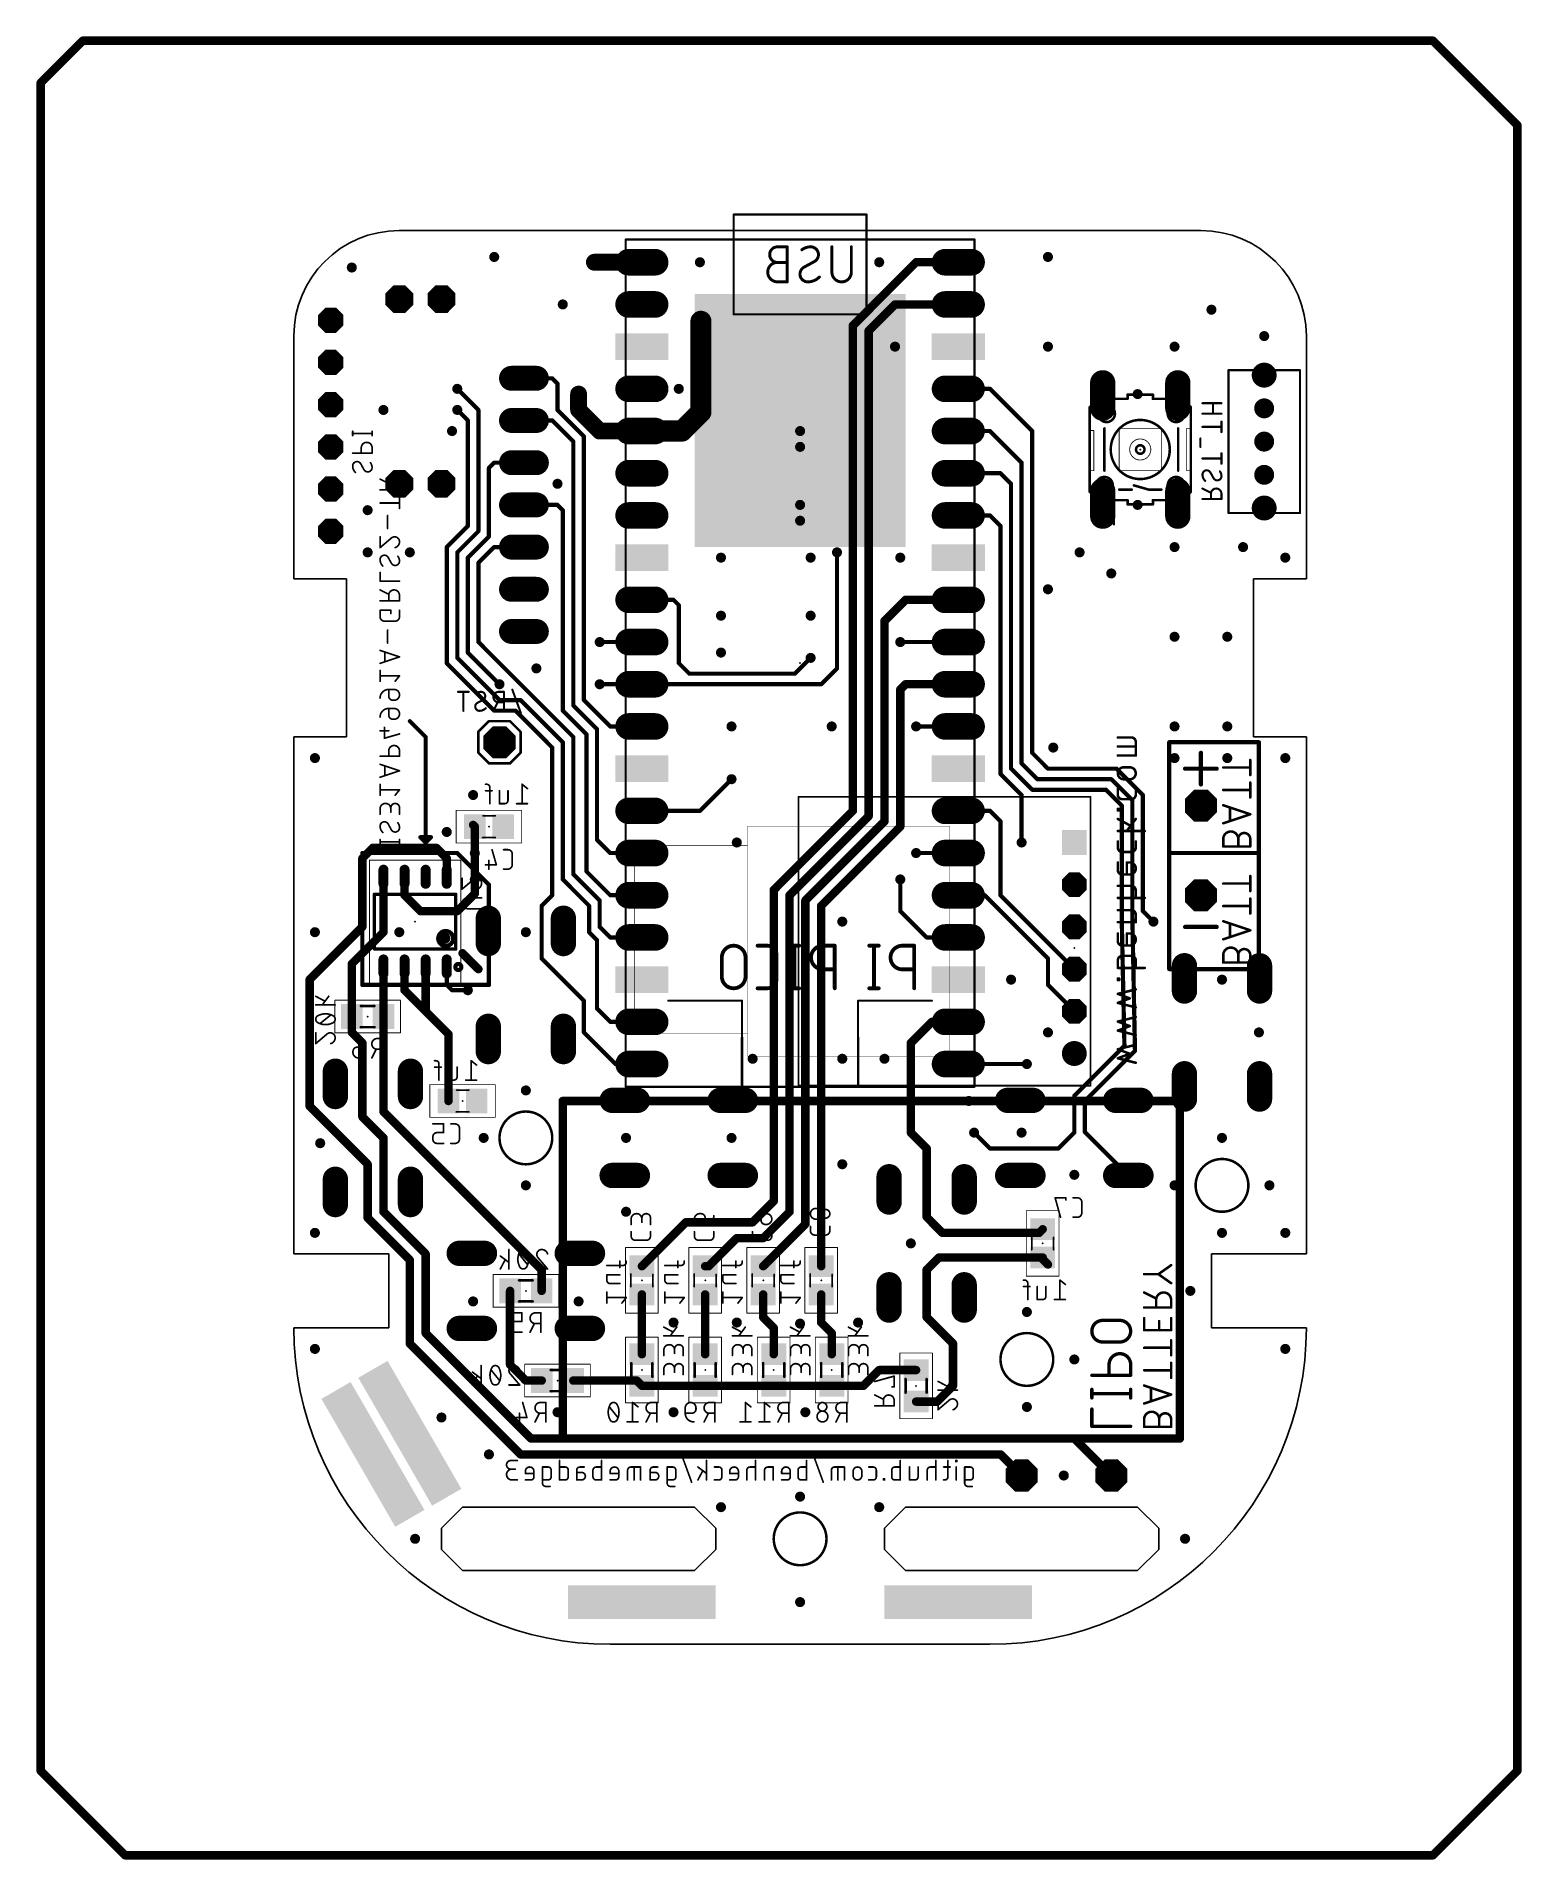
# Model space of a CAD drawing. Extents: x -1.81 to 1.71, y -2.71 to 1.61.
import ezdxf

# ---------------------------------------------------------------- set-up
doc = ezdxf.new("R2010")
doc.units = 0
for name, color, linetype in [('16', 175, 'CONTINUOUS'), ('17', 82, 'CONTINUOUS'), ('18', 82, 'CONTINUOUS'), ('20', 30, 'CONTINUOUS'), ('22', 253, 'CONTINUOUS'), ('24', 7, 'CONTINUOUS'), ('26', 253, 'CONTINUOUS'), ('40', 175, 'CONTINUOUS'), ('52', 253, 'CONTINUOUS')]:
    doc.layers.add(name, color=color, linetype=linetype)

# ---------------------------------------------------------------- blocks, each defined once
blk = doc.blocks.new('RECT')
blk.add_solid([(-0.5, -0.5), (0.5, -0.5), (-0.5, 0.5), (0.5, 0.5)])
blk = doc.blocks.new('OCTAGONP')
at = {"const_width": 0.5}
blk.add_lwpolyline([(-0.25, -0.103553), (-0.25, 0.103553), (-0.103553, 0.25), (0.103553, 0.25), (0.25, 0.103553), (0.25, -0.103553), (0.103553, -0.25), (-0.103553, -0.25), (-0.25, -0.103553), (-0.25, 0.103553)], dxfattribs=at)
blk = doc.blocks.new('LONGP100')
at = {"const_width": 1}
blk.add_lwpolyline([(-0.5, 0), (0.5, 0)], dxfattribs=at)
at = {"const_width": 0.5}
for points in [[(-0.5, 0.25, 1), (-0.5, -0.25)], [(0.5, -0.25, 1), (0.5, 0.25)]]:
    blk.add_lwpolyline(points, format="xyb", dxfattribs=at)
blk = doc.blocks.new('SQUAREP')
blk.add_solid([(-0.5, -0.5), (0.5, -0.5), (-0.5, 0.5), (0.5, 0.5)])
blk = doc.blocks.new('ROUNDP')
at = {"const_width": 0.5}
blk.add_lwpolyline([(0, -0.25, 1), (0, 0.25, 1), (0, -0.25)], format="xyb", dxfattribs=at)
blk = doc.blocks.new('RECT256000X512000R100')
at = {"const_width": 0.031496}
blk.add_lwpolyline([(0.015748, -0.031496), (0.015748, 0.031496, 0.414214), (0, 0.047244), (0, 0.047244, 0.414214), (-0.015748, 0.031496), (-0.015748, -0.031496, 0.414214), (0, -0.047244), (0, -0.047244, 0.414214)], format="xyb", close=True, dxfattribs=at)
blk.add_solid([(-0.001, -0.032496), (0.001, -0.032496), (-0.001, 0.032496), (0.001, 0.032496)])
blk = doc.blocks.new('OFFSETP100')
at = {"const_width": 1}
blk.add_lwpolyline([(0, 0), (1, 0)], dxfattribs=at)
at = {"const_width": 0.5}
for points in [[(0, 0.25, 1), (0, -0.25)], [(1, -0.25, 1), (1, 0.25)]]:
    blk.add_lwpolyline(points, format="xyb", dxfattribs=at)
blk = doc.blocks.new('RECT232000X96000R100')
at = {"const_width": 0.011811}
blk.add_lwpolyline([(0.022638, 0), (0.022638, 0, 0.414214), (0.016732, 0.005906), (-0.016732, 0.005906, 0.414214), (-0.022638, 0), (-0.022638, 0, 0.414214), (-0.016732, -0.005906), (0.016732, -0.005906, 0.414214)], format="xyb", close=True, dxfattribs=at)
blk.add_solid([(-0.017732, -0.001), (0.017732, -0.001), (-0.017732, 0.001), (0.017732, 0.001)])
blk = doc.blocks.new('ROUNDV')
at = {"const_width": 0.5}
blk.add_lwpolyline([(0, -0.25, 1), (0, 0.25, 1), (0, -0.25)], format="xyb", dxfattribs=at)

msp = doc.modelspace()

# ---------------------------------------------------------------- linework, layer by layer
at = {"layer": '16'}
for points, const_width in [([(-1.8, 1.5), (-1.7, 1.6)], 0.02), ([(-1.7, 1.6), (-1.5, 1.6)], 0.02), ([(-1.5, 1.6), (1.5, 1.6)], 0.02), ([(1.5, 1.6), (1.6, 1.5)], 0.02), ([(-1.8, -2.5), (-1.8, 1.5)], 0.02), ([(1.6, 1.5), (1.7, 1.4)], 0.02), ([(1.7, 1.4), (1.7, -2.5)], 0.02), ([(-0.4875, 1.075), (-0.375, 1.075)], 0.04), ([(0.125, 0.925), (0.275, 1.075)], 0.02), ([(0.275, 1.075), (0.375, 1.075)], 0.02), ([(-0.235, 0.9), (-0.235, 0.935)], 0.05), ([(0.225, 0.975), (0.1625, 0.9125)], 0.02), ([(0.375, 0.975), (0.225, 0.975)], 0.02), ([(-0.235, 0.865), (-0.235, 0.9)], 0.05), ([(0.125, -0.225), (0.125, 0.925)], 0.02), ([(0.1625, -0.2375), (0.1625, 0.9125)], 0.02), ([(-0.235, 0.72), (-0.235, 0.865)], 0.05), ([(-1.1, 0.8375), (-1.1125, 0.8375)], 0.01), ([(-0.7625, 0.725), (-0.8125, 0.775)], 0.01), ([(-0.625, 0.8), (-0.5875, 0.8)], 0.01), ([(-0.5875, 0.8), (-0.575, 0.7875)], 0.01), ([(-0.575, 0.7875), (-0.575, 0.725)], 0.01), ([(-0.525, 0.7625), (-0.525, 0.725)], 0.04), ([(0.45, 0.775), (0.375, 0.775)], 0.01), ([(0.55, 0.675), (0.45, 0.775)], 0.01), ([(-0.525, 0.725), (-0.475, 0.675)], 0.04), ([(-0.235, 0.72), (-0.28, 0.675)], 0.05), ([(-0.7875, 0.7), (-0.8125, 0.725)], 0.01), ([(-0.7875, 0.45), (-0.7875, 0.7)], 0.01), ([(-0.7625, 0.4375), (-0.7625, 0.725)], 0.01), ([(-0.5875, 0.7), (-0.625, 0.7)], 0.01), ([(-0.5375, 0.65), (-0.5875, 0.7)], 0.01), ([(-0.575, 0.725), (-0.5125, 0.6625)], 0.01), ([(-0.475, 0.675), (-0.375, 0.675)], 0.04), ([(-0.28, 0.675), (-0.375, 0.675)], 0.05), ([(-0.5375, 0.025), (-0.5375, 0.65)], 0.01), ([(-0.5125, 0.6625), (-0.5125, 0.0375)], 0.01), ([(0.45, 0.675), (0.375, 0.675)], 0.01), ([(0.45, 0.675), (0.525, 0.6)], 0.01), ([(0.55, 0.675), (0.55, -0.0875)], 0.01), ([(-0.7375, 0.5875), (-0.725, 0.6)], 0.01), ([(-0.725, 0.6), (-0.625, 0.6)], 0.01), ([(0.525, 0.6), (0.525, -0.1125)], 0.01), ([(-0.7375, 0.425), (-0.7375, 0.5875)], 0.01), ([(0.475, 0.575), (0.375, 0.575)], 0.01), ([(0.5, 0.55), (0.475, 0.575)], 0.01), ([(0.5, -0.125), (0.5, 0.55)], 0.01), ([(-0.575, 0.5), (-0.625, 0.5)], 0.01), ([(-0.5625, 0.4875), (-0.575, 0.5)], 0.01), ([(-0.5625, 0.0125), (-0.5625, 0.4875)], 0.01), ([(0.375, 0.475), (0.45, 0.475)], 0.01), ([(0.45, 0.475), (0.475, 0.45)], 0.01), ([(-0.8375, 0.4), (-0.7875, 0.45)], 0.01), ([(-0.8125, 0.3875), (-0.7625, 0.4375)], 0.01), ([(0.475, 0.45), (0.475, -0.1375)], 0.01), ([(-0.8375, 0.125), (-0.8375, 0.4)], 0.01), ([(-0.8125, 0.1375), (-0.8125, 0.3875)], 0.01), ([(-0.7875, 0.375), (-0.7375, 0.425)], 0.01), ([(-0.7625, 0.3625), (-0.725, 0.4)], 0.01), ([(-0.725, 0.4), (-0.625, 0.4)], 0.01), ([(0.0875, 0.3875), (0.0875, 0.1125)], 0.01), ([(-0.7875, 0.15), (-0.7875, 0.375)], 0.01), ([(-0.7625, 0.175), (-0.7625, 0.3625)], 0.01), ([(-0.375, 0.275), (-0.3, 0.275)], 0.01), ([(-0.3, 0.275), (-0.2875, 0.2625)], 0.01), ([(-0.2875, 0.2625), (-0.2875, 0.125)], 0.01), ([(0.2, 0.225), (0.25, 0.275)], 0.02), ([(0.25, 0.275), (0.375, 0.275)], 0.02), ([(0.2, -0.25), (0.2, 0.225)], 0.02), ([(-0.5375, -0.05), (-0.7625, 0.175)], 0.01), ([(-0.375, 0.175), (-0.475, 0.175)], 0.01), ([(0.375, 0.175), (0.2375, 0.175)], 0.01), ([(0.3375, 0.175), (0.375, 0.175)], 0.01), ([(-0.725, 0.0125), (-0.8375, 0.125)], 0.01), ([(-0.7125, 0.0375), (-0.8125, 0.1375)], 0.01), ([(-0.7125, 0.075), (-0.7875, 0.15)], 0.01), ([(-0.2875, 0.125), (-0.2625, 0.1)], 0.01), ([(-0.0125, 0.1), (0.025, 0.1375)], 0.01), ([(-0.2625, 0.1), (-0.0125, 0.1)], 0.01), ([(0.0875, 0.1125), (0.05, 0.075)], 0.01), ([(-0.375, 0.075), (-0.475, 0.075)], 0.01), ([(-0.375, 0.075), (0.05, 0.075)], 0.01), ([(0.2375, 0.0625), (0.25, 0.075)], 0.02), ([(0.2375, -0.2625), (0.2375, 0.0625)], 0.02), ([(0.375, 0.075), (0.25, 0.075)], 0.02), ([(-0.675, 0.0125), (-0.725, 0.0125)], 0.01), ([(-0.6625, 0.0375), (-0.7125, 0.0375)], 0.01), ([(-0.5875, -0.075), (-0.675, 0.0125)], 0.01), ([(-0.5625, -0.0625), (-0.6625, 0.0375)], 0.01), ([(-0.50625, -0.04375), (-0.5625, 0.0125)], 0.01), ([(-0.48125, -0.03125), (-0.5375, 0.025)], 0.01), ([(-0.5125, 0.0375), (-0.45, -0.025)], 0.01), ([(-0.50625, -0.36875), (-0.50625, -0.04375)], 0.01), ([(-0.48125, -0.29375), (-0.48125, -0.03125)], 0.01), ([(-0.45, -0.025), (-0.425, -0.025)], 0.01), ([(-0.3875, -0.025), (-0.425, -0.025)], 0.01), ([(-0.375, -0.025), (-0.3875, -0.025)], 0.01), ([(0.275, -0.025), (0.375, -0.025)], 0.01), ([(-0.5875, -0.425), (-0.5875, -0.075)], 0.01), ([(-0.5625, -0.3875), (-0.5625, -0.0625)], 0.01), ([(-0.5375, -0.375), (-0.5375, -0.05)], 0.01), ([(0.55, -0.0875), (0.5875, -0.125)], 0.01), ([(0.55, -0.175), (0.5, -0.125)], 0.01), ([(0.525, -0.1125), (0.5625, -0.15)], 0.01), ([(0.5875, -0.125), (0.75, -0.125)], 0.01), ([(0.75, -0.125), (0.8125, -0.1875)], 0.01), ([(-0.2375, -0.225), (-0.1625, -0.15)], 0.01), ([(0.475, -0.1375), (0.525, -0.1875)], 0.01), ([(0.725, -0.175), (0.55, -0.175)], 0.01), ([(0.5625, -0.15), (0.7375, -0.15)], 0.01), ([(0.725, -0.175), (0.7625, -0.2125)], 0.01), ([(0.7375, -0.15), (0.7875, -0.2)], 0.01), ([(-0.0625, -0.4125), (0.125, -0.225)], 0.02), ([(0.525, -0.1875), (0.525, -0.3)], 0.01), ([(0.7625, -0.2125), (0.7625, -0.4875)], 0.01), ([(0.7875, -0.2), (0.7875, -0.475)], 0.01), ([(0.8125, -0.1875), (0.8125, -0.4625)], 0.01), ([(-0.775, -0.258465), (-0.770965, -0.2625)], 0.02), ([(-0.770965, -0.325), (-0.770965, -0.2625)], 0.02), ([(-0.375, -0.225), (-0.2375, -0.225)], 0.01), ([(-0.025, -0.425), (0.1625, -0.2375)], 0.02), ([(0.0125, -0.4375), (0.2, -0.25)], 0.02), ([(0.05, -0.45), (0.2375, -0.2625)], 0.02), ([(0.45, -0.225), (0.375, -0.225)], 0.01), ([(0.475, -0.25), (0.45, -0.225)], 0.01), ([(0.475, -0.425), (0.475, -0.25)], 0.01), ([(-0.45, -0.325), (-0.48125, -0.29375)], 0.01), ([(-1.0125, -0.3125), (-1.0375, -0.3375)], 0.02), ([(-1.0375, -0.3375), (-1.0375, -0.5)], 0.02), ([(-0.8625, -0.3125), (-1.0125, -0.3125)], 0.02), ([(-0.8375, -0.3375), (-0.8625, -0.3125)], 0.02), ([(-0.8375, -0.381201), (-0.8375, -0.3375)], 0.02), ([(-0.770965, -0.3875), (-0.770965, -0.325)], 0.02), ([(-0.45, -0.325), (-0.375, -0.325)], 0.01), ([(0.275, -0.325), (0.375, -0.325)], 0.01), ([(-0.9875, -0.5125), (-0.9875, -0.381201)], 0.02), ([(-0.9375, -0.381201), (-0.9375, -0.425)], 0.02), ([(-0.8375, -0.3625), (-0.8375, -0.381201)], 0.02), ([(-0.770965, -0.420965), (-0.770965, -0.3875)], 0.02), ([(-0.5, -0.45), (-0.5625, -0.3875)], 0.01), ([(-0.475, -0.4375), (-0.5375, -0.375)], 0.01), ([(-0.45, -0.425), (-0.50625, -0.36875)], 0.01), ([(0.2375, -0.4625), (0.2375, -0.3875)], 0.01), ([(-0.9375, -0.425), (-0.9, -0.4625)], 0.02), ([(-0.8125, -0.4625), (-0.770965, -0.420965)], 0.02), ([(-0.6125, -0.45), (-0.5875, -0.425)], 0.01), ([(-0.45, -0.425), (-0.375, -0.425)], 0.01), ([(-0.0625, -0.4125), (-0.0625, -1.15)], 0.02), ([(-0.025, -0.425), (-0.025, -1.175)], 0.02), ([(0.0125, -0.4375), (0.0125, -1.204035)], 0.02), ([(0.4375, -0.425), (0.375, -0.425)], 0.01), ([(0.5875, -0.575), (0.4375, -0.425)], 0.01), ([(0.65, -0.6), (0.475, -0.425)], 0.01), ([(-0.9, -0.4625), (-0.8125, -0.4625)], 0.02), ([(-0.6125, -0.575), (-0.6125, -0.45)], 0.01), ([(-0.5, -0.5125), (-0.5, -0.45)], 0.01), ([(-0.475, -0.5), (-0.475, -0.4375)], 0.01), ([(0.05, -1.304035), (0.05, -0.45)], 0.02), ([(0.3, -0.525), (0.2375, -0.4625)], 0.01), ([(0.79375, -0.79375), (0.7875, -0.475)], 0.01), ([(0.8125, -0.4625), (0.8375, -0.4875)], 0.01), ([(-1.0375, -0.5), (-1.1625, -0.625)], 0.02), ([(-1.062402, -0.587402), (-0.9875, -0.5125)], 0.02), ([(-0.48125, -0.53125), (-0.5, -0.5125)], 0.01), ([(-0.45, -0.525), (-0.475, -0.5)], 0.01), ([(0.76875, -0.78125), (0.7625, -0.4875)], 0.01), ([(-0.48125, -0.69375), (-0.48125, -0.53125)], 0.01), ([(-0.45, -0.525), (-0.375, -0.525)], 0.01), ([(0.375, -0.525), (0.3, -0.525)], 0.01), ([(-1.062402, -0.7125), (-1.062402, -0.587402)], 0.02), ([(-0.987598, -0.593898), (-0.9875, -0.593799)], 0.02), ([(-0.987598, -0.7125), (-0.987598, -0.593898)], 0.02), ([(-0.9375, -0.593799), (-0.9375, -0.65)], 0.02), ([(-0.8875, -0.593799), (-0.8875, -0.7)], 0.02), ([(-0.8375, -0.593799), (-0.8375, -0.6375)], 0.01), ([(-0.5125, -0.675), (-0.6125, -0.575)], 0.01), ([(0.5875, -0.6375), (0.5875, -0.575)], 0.01), ([(-1.1625, -0.925), (-1.1625, -0.625)], 0.02), ([(-0.9375, -0.65), (-0.8875, -0.7)], 0.02), ([(-0.8375, -0.6375), (-0.825, -0.65)], 0.01), ([(-0.825, -0.65), (-0.7875, -0.65)], 0.01), ([(0.65, -0.7), (0.5875, -0.6375)], 0.01), ([(-0.833465, -0.754035), (-0.8875, -0.7)], 0.02), ([(-0.5125, -0.75), (-0.5125, -0.675)], 0.01), ([(-0.45, -0.725), (-0.48125, -0.69375)], 0.01), ([(-1.0625, -0.712598), (-1.062402, -0.7125)], 0.02), ([(-1.0625, -0.75), (-1.0625, -0.712598)], 0.02), ([(-0.987598, -0.7125), (-0.987598, -0.937402)], 0.02), ([(-0.375, -0.725), (-0.45, -0.725)], 0.01), ([(0.3125, -0.725), (0.2625, -0.775)], 0.02), ([(0.375, -0.725), (0.3125, -0.725)], 0.02), ([(0.35, -0.725), (0.375, -0.725)], 0.02), ([(-1.0375, -0.775), (-1.0625, -0.75)], 0.02), ([(-1.0375, -0.95), (-1.0375, -0.775)], 0.02), ([(-0.833465, -0.9125), (-0.833465, -0.754035)], 0.02), ([(-0.4375, -0.825), (-0.5125, -0.75)], 0.01), ([(0.2625, -0.775), (0.2625, -0.9875)], 0.02), ([(0.65, -0.9), (0.76875, -0.78125)], 0.01), ([(-0.375, -0.825), (-0.4375, -0.825)], 0.01), ([(0.4, -0.825), (0.375, -0.825)], 0.012), ([(0.5375, -0.825), (0.4, -0.825)], 0.01), ([(0.675, -0.9125), (0.79375, -0.79375)], 0.01), ([(0.65, -0.9875), (0.65, -0.9)], 0.01), ([(-1.025, -1.0625), (-1.1625, -0.925)], 0.02), ([(-0.9875, -1), (-1.0375, -0.95)], 0.02), ([(-0.987598, -0.937402), (-0.612598, -1.312402)], 0.02), ([(0.675, -0.986), (0.675, -0.9125)], 0.01), ([(-0.9875, -1.175), (-0.9875, -1)], 0.02), ([(0.2625, -0.9875), (0.3, -1.025)], 0.02), ([(0.45, -1.025), (0.4125, -0.9875)], 0.01), ([(0.65, -0.9875), (0.6125, -1.025)], 0.01), ([(0.778, -1.089), (0.675, -0.986)], 0.01), ([(0.3, -1.025), (0.3, -1.075)], 0.02), ([(0.6125, -1.025), (0.45, -1.025)], 0.01), ([(-1.025, -1.189644), (-1.025, -1.0625)], 0.02), ([(0.3, -1.075), (0.3, -1.1875)], 0.02), ([(-0.8875, -1.275), (-0.9875, -1.175)], 0.02), ([(-0.0625, -1.15), (-0.1125, -1.2)], 0.02), ([(-0.025, -1.175), (-0.0875, -1.2375)], 0.02), ([(-0.925, -1.289644), (-1.025, -1.189644)], 0.02), ([(-0.270965, -1.2), (-0.375, -1.304035)], 0.02), ([(-0.1125, -1.2), (-0.270965, -1.2)], 0.02), ([(0.0125, -1.204035), (-0.0875, -1.304035)], 0.02), ([(0.3, -1.1875), (0.3375, -1.225)], 0.02), ([(0.566535, -1.225), (0.575, -1.216535)], 0.02), ([(-0.15, -1.2375), (-0.216535, -1.304035)], 0.02), ([(-0.0875, -1.2375), (-0.15, -1.2375)], 0.02), ([(0.3375, -1.225), (0.566535, -1.225)], 0.02), ([(-0.925, -1.4875), (-0.925, -1.289644)], 0.02), ([(-0.8875, -1.4625), (-0.8875, -1.275)], 0.02), ([(-0.216535, -1.304035), (-0.225, -1.304035)], 0.02), ([(0.3, -1.3125), (0.329035, -1.283465)], 0.02), ([(0.329035, -1.283465), (0.575, -1.283465)], 0.02), ([(0.575, -1.2875), (0.575, -1.283465)], 0.02), ([(0.5875, -1.3), (0.575, -1.2875)], 0.02), ([(-0.612598, -1.312402), (-0.612598, -1.3625)], 0.02), ([(0.3, -1.425), (0.3, -1.3125)], 0.02), ([(-0.6875, -1.362598), (-0.687402, -1.3625)], 0.02), ([(-0.6875, -1.5375), (-0.6875, -1.362598)], 0.02), ([(-0.375, -1.370965), (-0.375, -1.512598)], 0.02), ([(-0.225, -1.512598), (-0.225, -1.370965)], 0.02), ([(-0.0875, -1.370965), (-0.0875, -1.425)], 0.02), ([(0.05, -1.370965), (0.05, -1.4375)], 0.02), ([(-0.0875, -1.425), (-0.0625, -1.45)], 0.02), ([(0.3625, -1.4875), (0.3, -1.425)], 0.02), ([(-0.6375, -1.7125), (-0.8875, -1.4625)], 0.02), ([(-0.0625, -1.45), (-0.0625, -1.512598)], 0.02), ([(0.05, -1.4375), (0.075, -1.4625)], 0.02), ([(0.075, -1.4625), (0.075, -1.512598)], 0.02), ([(-0.925, -1.4875), (-0.6625, -1.75)], 0.02), ([(0.3625, -1.4875), (0.3625, -1.587402)], 0.02), ([(-0.65, -1.575), (-0.6875, -1.5375)], 0.02), ([(0.187402, -1.550098), (0.15, -1.5875)], 0.02), ([(0.275, -1.550098), (0.187402, -1.550098)], 0.02), ([(-0.612402, -1.575), (-0.65, -1.575)], 0.02), ([(-0.537598, -1.575), (-0.387402, -1.575)], 0.02), ([(-0.387402, -1.575), (-0.375, -1.587402)], 0.02), ([(-0.225, -1.587402), (-0.375, -1.587402)], 0.02), ([(-0.0625, -1.587402), (-0.225, -1.587402)], 0.02), ([(0.075, -1.587402), (-0.0625, -1.587402)], 0.02), ([(0.075098, -1.5875), (0.075, -1.587402)], 0.02), ([(0.15, -1.5875), (0.075098, -1.5875)], 0.02), ([(0.3625, -1.587402), (0.325, -1.624902)], 0.02), ([(0.325, -1.624902), (0.275, -1.624902)], 0.02), ([(0.65, -1.7125), (-0.6375, -1.7125)], 0.02), ([(0.7375, -1.8), (0.65, -1.7125)], 0.02), ([(-0.6625, -1.75), (0.475, -1.75)], 0.02), ([(0.475, -1.75), (0.525, -1.8)], 0.02), ([(-1.6, -2.7), (-1.8, -2.5)], 0.02), ([(1.7, -2.5), (1.5, -2.7)], 0.02), ([(1.5, -2.7), (-1.6, -2.7)], 0.02)]:
    msp.add_lwpolyline(points, dxfattribs=dict(at, const_width=const_width))
for points, const_width in [([(-1.7, 1.605, 1), (-1.7, 1.595)], 0.01), ([(-1.696464, 1.596464, 1), (-1.703536, 1.603536)], 0.01), ([(-1.5, 1.605, 1), (-1.5, 1.595)], 0.01), ([(-1.5, 1.595, 1), (-1.5, 1.605)], 0.01), ([(1.503536, 1.603536, 1), (1.496464, 1.596464)], 0.01), ([(1.5, 1.595, 1), (1.5, 1.605)], 0.01), ([(-1.803536, 1.503536, 1), (-1.796464, 1.496464)], 0.01), ([(-1.795, 1.5, 1), (-1.805, 1.5)], 0.01), ([(1.603536, 1.503536, 1), (1.596464, 1.496464)], 0.01), ([(1.596464, 1.496464, 1), (1.603536, 1.503536)], 0.01), ([(1.705, 1.4, 1), (1.695, 1.4)], 0.01), ([(1.696464, 1.396464, 1), (1.703536, 1.403536)], 0.01), ([(-0.4875, 1.085, 1), (-0.4875, 1.065)], 0.02), ([(-0.375, 1.065, 1), (-0.375, 1.085)], 0.02), ([(0.275, 1.08, 1), (0.275, 1.07)], 0.01), ([(0.278536, 1.071464, 1), (0.271464, 1.078536)], 0.01), ([(0.375, 1.07, 1), (0.375, 1.08)], 0.01), ([(-0.2225, 0.935, 1), (-0.2475, 0.935)], 0.025), ([(0.225, 0.98, 1), (0.225, 0.97)], 0.01), ([(0.228536, 0.971464, 1), (0.221464, 0.978536)], 0.01), ([(0.375, 0.97, 1), (0.375, 0.98)], 0.01), ([(-0.2225, 0.9, 1), (-0.2475, 0.9)], 0.025), ([(-0.2475, 0.9, 1), (-0.2225, 0.9)], 0.025), ([(0.121464, 0.928536, 1), (0.128536, 0.921464)], 0.01), ([(0.13, 0.925, 1), (0.12, 0.925)], 0.01), ([(0.158964, 0.916036, 1), (0.166036, 0.908964)], 0.01), ([(0.1675, 0.9125, 1), (0.1575, 0.9125)], 0.01), ([(-0.2225, 0.865, 1), (-0.2475, 0.865)], 0.025), ([(-0.2475, 0.865, 1), (-0.2225, 0.865)], 0.025), ([(-1.1125, 0.84, 1), (-1.1125, 0.835)], 0.005), ([(-1.1, 0.835, 1), (-1.1, 0.84)], 0.005), ([(-0.810732, 0.776768, 1), (-0.814268, 0.773232)], 0.005), ([(-0.625, 0.8025, 1), (-0.625, 0.7975)], 0.005), ([(-0.585732, 0.801768, 1), (-0.589268, 0.798232)], 0.005), ([(-0.5875, 0.7975, 1), (-0.5875, 0.8025)], 0.005), ([(-0.5725, 0.7875, 1), (-0.5775, 0.7875)], 0.005), ([(-0.576768, 0.785732, 1), (-0.573232, 0.789268)], 0.005), ([(-0.515, 0.7625, 1), (-0.535, 0.7625)], 0.02), ([(0.375, 0.7775, 1), (0.375, 0.7725)], 0.005), ([(0.451768, 0.776768, 1), (0.448232, 0.773232)], 0.005), ([(0.45, 0.7725, 1), (0.45, 0.7775)], 0.005), ([(-0.517929, 0.732071, 1), (-0.532071, 0.717929)], 0.02), ([(-0.535, 0.725, 1), (-0.515, 0.725)], 0.02), ([(-0.226161, 0.711161, 1), (-0.243839, 0.728839)], 0.025), ([(-0.810732, 0.726768, 1), (-0.814268, 0.723232)], 0.005), ([(-0.785, 0.7, 1), (-0.79, 0.7)], 0.005), ([(-0.789268, 0.698232, 1), (-0.785732, 0.701768)], 0.005), ([(-0.76, 0.725, 1), (-0.765, 0.725)], 0.005), ([(-0.764268, 0.723232, 1), (-0.760732, 0.726768)], 0.005), ([(-0.625, 0.7025, 1), (-0.625, 0.6975)], 0.005), ([(-0.585732, 0.701768, 1), (-0.589268, 0.698232)], 0.005), ([(-0.5875, 0.6975, 1), (-0.5875, 0.7025)], 0.005), ([(-0.573232, 0.726768, 1), (-0.576768, 0.723232)], 0.005), ([(-0.5775, 0.725, 1), (-0.5725, 0.725)], 0.005), ([(-0.475, 0.685, 1), (-0.475, 0.665)], 0.02), ([(-0.482071, 0.667929, 1), (-0.467929, 0.682071)], 0.02), ([(-0.375, 0.6875, 1), (-0.375, 0.6625)], 0.025), ([(-0.375, 0.665, 1), (-0.375, 0.685)], 0.02), ([(-0.288839, 0.683839, 1), (-0.271161, 0.666161)], 0.025), ([(-0.28, 0.6625, 1), (-0.28, 0.6875)], 0.025), ([(-0.2475, 0.72, 1), (-0.2225, 0.72)], 0.025), ([(-0.535, 0.65, 1), (-0.54, 0.65)], 0.005), ([(-0.539268, 0.648232, 1), (-0.535732, 0.651768)], 0.005), ([(-0.51, 0.6625, 1), (-0.515, 0.6625)], 0.005), ([(-0.514268, 0.660732, 1), (-0.510732, 0.664268)], 0.005), ([(0.375, 0.6775, 1), (0.375, 0.6725)], 0.005), ([(0.451768, 0.676768, 1), (0.448232, 0.673232)], 0.005), ([(0.45, 0.6725, 1), (0.45, 0.6775)], 0.005), ([(0.5525, 0.675, 1), (0.5475, 0.675)], 0.005), ([(0.548232, 0.673232, 1), (0.551768, 0.676768)], 0.005), ([(-0.725, 0.6025, 1), (-0.725, 0.5975)], 0.005), ([(-0.723232, 0.598232, 1), (-0.726768, 0.601768)], 0.005), ([(-0.625, 0.5975, 1), (-0.625, 0.6025)], 0.005), ([(0.5275, 0.6, 1), (0.5225, 0.6)], 0.005), ([(-0.735, 0.5875, 1), (-0.74, 0.5875)], 0.005), ([(-0.739268, 0.589268, 1), (-0.735732, 0.585732)], 0.005), ([(0.375, 0.5775, 1), (0.375, 0.5725)], 0.005), ([(0.476768, 0.576768, 1), (0.473232, 0.573232)], 0.005), ([(0.475, 0.5725, 1), (0.475, 0.5775)], 0.005), ([(0.523232, 0.598232, 1), (0.526768, 0.601768)], 0.005), ([(0.5025, 0.55, 1), (0.4975, 0.55)], 0.005), ([(0.498232, 0.548232, 1), (0.501768, 0.551768)], 0.005), ([(-0.625, 0.5025, 1), (-0.625, 0.4975)], 0.005), ([(-0.573232, 0.501768, 1), (-0.576768, 0.498232)], 0.005), ([(-0.575, 0.4975, 1), (-0.575, 0.5025)], 0.005), ([(-0.56, 0.4875, 1), (-0.565, 0.4875)], 0.005), ([(-0.564268, 0.485732, 1), (-0.560732, 0.489268)], 0.005), ([(0.375, 0.4775, 1), (0.375, 0.4725)], 0.005), ([(0.451768, 0.476768, 1), (0.448232, 0.473232)], 0.005), ([(0.45, 0.4725, 1), (0.45, 0.4775)], 0.005), ([(-0.79, 0.45, 1), (-0.785, 0.45)], 0.005), ([(-0.785732, 0.448232, 1), (-0.789268, 0.451768)], 0.005), ([(-0.765, 0.4375, 1), (-0.76, 0.4375)], 0.005), ([(-0.760732, 0.435732, 1), (-0.764268, 0.439268)], 0.005), ([(0.4775, 0.45, 1), (0.4725, 0.45)], 0.005), ([(0.473232, 0.448232, 1), (0.476768, 0.451768)], 0.005), ([(-0.835, 0.4, 1), (-0.84, 0.4)], 0.005), ([(-0.839268, 0.401768, 1), (-0.835732, 0.398232)], 0.005), ([(-0.81, 0.3875, 1), (-0.815, 0.3875)], 0.005), ([(-0.814268, 0.389268, 1), (-0.810732, 0.385732)], 0.005), ([(-0.74, 0.425, 1), (-0.735, 0.425)], 0.005), ([(-0.735732, 0.423232, 1), (-0.739268, 0.426768)], 0.005), ([(-0.725, 0.4025, 1), (-0.725, 0.3975)], 0.005), ([(-0.723232, 0.398232, 1), (-0.726768, 0.401768)], 0.005), ([(-0.625, 0.3975, 1), (-0.625, 0.4025)], 0.005), ([(0.09, 0.3875, 1), (0.085, 0.3875)], 0.005), ([(-0.785, 0.375, 1), (-0.79, 0.375)], 0.005), ([(-0.789268, 0.376768, 1), (-0.785732, 0.373232)], 0.005), ([(-0.76, 0.3625, 1), (-0.765, 0.3625)], 0.005), ([(-0.764268, 0.364268, 1), (-0.760732, 0.360732)], 0.005), ([(-0.375, 0.2775, 1), (-0.375, 0.2725)], 0.005), ([(-0.298232, 0.276768, 1), (-0.301768, 0.273232)], 0.005), ([(-0.3, 0.2725, 1), (-0.3, 0.2775)], 0.005), ([(-0.285, 0.2625, 1), (-0.29, 0.2625)], 0.005), ([(-0.289268, 0.260732, 1), (-0.285732, 0.264268)], 0.005), ([(0.25, 0.28, 1), (0.25, 0.27)], 0.01), ([(0.253536, 0.271464, 1), (0.246464, 0.278536)], 0.01), ([(0.375, 0.27, 1), (0.375, 0.28)], 0.01), ([(0.196464, 0.228536, 1), (0.203536, 0.221464)], 0.01), ([(0.205, 0.225, 1), (0.195, 0.225)], 0.01), ([(-0.760732, 0.176768, 1), (-0.764268, 0.173232)], 0.005), ([(-0.765, 0.175, 1), (-0.76, 0.175)], 0.005), ([(-0.475, 0.1775, 1), (-0.475, 0.1725)], 0.005), ([(-0.375, 0.1725, 1), (-0.375, 0.1775)], 0.005), ([(0.2375, 0.1775, 1), (0.2375, 0.1725)], 0.005), ([(0.3375, 0.1775, 1), (0.3375, 0.1725)], 0.005), ([(0.375, 0.1725, 1), (0.375, 0.1775)], 0.005), ([(0.375, 0.1725, 1), (0.375, 0.1775)], 0.005), ([(-0.835732, 0.126768, 1), (-0.839268, 0.123232)], 0.005), ([(-0.810732, 0.139268, 1), (-0.814268, 0.135732)], 0.005), ([(-0.815, 0.1375, 1), (-0.81, 0.1375)], 0.005), ([(-0.785732, 0.151768, 1), (-0.789268, 0.148232)], 0.005), ([(-0.79, 0.15, 1), (-0.785, 0.15)], 0.005), ([(-0.285732, 0.126768, 1), (-0.289268, 0.123232)], 0.005), ([(0.026768, 0.135732, 1), (0.023232, 0.139268)], 0.005), ([(-0.84, 0.125, 1), (-0.835, 0.125)], 0.005), ([(-0.29, 0.125, 1), (-0.285, 0.125)], 0.005), ([(-0.2625, 0.1025, 1), (-0.2625, 0.0975)], 0.005), ([(-0.264268, 0.098232, 1), (-0.260732, 0.101768)], 0.005), ([(-0.014268, 0.101768, 1), (-0.010732, 0.098232)], 0.005), ([(-0.0125, 0.0975, 1), (-0.0125, 0.1025)], 0.005), ([(0.085, 0.1125, 1), (0.09, 0.1125)], 0.005), ([(0.089268, 0.110732, 1), (0.085732, 0.114268)], 0.005), ([(-0.714268, 0.073232, 1), (-0.710732, 0.076768)], 0.005), ([(-0.475, 0.0775, 1), (-0.475, 0.0725)], 0.005), ([(-0.375, 0.0775, 1), (-0.375, 0.0725)], 0.005), ([(-0.375, 0.0725, 1), (-0.375, 0.0775)], 0.005), ([(0.048232, 0.076768, 1), (0.051768, 0.073232)], 0.005), ([(0.05, 0.0725, 1), (0.05, 0.0775)], 0.005), ([(0.233964, 0.066036, 1), (0.241036, 0.058964)], 0.01), ([(0.2425, 0.0625, 1), (0.2325, 0.0625)], 0.01), ([(0.25, 0.08, 1), (0.25, 0.07)], 0.01), ([(0.253536, 0.071464, 1), (0.246464, 0.078536)], 0.01), ([(0.375, 0.07, 1), (0.375, 0.08)], 0.01), ([(-0.725, 0.015, 1), (-0.725, 0.01)], 0.005), ([(-0.726768, 0.010732, 1), (-0.723232, 0.014268)], 0.005), ([(-0.7125, 0.04, 1), (-0.7125, 0.035)], 0.005), ([(-0.714268, 0.035732, 1), (-0.710732, 0.039268)], 0.005), ([(-0.673232, 0.014268, 1), (-0.676768, 0.010732)], 0.005), ([(-0.675, 0.01, 1), (-0.675, 0.015)], 0.005), ([(-0.660732, 0.039268, 1), (-0.664268, 0.035732)], 0.005), ([(-0.6625, 0.035, 1), (-0.6625, 0.04)], 0.005), ([(-0.560732, 0.014268, 1), (-0.564268, 0.010732)], 0.005), ([(-0.565, 0.0125, 1), (-0.56, 0.0125)], 0.005), ([(-0.535732, 0.026768, 1), (-0.539268, 0.023232)], 0.005), ([(-0.54, 0.025, 1), (-0.535, 0.025)], 0.005), ([(-0.510732, 0.039268, 1), (-0.514268, 0.035732)], 0.005), ([(-0.515, 0.0375, 1), (-0.51, 0.0375)], 0.005), ([(-0.50375, -0.04375, 1), (-0.50875, -0.04375)], 0.005), ([(-0.508018, -0.045518, 1), (-0.504482, -0.041982)], 0.005), ([(-0.47875, -0.03125, 1), (-0.48375, -0.03125)], 0.005), ([(-0.483018, -0.033018, 1), (-0.479482, -0.029482)], 0.005), ([(-0.45, -0.0225, 1), (-0.45, -0.0275)], 0.005), ([(-0.451768, -0.026768, 1), (-0.448232, -0.023232)], 0.005), ([(-0.425, -0.0225, 1), (-0.425, -0.0275)], 0.005), ([(-0.425, -0.0275, 1), (-0.425, -0.0225)], 0.005), ([(-0.3875, -0.0225, 1), (-0.3875, -0.0275)], 0.005), ([(-0.3875, -0.0275, 1), (-0.3875, -0.0225)], 0.005), ([(-0.375, -0.0275, 1), (-0.375, -0.0225)], 0.005), ([(0.275, -0.0225, 1), (0.275, -0.0275)], 0.005), ([(0.375, -0.0275, 1), (0.375, -0.0225)], 0.005), ([(-0.585, -0.075, 1), (-0.59, -0.075)], 0.005), ([(-0.589268, -0.076768, 1), (-0.585732, -0.073232)], 0.005), ([(-0.56, -0.0625, 1), (-0.565, -0.0625)], 0.005), ([(-0.564268, -0.064268, 1), (-0.560732, -0.060732)], 0.005), ([(-0.535, -0.05, 1), (-0.54, -0.05)], 0.005), ([(-0.539268, -0.051768, 1), (-0.535732, -0.048232)], 0.005), ([(0.551768, -0.085732, 1), (0.548232, -0.089268)], 0.005), ([(0.5475, -0.0875, 1), (0.5525, -0.0875)], 0.005), ([(0.501768, -0.123232, 1), (0.498232, -0.126768)], 0.005), ([(0.4975, -0.125, 1), (0.5025, -0.125)], 0.005), ([(0.526768, -0.110732, 1), (0.523232, -0.114268)], 0.005), ([(0.5225, -0.1125, 1), (0.5275, -0.1125)], 0.005), ([(0.5875, -0.1225, 1), (0.5875, -0.1275)], 0.005), ([(0.585732, -0.126768, 1), (0.589268, -0.123232)], 0.005), ([(0.751768, -0.123232, 1), (0.748232, -0.126768)], 0.005), ([(0.75, -0.1275, 1), (0.75, -0.1225)], 0.005), ([(-0.160732, -0.151768, 1), (-0.164268, -0.148232)], 0.005), ([(0.476768, -0.135732, 1), (0.473232, -0.139268)], 0.005), ([(0.4725, -0.1375, 1), (0.4775, -0.1375)], 0.005), ([(0.55, -0.1725, 1), (0.55, -0.1775)], 0.005), ([(0.548232, -0.176768, 1), (0.551768, -0.173232)], 0.005), ([(0.5625, -0.1475, 1), (0.5625, -0.1525)], 0.005), ([(0.560732, -0.151768, 1), (0.564268, -0.148232)], 0.005), ([(0.726768, -0.173232, 1), (0.723232, -0.176768)], 0.005), ([(0.725, -0.1775, 1), (0.725, -0.1725)], 0.005), ([(0.739268, -0.148232, 1), (0.735732, -0.151768)], 0.005), ([(0.7375, -0.1525, 1), (0.7375, -0.1475)], 0.005), ([(0.128536, -0.228536, 1), (0.121464, -0.221464)], 0.01), ([(0.5275, -0.1875, 1), (0.5225, -0.1875)], 0.005), ([(0.523232, -0.189268, 1), (0.526768, -0.185732)], 0.005), ([(0.765, -0.2125, 1), (0.76, -0.2125)], 0.005), ([(0.760732, -0.214268, 1), (0.764268, -0.210732)], 0.005), ([(0.79, -0.2, 1), (0.785, -0.2)], 0.005), ([(0.785732, -0.201768, 1), (0.789268, -0.198232)], 0.005), ([(0.815, -0.1875, 1), (0.81, -0.1875)], 0.005), ([(0.810732, -0.189268, 1), (0.814268, -0.185732)], 0.005), ([(-0.771464, -0.254929, 1), (-0.778536, -0.262)], 0.01), ([(-0.765965, -0.2625, 1), (-0.775965, -0.2625)], 0.01), ([(-0.7745, -0.266036, 1), (-0.767429, -0.258964)], 0.01), ([(-0.375, -0.2225, 1), (-0.375, -0.2275)], 0.005), ([(-0.239268, -0.223232, 1), (-0.235732, -0.226768)], 0.005), ([(-0.2375, -0.2275, 1), (-0.2375, -0.2225)], 0.005), ([(0.12, -0.225, 1), (0.13, -0.225)], 0.01), ([(0.1575, -0.2375, 1), (0.1675, -0.2375)], 0.01), ([(0.166036, -0.241036, 1), (0.158964, -0.233964)], 0.01), ([(0.195, -0.25, 1), (0.205, -0.25)], 0.01), ([(0.203536, -0.253536, 1), (0.196464, -0.246464)], 0.01), ([(0.2325, -0.2625, 1), (0.2425, -0.2625)], 0.01), ([(0.241036, -0.266036, 1), (0.233964, -0.258964)], 0.01), ([(0.375, -0.2225, 1), (0.375, -0.2275)], 0.005), ([(0.451768, -0.223232, 1), (0.448232, -0.226768)], 0.005), ([(0.45, -0.2275, 1), (0.45, -0.2225)], 0.005), ([(0.4775, -0.25, 1), (0.4725, -0.25)], 0.005), ([(0.473232, -0.251768, 1), (0.476768, -0.248232)], 0.005), ([(-0.479482, -0.291982, 1), (-0.483018, -0.295518)], 0.005), ([(-0.48375, -0.29375, 1), (-0.47875, -0.29375)], 0.005), ([(0.5225, -0.3, 1), (0.5275, -0.3)], 0.005), ([(-1.041036, -0.333964, 1), (-1.033964, -0.341036)], 0.01), ([(-1.0325, -0.3375, 1), (-1.0425, -0.3375)], 0.01), ([(-1.0125, -0.3075, 1), (-1.0125, -0.3175)], 0.01), ([(-1.008964, -0.316036, 1), (-1.016036, -0.308964)], 0.01), ([(-0.858964, -0.308964, 1), (-0.866036, -0.316036)], 0.01), ([(-0.8625, -0.3175, 1), (-0.8625, -0.3075)], 0.01), ([(-0.8325, -0.3375, 1), (-0.8425, -0.3375)], 0.01), ([(-0.841036, -0.341036, 1), (-0.833964, -0.333964)], 0.01), ([(-0.765965, -0.325, 1), (-0.775965, -0.325)], 0.01), ([(-0.775965, -0.325, 1), (-0.765965, -0.325)], 0.01), ([(-0.45, -0.3225, 1), (-0.45, -0.3275)], 0.005), ([(-0.451768, -0.326768, 1), (-0.448232, -0.323232)], 0.005), ([(-0.375, -0.3275, 1), (-0.375, -0.3225)], 0.005), ([(0.275, -0.3225, 1), (0.275, -0.3275)], 0.005), ([(0.375, -0.3275, 1), (0.375, -0.3225)], 0.005), ([(-0.9825, -0.381201, 1), (-0.9925, -0.381201)], 0.01), ([(-0.9325, -0.381201, 1), (-0.9425, -0.381201)], 0.01), ([(-0.8325, -0.3625, 1), (-0.8425, -0.3625)], 0.01), ([(-0.8425, -0.381201, 1), (-0.8325, -0.381201)], 0.01), ([(-0.8425, -0.381201, 1), (-0.8325, -0.381201)], 0.01), ([(-0.765965, -0.3875, 1), (-0.775965, -0.3875)], 0.01), ([(-0.775965, -0.3875, 1), (-0.765965, -0.3875)], 0.01), ([(-0.560732, -0.385732, 1), (-0.564268, -0.389268)], 0.005), ([(-0.565, -0.3875, 1), (-0.56, -0.3875)], 0.005), ([(-0.535732, -0.373232, 1), (-0.539268, -0.376768)], 0.005), ([(-0.54, -0.375, 1), (-0.535, -0.375)], 0.005), ([(-0.504482, -0.366982, 1), (-0.508018, -0.370518)], 0.005), ([(-0.50875, -0.36875, 1), (-0.50375, -0.36875)], 0.005), ([(0.24, -0.3875, 1), (0.235, -0.3875)], 0.005), ([(-0.933964, -0.421464, 1), (-0.941036, -0.428536)], 0.01), ([(-0.9425, -0.425, 1), (-0.9325, -0.425)], 0.01), ([(-0.775965, -0.420965, 1), (-0.765965, -0.420965)], 0.01), ([(-0.767429, -0.4245, 1), (-0.7745, -0.417429)], 0.01), ([(-0.59, -0.425, 1), (-0.585, -0.425)], 0.005), ([(-0.585732, -0.426768, 1), (-0.589268, -0.423232)], 0.005), ([(-0.45, -0.4225, 1), (-0.45, -0.4275)], 0.005), ([(-0.451768, -0.426768, 1), (-0.448232, -0.423232)], 0.005), ([(-0.375, -0.4275, 1), (-0.375, -0.4225)], 0.005), ([(-0.066036, -0.408964, 1), (-0.058964, -0.416036)], 0.01), ([(-0.0575, -0.4125, 1), (-0.0675, -0.4125)], 0.01), ([(-0.028536, -0.421464, 1), (-0.021464, -0.428536)], 0.01), ([(-0.02, -0.425, 1), (-0.03, -0.425)], 0.01), ([(0.008964, -0.433964, 1), (0.016036, -0.441036)], 0.01), ([(0.0175, -0.4375, 1), (0.0075, -0.4375)], 0.01), ([(0.375, -0.4225, 1), (0.375, -0.4275)], 0.005), ([(0.439268, -0.423232, 1), (0.435732, -0.426768)], 0.005), ([(0.4375, -0.4275, 1), (0.4375, -0.4225)], 0.005), ([(0.476768, -0.423232, 1), (0.473232, -0.426768)], 0.005), ([(0.4725, -0.425, 1), (0.4775, -0.425)], 0.005), ([(-0.9, -0.4575, 1), (-0.9, -0.4675)], 0.01), ([(-0.903536, -0.466036, 1), (-0.896464, -0.458964)], 0.01), ([(-0.816036, -0.458964, 1), (-0.808964, -0.466036)], 0.01), ([(-0.8125, -0.4675, 1), (-0.8125, -0.4575)], 0.01), ([(-0.61, -0.45, 1), (-0.615, -0.45)], 0.005), ([(-0.614268, -0.448232, 1), (-0.610732, -0.451768)], 0.005), ([(-0.4975, -0.45, 1), (-0.5025, -0.45)], 0.005), ([(-0.501768, -0.451768, 1), (-0.498232, -0.448232)], 0.005), ([(-0.4725, -0.4375, 1), (-0.4775, -0.4375)], 0.005), ([(-0.476768, -0.439268, 1), (-0.473232, -0.435732)], 0.005), ([(0.046464, -0.446464, 1), (0.053536, -0.453536)], 0.01), ([(0.055, -0.45, 1), (0.045, -0.45)], 0.01), ([(0.239268, -0.460732, 1), (0.235732, -0.464268)], 0.005), ([(0.235, -0.4625, 1), (0.24, -0.4625)], 0.005), ([(0.79, -0.474951, 1), (0.785, -0.475049)], 0.005), ([(0.785, -0.475, 1), (0.79, -0.475)], 0.005), ([(0.814268, -0.460732, 1), (0.810732, -0.464268)], 0.005), ([(0.81, -0.4625, 1), (0.815, -0.4625)], 0.005), ([(-1.0425, -0.5, 1), (-1.0325, -0.5)], 0.01), ([(-1.033964, -0.503536, 1), (-1.041036, -0.496464)], 0.01), ([(-0.9925, -0.5125, 1), (-0.9825, -0.5125)], 0.01), ([(-0.983964, -0.516036, 1), (-0.991036, -0.508964)], 0.01), ([(-0.498232, -0.510732, 1), (-0.501768, -0.514268)], 0.005), ([(-0.5025, -0.5125, 1), (-0.4975, -0.5125)], 0.005), ([(-0.473232, -0.498232, 1), (-0.476768, -0.501768)], 0.005), ([(-0.4775, -0.5, 1), (-0.4725, -0.5)], 0.005), ([(0.764999, -0.487447, 1), (0.760001, -0.487553)], 0.005), ([(0.76, -0.4875, 1), (0.765, -0.4875)], 0.005), ([(0.835732, -0.489268, 1), (0.839268, -0.485732)], 0.005), ([(-0.47875, -0.53125, 1), (-0.48375, -0.53125)], 0.005), ([(-0.483018, -0.533018, 1), (-0.479482, -0.529482)], 0.005), ([(-0.45, -0.5225, 1), (-0.45, -0.5275)], 0.005), ([(-0.451768, -0.526768, 1), (-0.448232, -0.523232)], 0.005), ([(-0.375, -0.5275, 1), (-0.375, -0.5225)], 0.005), ([(0.3, -0.5225, 1), (0.3, -0.5275)], 0.005), ([(0.298232, -0.526768, 1), (0.301768, -0.523232)], 0.005), ([(0.375, -0.5275, 1), (0.375, -0.5225)], 0.005), ([(-1.057402, -0.587402, 1), (-1.067402, -0.587402)], 0.01), ([(-1.065937, -0.583866, 1), (-1.058866, -0.590937)], 0.01), ([(-0.982598, -0.593898, 1), (-0.992598, -0.593898)], 0.01), ([(-0.991134, -0.590362, 1), (-0.984063, -0.597433)], 0.01), ([(-0.983964, -0.597335, 1), (-0.991036, -0.590264)], 0.01), ([(-0.9325, -0.593799, 1), (-0.9425, -0.593799)], 0.01), ([(-0.8825, -0.593799, 1), (-0.8925, -0.593799)], 0.01), ([(-0.835, -0.593799, 1), (-0.84, -0.593799)], 0.005), ([(-0.610732, -0.573232, 1), (-0.614268, -0.576768)], 0.005), ([(-0.615, -0.575, 1), (-0.61, -0.575)], 0.005), ([(0.59, -0.575, 1), (0.585, -0.575)], 0.005), ([(0.585732, -0.576768, 1), (0.589268, -0.573232)], 0.005), ([(0.648232, -0.601768, 1), (0.651768, -0.598232)], 0.005), ([(-1.166036, -0.621464, 1), (-1.158964, -0.628536)], 0.01), ([(-1.1575, -0.625, 1), (-1.1675, -0.625)], 0.01), ([(-0.933964, -0.646464, 1), (-0.941036, -0.653536)], 0.01), ([(-0.9425, -0.65, 1), (-0.9325, -0.65)], 0.01), ([(-0.835732, -0.635732, 1), (-0.839268, -0.639268)], 0.005), ([(-0.84, -0.6375, 1), (-0.835, -0.6375)], 0.005), ([(-0.825, -0.6475, 1), (-0.825, -0.6525)], 0.005), ([(-0.826768, -0.651768, 1), (-0.823232, -0.648232)], 0.005), ([(-0.7875, -0.6525, 1), (-0.7875, -0.6475)], 0.005), ([(0.589268, -0.635732, 1), (0.585732, -0.639268)], 0.005), ([(0.585, -0.6375, 1), (0.59, -0.6375)], 0.005), ([(-0.883964, -0.696464, 1), (-0.891036, -0.703536)], 0.01), ([(-0.51, -0.675, 1), (-0.515, -0.675)], 0.005), ([(-0.514268, -0.676768, 1), (-0.510732, -0.673232)], 0.005), ([(-0.479482, -0.691982, 1), (-0.483018, -0.695518)], 0.005), ([(-1.0575, -0.712598, 1), (-1.0675, -0.712598)], 0.01), ([(-1.066036, -0.709063, 1), (-1.058964, -0.716134)], 0.01), ([(-1.067402, -0.7125, 1), (-1.057402, -0.7125)], 0.01), ([(-1.058866, -0.716036, 1), (-1.065937, -0.708964)], 0.01), ([(-0.982598, -0.7125, 1), (-0.992598, -0.7125)], 0.01), ([(-0.992598, -0.7125, 1), (-0.982598, -0.7125)], 0.01), ([(-0.8925, -0.7, 1), (-0.8825, -0.7)], 0.01), ([(-0.891036, -0.703536, 1), (-0.883964, -0.696464)], 0.01), ([(-0.48375, -0.69375, 1), (-0.47875, -0.69375)], 0.005), ([(-0.45, -0.7225, 1), (-0.45, -0.7275)], 0.005), ([(-0.451768, -0.726768, 1), (-0.448232, -0.723232)], 0.005), ([(-0.375, -0.7275, 1), (-0.375, -0.7225)], 0.005), ([(0.3125, -0.72, 1), (0.3125, -0.73)], 0.01), ([(0.316036, -0.728536, 1), (0.308964, -0.721464)], 0.01), ([(0.35, -0.72, 1), (0.35, -0.73)], 0.01), ([(0.375, -0.73, 1), (0.375, -0.72)], 0.01), ([(0.375, -0.73, 1), (0.375, -0.72)], 0.01), ([(0.648232, -0.701768, 1), (0.651768, -0.698232)], 0.005), ([(-1.058964, -0.746464, 1), (-1.066036, -0.753536)], 0.01), ([(-1.0675, -0.75, 1), (-1.0575, -0.75)], 0.01), ([(-1.0325, -0.775, 1), (-1.0425, -0.775)], 0.01), ([(-1.041036, -0.778536, 1), (-1.033964, -0.771464)], 0.01), ([(-0.828465, -0.754035, 1), (-0.838465, -0.754035)], 0.01), ([(-0.837, -0.757571, 1), (-0.829929, -0.7505)], 0.01), ([(-0.510732, -0.748232, 1), (-0.514268, -0.751768)], 0.005), ([(-0.515, -0.75, 1), (-0.51, -0.75)], 0.005), ([(0.258964, -0.771464, 1), (0.266036, -0.778536)], 0.01), ([(0.2675, -0.775, 1), (0.2575, -0.775)], 0.01), ([(0.770518, -0.783018, 1), (0.766982, -0.779482)], 0.005), ([(-0.4375, -0.8225, 1), (-0.4375, -0.8275)], 0.005), ([(-0.439268, -0.826768, 1), (-0.435732, -0.823232)], 0.005), ([(-0.375, -0.8275, 1), (-0.375, -0.8225)], 0.005), ([(0.375, -0.822, 1), (0.375, -0.828)], 0.006), ([(0.4, -0.8225, 1), (0.4, -0.8275)], 0.005), ([(0.4, -0.828, 1), (0.4, -0.822)], 0.006), ([(0.5375, -0.8275, 1), (0.5375, -0.8225)], 0.005), ([(0.766251, -0.781303, 1), (0.771249, -0.781197)], 0.005), ([(0.79125, -0.793799, 1), (0.79625, -0.793701)], 0.005), ([(0.795518, -0.795518, 1), (0.791982, -0.791982)], 0.005), ([(0.6525, -0.9, 1), (0.6475, -0.9)], 0.005), ([(0.648232, -0.898232, 1), (0.651768, -0.901768)], 0.005), ([(-1.158964, -0.921464, 1), (-1.166036, -0.928536)], 0.01), ([(-1.1675, -0.925, 1), (-1.1575, -0.925)], 0.01), ([(-1.033964, -0.946464, 1), (-1.041036, -0.953536)], 0.01), ([(-1.0425, -0.95, 1), (-1.0325, -0.95)], 0.01), ([(-0.984063, -0.933866, 1), (-0.991134, -0.940937)], 0.01), ([(-0.992598, -0.937402, 1), (-0.982598, -0.937402)], 0.01), ([(-0.838465, -0.9125, 1), (-0.828465, -0.9125)], 0.01), ([(0.6775, -0.9125, 1), (0.6725, -0.9125)], 0.005), ([(0.673232, -0.910732, 1), (0.676768, -0.914268)], 0.005), ([(-0.9825, -1, 1), (-0.9925, -1)], 0.01), ([(-0.991036, -1.003536, 1), (-0.983964, -0.996464)], 0.01), ([(0.266036, -0.983964, 1), (0.258964, -0.991036)], 0.01), ([(0.2575, -0.9875, 1), (0.2675, -0.9875)], 0.01), ([(0.414268, -0.985732, 1), (0.410732, -0.989268)], 0.005), ([(0.6475, -0.9875, 1), (0.6525, -0.9875)], 0.005), ([(0.651768, -0.989268, 1), (0.648232, -0.985732)], 0.005), ([(0.676768, -0.984232, 1), (0.673232, -0.987768)], 0.005), ([(0.6725, -0.986, 1), (0.6775, -0.986)], 0.005), ([(0.305, -1.025, 1), (0.295, -1.025)], 0.01), ([(0.296464, -1.028536, 1), (0.303536, -1.021464)], 0.01), ([(0.45, -1.0225, 1), (0.45, -1.0275)], 0.005), ([(0.448232, -1.026768, 1), (0.451768, -1.023232)], 0.005), ([(0.610732, -1.023232, 1), (0.614268, -1.026768)], 0.005), ([(0.6125, -1.0275, 1), (0.6125, -1.0225)], 0.005), ([(-1.02, -1.0625, 1), (-1.03, -1.0625)], 0.01), ([(-1.028536, -1.066036, 1), (-1.021464, -1.058964)], 0.01), ([(0.305, -1.075, 1), (0.295, -1.075)], 0.01), ([(0.295, -1.075, 1), (0.305, -1.075)], 0.01), ([(0.776232, -1.090768, 1), (0.779768, -1.087232)], 0.005), ([(-0.983964, -1.171464, 1), (-0.991036, -1.178536)], 0.01), ([(-0.0675, -1.15, 1), (-0.0575, -1.15)], 0.01), ([(-0.058964, -1.153536, 1), (-0.066036, -1.146464)], 0.01), ([(-0.021464, -1.178536, 1), (-0.028536, -1.171464)], 0.01), ([(-1.021464, -1.186109, 1), (-1.028536, -1.19318)], 0.01), ([(-1.03, -1.189644, 1), (-1.02, -1.189644)], 0.01), ([(-0.9925, -1.175, 1), (-0.9825, -1.175)], 0.01), ([(-0.270965, -1.195, 1), (-0.270965, -1.205)], 0.01), ([(-0.267429, -1.203536, 1), (-0.2745, -1.196464)], 0.01), ([(-0.116036, -1.196464, 1), (-0.108964, -1.203536)], 0.01), ([(-0.1125, -1.205, 1), (-0.1125, -1.195)], 0.01), ([(-0.03, -1.175, 1), (-0.02, -1.175)], 0.01), ([(0.0075, -1.204035, 1), (0.0175, -1.204035)], 0.01), ([(0.016036, -1.207571, 1), (0.008964, -1.2005)], 0.01), ([(0.303536, -1.183964, 1), (0.296464, -1.191036)], 0.01), ([(0.295, -1.1875, 1), (0.305, -1.1875)], 0.01), ([(0.578536, -1.220071, 1), (0.571464, -1.213)], 0.01), ([(-0.15, -1.2325, 1), (-0.15, -1.2425)], 0.01), ([(-0.146464, -1.241036, 1), (-0.153536, -1.233964)], 0.01), ([(-0.091036, -1.233964, 1), (-0.083964, -1.241036)], 0.01), ([(-0.0875, -1.2425, 1), (-0.0875, -1.2325)], 0.01), ([(0.3375, -1.22, 1), (0.3375, -1.23)], 0.01), ([(0.333964, -1.228536, 1), (0.341036, -1.221464)], 0.01), ([(0.563, -1.221464, 1), (0.570071, -1.228536)], 0.01), ([(0.566535, -1.23, 1), (0.566535, -1.22)], 0.01), ([(-0.92, -1.289644, 1), (-0.93, -1.289644)], 0.01), ([(-0.928536, -1.29318, 1), (-0.921464, -1.286109)], 0.01), ([(-0.8825, -1.275, 1), (-0.8925, -1.275)], 0.01), ([(-0.891036, -1.278536, 1), (-0.883964, -1.271464)], 0.01), ([(-0.378536, -1.3005, 1), (-0.371464, -1.307571)], 0.01), ([(-0.225, -1.299035, 1), (-0.225, -1.309035)], 0.01), ([(-0.220071, -1.3005, 1), (-0.213, -1.307571)], 0.01), ([(-0.216535, -1.309035, 1), (-0.216535, -1.299035)], 0.01), ([(-0.091036, -1.3005, 1), (-0.083964, -1.307571)], 0.01), ([(0.329035, -1.278465, 1), (0.329035, -1.288465)], 0.01), ([(0.332571, -1.287, 1), (0.3255, -1.279929)], 0.01), ([(0.578536, -1.283964, 1), (0.571464, -1.291036)], 0.01), ([(0.58, -1.283465, 1), (0.57, -1.283465)], 0.01), ([(0.57, -1.2875, 1), (0.58, -1.2875)], 0.01), ([(0.575, -1.288465, 1), (0.575, -1.278465)], 0.01), ([(0.583964, -1.303536, 1), (0.591036, -1.296464)], 0.01), ([(-0.607598, -1.312402, 1), (-0.617598, -1.312402)], 0.01), ([(-0.616134, -1.315937, 1), (-0.609063, -1.308866)], 0.01), ([(0.045, -1.304035, 1), (0.055, -1.304035)], 0.01), ([(0.296464, -1.308964, 1), (0.303536, -1.316036)], 0.01), ([(0.305, -1.3125, 1), (0.295, -1.3125)], 0.01), ([(-0.6825, -1.362598, 1), (-0.6925, -1.362598)], 0.01), ([(-0.691036, -1.359063, 1), (-0.683964, -1.366134)], 0.01), ([(-0.683866, -1.366036, 1), (-0.690937, -1.358964)], 0.01), ([(-0.617598, -1.3625, 1), (-0.607598, -1.3625)], 0.01), ([(-0.37, -1.370965, 1), (-0.38, -1.370965)], 0.01), ([(-0.22, -1.370965, 1), (-0.23, -1.370965)], 0.01), ([(-0.0825, -1.370965, 1), (-0.0925, -1.370965)], 0.01), ([(0.055, -1.370965, 1), (0.045, -1.370965)], 0.01), ([(-0.083964, -1.421464, 1), (-0.091036, -1.428536)], 0.01), ([(-0.0925, -1.425, 1), (-0.0825, -1.425)], 0.01), ([(0.303536, -1.421464, 1), (0.296464, -1.428536)], 0.01), ([(0.295, -1.425, 1), (0.305, -1.425)], 0.01), ([(-0.883964, -1.458964, 1), (-0.891036, -1.466036)], 0.01), ([(-0.8925, -1.4625, 1), (-0.8825, -1.4625)], 0.01), ([(-0.0575, -1.45, 1), (-0.0675, -1.45)], 0.01), ([(-0.066036, -1.453536, 1), (-0.058964, -1.446464)], 0.01), ([(0.053536, -1.433964, 1), (0.046464, -1.441036)], 0.01), ([(0.045, -1.4375, 1), (0.055, -1.4375)], 0.01), ([(0.08, -1.4625, 1), (0.07, -1.4625)], 0.01), ([(0.071464, -1.466036, 1), (0.078536, -1.458964)], 0.01), ([(-0.921464, -1.483964, 1), (-0.928536, -1.491036)], 0.01), ([(-0.93, -1.4875, 1), (-0.92, -1.4875)], 0.01), ([(-0.38, -1.512598, 1), (-0.37, -1.512598)], 0.01), ([(-0.23, -1.512598, 1), (-0.22, -1.512598)], 0.01), ([(-0.0675, -1.512598, 1), (-0.0575, -1.512598)], 0.01), ([(0.07, -1.512598, 1), (0.08, -1.512598)], 0.01), ([(0.3675, -1.4875, 1), (0.3575, -1.4875)], 0.01), ([(0.358964, -1.491036, 1), (0.366036, -1.483964)], 0.01), ([(-0.683964, -1.533964, 1), (-0.691036, -1.541036)], 0.01), ([(-0.6925, -1.5375, 1), (-0.6825, -1.5375)], 0.01), ([(0.187402, -1.545098, 1), (0.187402, -1.555098)], 0.01), ([(0.190937, -1.553634, 1), (0.183866, -1.546563)], 0.01), ([(0.275, -1.555098, 1), (0.275, -1.545098)], 0.01), ([(-0.65, -1.57, 1), (-0.65, -1.58)], 0.01), ([(-0.653536, -1.578536, 1), (-0.646464, -1.571464)], 0.01), ([(-0.612402, -1.58, 1), (-0.612402, -1.57)], 0.01), ([(-0.537598, -1.57, 1), (-0.537598, -1.58)], 0.01), ([(-0.383866, -1.571464, 1), (-0.390937, -1.578536)], 0.01), ([(-0.387402, -1.58, 1), (-0.387402, -1.57)], 0.01), ([(-0.375, -1.582402, 1), (-0.375, -1.592402)], 0.01), ([(-0.378536, -1.590937, 1), (-0.371464, -1.583866)], 0.01), ([(-0.225, -1.582402, 1), (-0.225, -1.592402)], 0.01), ([(-0.225, -1.592402, 1), (-0.225, -1.582402)], 0.01), ([(-0.0625, -1.582402, 1), (-0.0625, -1.592402)], 0.01), ([(-0.0625, -1.592402, 1), (-0.0625, -1.582402)], 0.01), ([(0.078536, -1.583866, 1), (0.071464, -1.590937)], 0.01), ([(0.075098, -1.5825, 1), (0.075098, -1.5925)], 0.01), ([(0.071563, -1.591036, 1), (0.078634, -1.583964)], 0.01), ([(0.075, -1.592402, 1), (0.075, -1.582402)], 0.01), ([(0.146464, -1.583964, 1), (0.153536, -1.591036)], 0.01), ([(0.15, -1.5925, 1), (0.15, -1.5825)], 0.01), ([(0.3575, -1.587402, 1), (0.3675, -1.587402)], 0.01), ([(0.366036, -1.590937, 1), (0.358964, -1.583866)], 0.01), ([(0.275, -1.619902, 1), (0.275, -1.629902)], 0.01), ([(0.321464, -1.621366, 1), (0.328536, -1.628437)], 0.01), ([(0.325, -1.629902, 1), (0.325, -1.619902)], 0.01), ([(-0.6375, -1.7075, 1), (-0.6375, -1.7175)], 0.01), ([(-0.641036, -1.716036, 1), (-0.633964, -1.708964)], 0.01), ([(0.653536, -1.708964, 1), (0.646464, -1.716036)], 0.01), ([(0.65, -1.7175, 1), (0.65, -1.7075)], 0.01), ([(-0.6625, -1.745, 1), (-0.6625, -1.755)], 0.01), ([(-0.666036, -1.753536, 1), (-0.658964, -1.746464)], 0.01), ([(0.478536, -1.746464, 1), (0.471464, -1.753536)], 0.01), ([(0.475, -1.755, 1), (0.475, -1.745)], 0.01), ([(0.521464, -1.803536, 1), (0.528536, -1.796464)], 0.01), ([(0.733964, -1.803536, 1), (0.741036, -1.796464)], 0.01), ([(-1.796464, -2.496464, 1), (-1.803536, -2.503536)], 0.01), ([(-1.805, -2.5, 1), (-1.795, -2.5)], 0.01), ([(1.695, -2.5, 1), (1.705, -2.5)], 0.01), ([(1.703536, -2.503536, 1), (1.696464, -2.496464)], 0.01), ([(-1.6, -2.695, 1), (-1.6, -2.705)], 0.01), ([(-1.603536, -2.703536, 1), (-1.596464, -2.696464)], 0.01), ([(1.496464, -2.696464, 1), (1.503536, -2.703536)], 0.01), ([(1.5, -2.705, 1), (1.5, -2.695)], 0.01)]:
    msp.add_lwpolyline(points, format="xyb", dxfattribs=dict(at, const_width=const_width))
at = {"layer": '20'}
for p, q in [((0.95, 1.15), (-0.95, 1.15)), ((-1.2, 0.9), (-1.2, 0.325)), ((1.2, 0.325), (1.2, 0.9)), ((-1.2, 0.325), (-1.075, 0.325)), ((-1.075, 0.325), (-1.075, -0.05)), ((1.075, -0.05), (1.075, 0.325)), ((1.075, 0.325), (1.2, 0.325)), ((-1.2, -0.05), (-1.2, -1.275)), ((-1.075, -0.05), (-1.2, -0.05)), ((1.2, -0.05), (1.075, -0.05)), ((1.2, -1.275), (1.2, -0.05)), ((-0.975, -1.275), (-1.2, -1.275)), ((-0.975, -1.45), (-0.975, -1.275)), ((0.975, -1.45), (0.975, -1.275)), ((0.975, -1.275), (1.2, -1.275)), ((-1.2, -1.45), (-0.975, -1.45)), ((1.2, -1.45), (0.975, -1.45)), ((-0.85, -1.925), (-0.8, -1.875)), ((-0.8, -1.875), (-0.25, -1.875)), ((-0.2, -1.925), (-0.25, -1.875)), ((0.2, -1.925), (0.25, -1.875)), ((0.25, -1.875), (0.8, -1.875)), ((0.85, -1.925), (0.8, -1.875)), ((-0.85, -1.925), (-0.85, -1.975)), ((-0.2, -1.975), (-0.2, -1.925)), ((0.2, -1.925), (0.2, -1.975)), ((0.85, -1.975), (0.85, -1.925)), ((-0.85, -1.975), (-0.8, -2.025)), ((-0.25, -2.025), (-0.2, -1.975)), ((0.2, -1.975), (0.25, -2.025)), ((0.8, -2.025), (0.85, -1.975)), ((-0.8, -2.025), (-0.25, -2.025)), ((0.25, -2.025), (0.8, -2.025)), ((-0.45, -2.2), (0.45, -2.2))]:
    msp.add_line(p, q, dxfattribs=at)
at = {"layer": '20', "const_width": 0.006}
for points in [[(-0.65, -1.0625, 1), (-0.65, -0.9375, 1), (-0.65, -1.0625)], [(1, -1.175, 1), (1, -1.05, 1), (1, -1.175)], [(0.5375, -1.5875, 1), (0.5375, -1.4625, 1), (0.5375, -1.5875)], [(0, -2.0125, 1), (0, -1.8875, 1), (0, -2.0125)]]:
    msp.add_lwpolyline(points, format="xyb", dxfattribs=at)
at = {"layer": '20'}
for centre, radius, start, end in [((-0.95, 0.9), 0.25, 90, 180), ((0.95, 0.9), 0.25, 0, 90), ((-0.45, -1.45), 0.75, 180, 270), ((0.45, -1.45), 0.75, 270, 0)]:
    msp.add_arc(centre, radius, start, end, dxfattribs=at)
at = {"layer": '22'}
for points, const_width in [([(0.15748, 1.187992), (-0.15748, 1.187992)], 0.005), ([(-0.15748, 1.187992), (-0.15748, 1.128937)], 0.005), ([(0.15748, 1.128937), (0.15748, 1.187992)], 0.005), ([(-0.15748, 1.128937), (-0.413386, 1.128937)], 0.005), ([(-0.413386, 1.128937), (-0.413386, -0.878937)], 0.005), ([(0.15748, 1.128937), (-0.15748, 1.128937)], 0.005), ([(-0.15748, 0.951772), (-0.15748, 1.128937)], 0.005), ([(0.413386, 1.128937), (0.15748, 1.128937)], 0.005), ([(0.15748, 1.128937), (0.15748, 0.951772)], 0.005), ([(0.413386, -0.878937), (0.413386, 1.128937)], 0.005), ([(-0.030565, 1.1115), (-0.053621, 1.1115)], 0.007), ([(-0.030565, 1.0285), (-0.030565, 1.1115)], 0.007), ([(0.008917, 1.063083), (0.034278, 1.076917)], 0.007), ([(0.075389, 1.051555), (0.075389, 1.1115)], 0.007), ([(0.1215, 1.1115), (0.1215, 1.051555)], 0.007), ([(-0.030565, 1.074611), (-0.053621, 1.074611)], 0.007), ([(-0.053621, 1.0285), (-0.030565, 1.0285)], 0.007), ([(0.15748, 0.951772), (-0.15748, 0.951772)], 0.005), ([(1.184646, 0.819291), (1.015354, 0.819291)], 0.005), ([(1.015354, 0.819291), (1.015354, 0.480709)], 0.005), ([(1.184646, 0.480709), (1.184646, 0.819291)], 0.005), ([(0.77625, 0.75125), (0.76625, 0.75125)], 0.006), ([(0.77625, 0.76125), (0.77625, 0.75125)], 0.006), ([(0.77625, 0.76125), (0.83625, 0.76125)], 0.006), ([(0.83625, 0.75125), (0.83625, 0.76125)], 0.006), ([(0.83625, 0.75125), (0.84625, 0.75125)], 0.006), ([(0.68625, 0.67625), (0.68625, 0.71625)], 0.006), ([(0.92625, 0.71625), (0.92625, 0.68125)], 0.006), ([(-1.0605, 0.664166), (-1.0605, 0.674389)], 0.004), ([(-1.0145, 0.669278), (-1.0605, 0.669278)], 0.004), ([(-1.0145, 0.664166), (-1.0145, 0.674389)], 0.004), ([(0.68625, 0.58125), (0.68625, 0.67625)], 0.006), ([(0.69625, 0.67625), (0.68625, 0.67625)], 0.002), ([(0.69625, 0.67625), (0.69625, 0.58125)], 0.002), ([(0.91625, 0.68125), (0.91625, 0.58125)], 0.002), ([(0.91625, 0.68125), (0.92625, 0.68125)], 0.002), ([(0.92625, 0.68125), (0.92625, 0.58125)], 0.006), ([(-1.0605, 0.622667), (-1.0145, 0.622667)], 0.004), ([(-1.040056, 0.635444), (-1.040056, 0.622667)], 0.004), ([(-1.0145, 0.622667), (-1.0145, 0.635444)], 0.004), ([(-1.041333, 0.597444), (-1.033667, 0.583389)], 0.004), ([(-0.995521, 0.561071), (-0.975071, 0.550846)], 0.004), ([(0.68625, 0.54625), (0.68625, 0.58125)], 0.006), ([(0.69625, 0.58125), (0.68625, 0.58125)], 0.002), ([(0.92625, 0.58125), (0.91625, 0.58125)], 0.002), ([(0.92625, 0.58125), (0.92625, 0.54625)], 0.006), ([(-0.995521, 0.535508), (-0.949508, 0.535508)], 0.004), ([(-0.975071, 0.54829), (-0.975071, 0.535508)], 0.004), ([(-0.949508, 0.535508), (-0.949508, 0.54829)], 0.004), ([(-0.949508, 0.491707), (-0.949508, 0.51727)], 0.004), ([(-0.995521, 0.504489), (-0.949508, 0.504489)], 0.004), ([(-0.977627, 0.444139), (-0.977627, 0.474815)], 0.004), ([(0.77625, 0.51125), (0.76625, 0.51125)], 0.006), ([(0.77625, 0.51125), (0.77625, 0.50125)], 0.006), ([(0.83625, 0.50125), (0.77625, 0.50125)], 0.006), ([(0.83625, 0.50125), (0.83625, 0.51125)], 0.006), ([(0.83625, 0.51125), (0.84625, 0.51125)], 0.006), ([(1.015354, 0.480709), (1.184646, 0.480709)], 0.005), ([(-0.995521, 0.398683), (-0.995521, 0.424246)], 0.004), ([(-0.969958, 0.420412), (-0.995521, 0.398683)], 0.004), ([(-0.976349, 0.375622), (-0.96868, 0.361563)], 0.004), ([(-0.995521, 0.319252), (-0.995521, 0.339702)], 0.004), ([(-0.949508, 0.319252), (-0.995521, 0.319252)], 0.004), ([(-0.995521, 0.298503), (-0.975071, 0.288278)], 0.004), ([(-0.995521, 0.272941), (-0.949508, 0.272941)], 0.004), ([(-0.975071, 0.285722), (-0.975071, 0.272941)], 0.004), ([(-0.949508, 0.272941), (-0.949508, 0.285722)], 0.004), ([(-0.969958, 0.250201), (-0.995521, 0.250201)], 0.004), ([(-0.995521, 0.250201), (-0.995521, 0.234863)], 0.004), ([(-0.985296, 0.224638), (-0.959733, 0.224638)], 0.004), ([(-0.969958, 0.242532), (-0.969958, 0.250201)], 0.004), ([(-0.949508, 0.234863), (-0.949508, 0.250201)], 0.004), ([(-0.977627, 0.172569), (-0.977627, 0.203245)], 0.004), ([(-0.949508, 0.139895), (-0.995521, 0.155232)], 0.004), ([(-0.995521, 0.124557), (-0.949508, 0.139895)], 0.004), ([(-0.984018, 0.151398), (-0.984018, 0.128391)], 0.004), ([(-0.995521, 0.082102), (-0.995521, 0.107664)], 0.004), ([(-0.949508, 0.094883), (-0.995521, 0.094883)], 0.004), ([(-0.959733, 0.082102), (-0.949508, 0.094883)], 0.004), ([(-0.975071, 0.062653), (-0.975071, 0.047315)], 0.004), ([(-0.962289, 0.062653), (-0.975071, 0.062653)], 0.004), ([(-0.975071, 0.017641), (-0.975071, 0.002304)], 0.004), ([(-0.962289, 0.017641), (-0.975071, 0.017641)], 0.004), ([(-0.964846, 0.03709), (-0.962289, 0.03709)], 0.004), ([(-0.975071, -0.035039), (-0.995521, -0.035039)], 0.004), ([(-0.985296, -0.052933), (-0.985296, -0.02737)], 0.004), ([(-0.949508, -0.042708), (-0.985296, -0.052933)], 0.004), ([(-0.964846, -0.007922), (-0.962289, -0.007922)], 0.004), ([(-0.925, -0.0125), (-0.8875, -0.05)], 0.01), ([(-0.7375, -0.0125), (-0.7625, -0.0375)], 0.006), ([(-0.7625, -0.0375), (-0.7625, -0.0875)], 0.006), ([(-0.6875, -0.0125), (-0.7375, -0.0125)], 0.006), ([(-0.6875, -0.0125), (-0.6625, -0.0375)], 0.006), ([(-0.6625, -0.0375), (-0.6625, -0.0875)], 0.006), ([(-0.975071, -0.082996), (-0.975071, -0.095777)], 0.004), ([(-0.949508, -0.095777), (-0.949508, -0.082996)], 0.004), ([(-0.8875, -0.05), (-0.8875, -0.3)], 0.01), ([(-0.7625, -0.0875), (-0.7375, -0.1125)], 0.006), ([(-0.6625, -0.0875), (-0.6875, -0.1125)], 0.006), ([(0.785, -0.051107), (0.753, -0.051107)], 0.006), ([(0.753, -0.07244), (0.795667, -0.07244)], 0.006), ([(0.795667, -0.093774), (0.795667, -0.061774)], 0.006), ([(1.0875, -0.0625), (0.875, -0.0625)], 0.01), ([(0.875, -0.0625), (0.875, -0.325)], 0.01), ([(0.95, -0.0875), (0.95, -0.1625)], 0.01), ([(1.0875, -0.325), (1.0875, -0.0625)], 0.01), ([(-0.995521, -0.095777), (-0.949508, -0.095777)], 0.004), ([(-0.949508, -0.130175), (-0.995521, -0.114837)], 0.004), ([(-0.995521, -0.145513), (-0.949508, -0.130175)], 0.004), ([(-0.984018, -0.118672), (-0.984018, -0.141678)], 0.004), ([(-0.7375, -0.1125), (-0.6875, -0.1125)], 0.006), ([(0.753, -0.093774), (0.795667, -0.093774)], 0.006), ([(0.781444, -0.12181), (0.767222, -0.12181)], 0.006), ([(0.9875, -0.125), (0.9125, -0.125)], 0.01), ([(1.003, -0.122291), (1.067, -0.122291)], 0.006), ([(1.067, -0.140069), (1.067, -0.104513)], 0.006), ([(-0.995521, -0.187968), (-0.995521, -0.162405)], 0.004), ([(-0.742944, -0.162), (-0.7455, -0.162)], 0.004), ([(-0.735278, -0.208), (-0.735278, -0.169667)], 0.004), ([(-0.646256, -0.172222), (-0.659033, -0.162)], 0.004), ([(-0.659033, -0.162), (-0.659033, -0.208)], 0.004), ([(0.753, -0.172477), (0.753, -0.186699)], 0.006), ([(0.767222, -0.150254), (0.781444, -0.150254)], 0.006), ([(0.795667, -0.186699), (0.795667, -0.172477)], 0.006), ([(1.003, -0.175626), (1.067, -0.175626)], 0.006), ([(1.067, -0.193404), (1.067, -0.157848)], 0.006), ([(-0.949508, -0.175187), (-0.995521, -0.175187)], 0.004), ([(-0.969958, -0.217642), (-0.969958, -0.227867)], 0.004), ([(-0.959733, -0.187968), (-0.949508, -0.175187)], 0.004), ([(-0.949508, -0.232979), (-0.949508, -0.217642)], 0.004), ([(-0.730167, -0.177333), (-0.7455, -0.177333)], 0.004), ([(-0.712756, -0.208), (-0.712756, -0.177333)], 0.004), ([(-0.699978, -0.208), (-0.712756, -0.208)], 0.004), ([(-0.692311, -0.177333), (-0.692311, -0.200333)], 0.004), ([(-0.646256, -0.208), (-0.671811, -0.208)], 0.004), ([(0.688413, -0.191697), (-0.003848, -0.191697)], 0.004), ([(-0.003848, -0.191697), (-0.003848, -0.8762)], 0.004), ([(0.688413, -0.8762), (0.688413, -0.191697)], 0.004), ([(0.763667, -0.197366), (0.785, -0.197366)], 0.006), ([(1.067, -0.233064), (1.003, -0.211731)], 0.006), ([(1.019, -0.217064), (1.019, -0.249064)], 0.006), ([(-0.995521, -0.232979), (-0.995521, -0.220198)], 0.004), ([(-0.976349, -0.25604), (-0.96868, -0.2701)], 0.004), ([(0.756555, -0.220411), (0.753, -0.220411)], 0.006), ([(0.753, -0.220411), (0.753, -0.223966)], 0.006), ([(0.753, -0.223966), (0.756555, -0.223966)], 0.006), ([(0.753, -0.244226), (0.783222, -0.260226)], 0.006), ([(0.756555, -0.223966), (0.756555, -0.220411)], 0.006), ([(0.795667, -0.244226), (0.774333, -0.27267)], 0.006), ([(1.003, -0.254397), (1.067, -0.233064)], 0.006), ([(-0.995521, -0.303331), (-0.995521, -0.293106)], 0.004), ([(-0.949508, -0.298218), (-0.995521, -0.298218)], 0.004), ([(-0.949508, -0.303331), (-0.949508, -0.293106)], 0.004), ([(-0.8875, -0.3), (-0.9, -0.2875)], 0.01), ([(-0.9, -0.2875), (-0.875, -0.2875)], 0.01), ([(-0.875, -0.2875), (-0.8875, -0.3)], 0.01), ([(-0.124511, -0.307554), (-0.124511, -0.26102)], 0.000984), ([(-0.124511, -0.26102), (0.355152, -0.26102)], 0.000984), ([(0.355152, -0.26102), (0.355152, -0.806474)], 0.000984), ([(0.753, -0.27267), (0.817, -0.27267)], 0.006), ([(0.753, -0.297609), (0.753, -0.311831)], 0.006), ([(0.795667, -0.311831), (0.795667, -0.297609)], 0.006), ([(1.003, -0.291722), (1.003, -0.3095)], 0.006), ([(1.038555, -0.3095), (1.038555, -0.291722)], 0.006), ([(1.067, -0.3095), (1.067, -0.291722)], 0.006), ([(-0.8125, -0.325), (-1.0375, -0.325)], 0.01), ([(-1.0375, -0.325), (-1.0375, -0.6375)], 0.01), ([(-0.8125, -0.325), (-0.7375, -0.4)], 0.01), ([(-0.124511, -0.307554), (-0.392097, -0.307554)], 0.000984), ([(-0.392097, -0.307554), (-0.392097, -0.751998)], 0.000984), ([(-0.124511, -0.751998), (-0.124511, -0.307554)], 0.000984), ([(0.753, -0.347458), (0.753, -0.365235)], 0.006), ([(0.763667, -0.322498), (0.785, -0.322498)], 0.006), ([(0.781444, -0.347458), (0.774333, -0.347458)], 0.006), ([(0.774333, -0.347458), (0.774333, -0.375902)], 0.006), ([(0.875, -0.325), (1.0875, -0.325)], 0.01), ([(0.875, -0.325), (0.875, -0.6)], 0.01), ([(1.003, -0.3095), (1.067, -0.3095)], 0.006), ([(1.0875, -0.6), (1.0875, -0.325)], 0.01), ([(0.763667, -0.375902), (0.781444, -0.375902)], 0.006), ([(1.067, -0.415069), (1.067, -0.379513)], 0.006), ([(-0.816043, -0.422539), (-1.008957, -0.422539)], 0.007874), ([(-1.008957, -0.422539), (-1.008957, -0.552461)], 0.007874), ([(-0.816043, -0.552461), (-0.816043, -0.422539)], 0.007874), ([(-0.7375, -0.6375), (-0.7375, -0.4)], 0.01), ([(0.785, -0.402844), (0.753, -0.402844)], 0.006), ([(0.753, -0.431288), (0.817, -0.431288)], 0.006), ([(0.795667, -0.431288), (0.795667, -0.41351)], 0.006), ([(1.003, -0.397291), (1.067, -0.397291)], 0.006), ([(1.067, -0.468404), (1.067, -0.432848)], 0.006), ([(0.785, -0.460281), (0.753, -0.460281)], 0.006), ([(0.795667, -0.488726), (0.795667, -0.470948)], 0.006), ([(1.003, -0.450626), (1.067, -0.450626)], 0.006), ([(0.753, -0.488726), (0.795667, -0.488726)], 0.006), ([(0.753, -0.515667), (0.753, -0.533445)], 0.006), ([(0.781444, -0.515667), (0.774333, -0.515667)], 0.006), ([(0.774333, -0.515667), (0.774333, -0.544112)], 0.006), ([(0.9875, -0.5), (0.9125, -0.5)], 0.01), ([(1.067, -0.508064), (1.003, -0.486731)], 0.006), ([(1.003, -0.529397), (1.067, -0.508064)], 0.006), ([(1.019, -0.492064), (1.019, -0.524064)], 0.006), ([(-1.008957, -0.552461), (-0.816043, -0.552461)], 0.007874), ([(-0.8, -0.5625), (-0.7625, -0.6)], 0.02), ([(-0.078235, -0.5445), (-0.10068, -0.5445)], 0.009), ([(-0.002031, -0.5445), (-0.024476, -0.5445)], 0.009), ([(-0.013254, -0.5445), (-0.013254, -0.6455)], 0.009), ([(0.082075, -0.5445), (0.054019, -0.5445)], 0.009), ([(0.082075, -0.6455), (0.082075, -0.5445)], 0.009), ([(0.186394, -0.5445), (0.163949, -0.5445)], 0.009), ([(0.175172, -0.5445), (0.175172, -0.6455)], 0.009), ([(0.2705, -0.5445), (0.242445, -0.5445)], 0.009), ([(0.2705, -0.6455), (0.2705, -0.5445)], 0.009), ([(0.763667, -0.544112), (0.781444, -0.544112)], 0.006), ([(-0.185572, -0.572556), (-0.185572, -0.617445)], 0.009), ([(-0.129461, -0.617445), (-0.129461, -0.572556)], 0.009), ([(-0.055791, -0.623056), (-0.055791, -0.566945)], 0.009), ([(0.054019, -0.600611), (0.082075, -0.600611)], 0.009), ([(0.242445, -0.600611), (0.2705, -0.600611)], 0.009), ([(0.753, -0.597158), (0.753, -0.579381)], 0.006), ([(0.817, -0.597158), (0.753, -0.597158)], 0.006), ([(0.763667, -0.568714), (0.785, -0.568714)], 0.006), ([(0.795667, -0.579381), (0.795667, -0.597158)], 0.006), ([(0.875, -0.6), (1.0875, -0.6)], 0.01), ([(1.003, -0.566722), (1.003, -0.5845)], 0.006), ([(1.003, -0.5845), (1.067, -0.5845)], 0.006), ([(1.038555, -0.5845), (1.038555, -0.566722)], 0.006), ([(1.067, -0.5845), (1.067, -0.566722)], 0.006), ([(-1.0375, -0.6375), (-0.7375, -0.6375)], 0.01), ([(-0.10068, -0.6455), (-0.078235, -0.6455)], 0.009), ([(-0.002031, -0.6455), (-0.024476, -0.6455)], 0.009), ([(0.186394, -0.6455), (0.163949, -0.6455)], 0.009), ([(0.756555, -0.622474), (0.753, -0.622474)], 0.006), ([(0.753, -0.622474), (0.753, -0.626029)], 0.006), ([(0.753, -0.626029), (0.756555, -0.626029)], 0.006), ([(0.753, -0.658714), (0.795667, -0.648047)], 0.006), ([(0.756555, -0.626029), (0.756555, -0.622474)], 0.006), ([(-1.148, -0.6645), (-1.126278, -0.676)], 0.004), ([(-1.148, -0.684944), (-1.102, -0.684944)], 0.004), ([(-1.117333, -0.6645), (-1.132667, -0.684944)], 0.004), ([(-0.3125, -0.675), (-0.1375, -0.675)], 0.005), ([(-0.1375, -0.675), (-0.1375, -0.875)], 0.005), ([(0.3125, -0.675), (0.1375, -0.675)], 0.005), ([(0.1375, -0.675), (0.1375, -0.875)], 0.005), ([(0.781444, -0.669381), (0.753, -0.658714)], 0.006), ([(0.753, -0.680047), (0.781444, -0.669381)], 0.006), ([(0.795667, -0.690714), (0.753, -0.680047)], 0.006), ([(-1.137778, -0.728978), (-1.112222, -0.708533)], 0.004), ([(0.753, -0.724357), (0.795667, -0.71369)], 0.006), ([(0.781444, -0.735024), (0.753, -0.724357)], 0.006), ([(0.753, -0.74569), (0.781444, -0.735024)], 0.006), ([(-1.148, -0.776533), (-1.148, -0.750978)], 0.004), ([(-1.122445, -0.754811), (-1.148, -0.776533)], 0.004), ([(-0.392097, -0.751998), (-0.124511, -0.751998)], 0.000984), ([(-0.1375, -0.7625), (-0.1375, -0.875)], 0.006), ([(-0.124511, -0.806474), (-0.124511, -0.751998)], 0.000984), ([(0.1375, -0.7625), (0.1375, -0.875)], 0.006), ([(0.795667, -0.756357), (0.753, -0.74569)], 0.006), ([(0.753, -0.79), (0.795667, -0.779333)], 0.006), ([(-0.863689, -0.817), (-0.866244, -0.817)], 0.004), ([(-0.767, -0.827222), (-0.779778, -0.817)], 0.004), ([(-0.779778, -0.817), (-0.779778, -0.863)], 0.004), ([(0.355152, -0.806474), (-0.124511, -0.806474)], 0.000984), ([(0.781444, -0.800667), (0.753, -0.79)], 0.006), ([(0.753, -0.811333), (0.781444, -0.800667)], 0.006), ([(0.795667, -0.822), (0.753, -0.811333)], 0.006), ([(-0.850911, -0.832333), (-0.866244, -0.832333)], 0.004), ([(-0.856022, -0.863), (-0.856022, -0.824667)], 0.004), ([(-0.8335, -0.863), (-0.8335, -0.832333)], 0.004), ([(-0.820722, -0.863), (-0.8335, -0.863)], 0.004), ([(-0.813055, -0.832333), (-0.813055, -0.855333)], 0.004), ([(-0.767, -0.863), (-0.792555, -0.863)], 0.004), ([(-0.5625, -0.9125), (0.9, -0.9125)], 0.02), ([(-0.5625, -1.7125), (-0.5625, -0.9125)], 0.02), ([(-0.413386, -0.878937), (0.413386, -0.878937)], 0.005), ([(-0.003848, -0.8762), (0.688413, -0.8762)], 0.004), ([(0.9, -0.9125), (0.9, -1.7125)], 0.02), ([(-0.7105, -1.279833), (-0.690056, -1.295167)], 0.004), ([(-0.7105, -1.3105), (-0.699, -1.288778)], 0.004), ([(-0.690056, -1.3105), (-0.690056, -1.2645)], 0.004), ([(-0.646022, -1.300278), (-0.666467, -1.274722)], 0.004), ([(-0.620189, -1.284945), (-0.598467, -1.3105)], 0.004), ([(-0.427333, -1.307333), (-0.427333, -1.292)], 0.004), ([(-0.412, -1.294556), (-0.412, -1.292)], 0.004), ([(-0.289833, -1.307333), (-0.289833, -1.292)], 0.004), ([(-0.2745, -1.294556), (-0.2745, -1.292)], 0.004), ([(-0.152333, -1.307333), (-0.152333, -1.292)], 0.004), ([(-0.137, -1.294556), (-0.137, -1.292)], 0.004), ([(-0.014833, -1.307333), (-0.014833, -1.292)], 0.004), ([(0.0005, -1.294556), (0.0005, -1.292)], 0.004), ([(-0.598467, -1.3105), (-0.624022, -1.3105)], 0.004), ([(-0.458, -1.302222), (-0.419667, -1.302222)], 0.004), ([(-0.458, -1.337522), (-0.458, -1.324744)], 0.004), ([(-0.458, -1.324744), (-0.427333, -1.324744)], 0.004), ([(-0.3205, -1.302222), (-0.282167, -1.302222)], 0.004), ([(-0.3205, -1.337522), (-0.3205, -1.324744)], 0.004), ([(-0.3205, -1.324744), (-0.289833, -1.324744)], 0.004), ([(-0.183, -1.302222), (-0.144667, -1.302222)], 0.004), ([(-0.183, -1.337522), (-0.183, -1.324744)], 0.004), ([(-0.183, -1.324744), (-0.152333, -1.324744)], 0.004), ([(-0.0455, -1.302222), (-0.007167, -1.302222)], 0.004), ([(-0.0455, -1.337522), (-0.0455, -1.324744)], 0.004), ([(-0.0455, -1.324744), (-0.014833, -1.324744)], 0.004), ([(0.532056, -1.337), (0.5295, -1.337)], 0.004), ([(0.628744, -1.347222), (0.615967, -1.337)], 0.004), ([(0.615967, -1.337), (0.615967, -1.383)], 0.004), ([(0.8155, -1.322927), (0.849278, -1.322927)], 0.006), ([(0.849278, -1.322927), (0.8795, -1.301594)], 0.006), ([(0.8795, -1.34426), (0.849278, -1.322927)], 0.006), ([(-0.458, -1.391244), (-0.458, -1.365689)], 0.004), ([(-0.412, -1.378467), (-0.458, -1.378467)], 0.004), ([(-0.427333, -1.345189), (-0.450333, -1.345189)], 0.004), ([(-0.422222, -1.391244), (-0.412, -1.378467)], 0.004), ([(-0.3205, -1.391244), (-0.3205, -1.365689)], 0.004), ([(-0.2745, -1.378467), (-0.3205, -1.378467)], 0.004), ([(-0.289833, -1.345189), (-0.312833, -1.345189)], 0.004), ([(-0.284722, -1.391244), (-0.2745, -1.378467)], 0.004), ([(-0.183, -1.391244), (-0.183, -1.365689)], 0.004), ([(-0.137, -1.378467), (-0.183, -1.378467)], 0.004), ([(-0.152333, -1.345189), (-0.175333, -1.345189)], 0.004), ([(-0.147222, -1.391244), (-0.137, -1.378467)], 0.004), ([(-0.0455, -1.391244), (-0.0455, -1.365689)], 0.004), ([(0.0005, -1.378467), (-0.0455, -1.378467)], 0.004), ([(-0.014833, -1.345189), (-0.037833, -1.345189)], 0.004), ([(-0.009722, -1.391244), (0.0005, -1.378467)], 0.004), ([(0.544833, -1.352333), (0.5295, -1.352333)], 0.004), ([(0.539722, -1.383), (0.539722, -1.344667)], 0.004), ([(0.562244, -1.383), (0.562244, -1.352333)], 0.004), ([(0.575022, -1.383), (0.562244, -1.383)], 0.004), ([(0.582689, -1.352333), (0.582689, -1.375333)], 0.004), ([(0.628744, -1.383), (0.603189, -1.383)], 0.004), ([(0.8155, -1.366329), (0.843944, -1.380551)], 0.006), ([(0.843944, -1.384107), (0.843944, -1.401884)], 0.006), ([(0.8795, -1.401884), (0.8795, -1.384107)], 0.006), ([(0.8155, -1.401884), (0.8795, -1.401884)], 0.006), ([(0.8155, -1.427018), (0.8155, -1.455463)], 0.006), ([(0.8795, -1.455463), (0.8795, -1.427018)], 0.006), ([(-0.323, -1.448467), (-0.301278, -1.459967)], 0.004), ([(-0.323, -1.468911), (-0.277, -1.468911)], 0.004), ([(-0.292333, -1.448467), (-0.307667, -1.468911)], 0.004), ([(-0.1605, -1.448467), (-0.138778, -1.459967)], 0.004), ([(-0.1605, -1.468911), (-0.1145, -1.468911)], 0.004), ([(-0.129833, -1.448467), (-0.145167, -1.468911)], 0.004), ([(-0.023, -1.448467), (-0.001278, -1.459967)], 0.004), ([(-0.023, -1.468911), (0.023, -1.468911)], 0.004), ([(0.007667, -1.448467), (-0.007667, -1.468911)], 0.004), ([(0.1145, -1.448467), (0.136222, -1.459967)], 0.004), ([(0.1145, -1.468911), (0.1605, -1.468911)], 0.004), ([(0.145167, -1.448467), (0.129833, -1.468911)], 0.004), ([(0.757944, -1.432465), (0.717055, -1.432465)], 0.008), ([(0.8155, -1.455463), (0.8795, -1.455463)], 0.006), ([(0.851055, -1.455463), (0.851055, -1.434129)], 0.006), ([(-0.323, -1.5155), (-0.323, -1.502722)], 0.004), ([(-0.297445, -1.500167), (-0.297445, -1.510389)], 0.004), ([(-0.277, -1.5155), (-0.277, -1.500167)], 0.004), ([(-0.1605, -1.5155), (-0.1605, -1.502722)], 0.004), ([(-0.134945, -1.500167), (-0.134945, -1.510389)], 0.004), ([(-0.1145, -1.5155), (-0.1145, -1.500167)], 0.004), ([(-0.023, -1.5155), (-0.023, -1.502722)], 0.004), ([(0.002555, -1.500167), (0.002555, -1.510389)], 0.004), ([(0.023, -1.5155), (0.023, -1.500167)], 0.004), ([(0.1145, -1.5155), (0.1145, -1.502722)], 0.004), ([(0.140055, -1.500167), (0.140055, -1.510389)], 0.004), ([(0.1605, -1.5155), (0.1605, -1.500167)], 0.004), ([(0.717055, -1.483576), (0.757944, -1.483576)], 0.008), ([(0.8155, -1.497291), (0.8795, -1.497291)], 0.006), ([(0.8795, -1.515069), (0.8795, -1.479513)], 0.006), ([(-0.776533, -1.554833), (-0.756089, -1.570167)], 0.004), ([(-0.756089, -1.5855), (-0.756089, -1.5395)], 0.004), ([(-0.712055, -1.575278), (-0.7325, -1.549722)], 0.004), ([(-0.323, -1.5605), (-0.323, -1.547722)], 0.004), ([(-0.297445, -1.545167), (-0.297445, -1.555389)], 0.004), ([(-0.277, -1.5605), (-0.277, -1.545167)], 0.004), ([(-0.1605, -1.5605), (-0.1605, -1.547722)], 0.004), ([(-0.134945, -1.545167), (-0.134945, -1.555389)], 0.004), ([(-0.1145, -1.5605), (-0.1145, -1.545167)], 0.004), ([(-0.023, -1.5605), (-0.023, -1.547722)], 0.004), ([(0.002555, -1.545167), (0.002555, -1.555389)], 0.004), ([(0.023, -1.5605), (0.023, -1.545167)], 0.004), ([(0.1145, -1.5605), (0.1145, -1.547722)], 0.004), ([(0.140055, -1.545167), (0.140055, -1.555389)], 0.004), ([(0.1605, -1.5605), (0.1605, -1.545167)], 0.004), ([(0.732389, -1.5369), (0.732389, -1.562455)], 0.008), ([(0.7835, -1.562455), (0.7835, -1.5369)], 0.008), ([(0.8155, -1.550626), (0.8795, -1.550626)], 0.006), ([(0.8795, -1.568404), (0.8795, -1.532848)], 0.006), ([(-0.776533, -1.5855), (-0.765033, -1.563778)], 0.004), ([(-0.6645, -1.5855), (-0.690055, -1.5855)], 0.004), ([(-0.686222, -1.559945), (-0.6645, -1.5855)], 0.004), ([(0.327, -1.577), (0.348722, -1.5885)], 0.004), ([(0.327, -1.597444), (0.373, -1.597444)], 0.004), ([(0.357667, -1.577), (0.342333, -1.597444)], 0.004), ([(0.6915, -1.562455), (0.7835, -1.562455)], 0.008), ([(0.6915, -1.616203), (0.6915, -1.595758)], 0.008), ([(0.7835, -1.616203), (0.7835, -1.595758)], 0.008), ([(0.8795, -1.608064), (0.8155, -1.586731)], 0.006), ([(0.8315, -1.592064), (0.8315, -1.624064)], 0.006), ([(0.327, -1.644033), (0.327, -1.618478)], 0.004), ([(0.352555, -1.622311), (0.327, -1.644033)], 0.004), ([(0.7835, -1.60598), (0.6915, -1.60598)], 0.008), ([(0.6915, -1.6835), (0.6915, -1.642611)], 0.008), ([(0.8155, -1.629397), (0.8795, -1.608064)], 0.006), ([(0.7835, -1.6835), (0.6915, -1.6835)], 0.008), ([(0.8155, -1.666722), (0.8155, -1.6845)], 0.006), ([(0.8155, -1.6845), (0.8795, -1.6845)], 0.006), ([(0.851055, -1.6845), (0.851055, -1.666722)], 0.006), ([(0.8795, -1.6845), (0.8795, -1.666722)], 0.006), ([(0.9, -1.7125), (-0.5625, -1.7125)], 0.02), ([(-0.670175, -1.7645), (-0.685508, -1.7645)], 0.004), ([(-0.569943, -1.7645), (-0.569943, -1.8105)], 0.004), ([(-0.470462, -1.7645), (-0.470462, -1.8105)], 0.004), ([(-0.257231, -1.815611), (-0.277675, -1.759389)], 0.004), ([(-0.221764, -1.8105), (-0.221764, -1.7645)], 0.004), ([(-0.105731, -1.8105), (-0.105731, -1.7645)], 0.004), ([(0.015537, -1.7645), (0.015537, -1.8105)], 0.004), ([(0.054769, -1.815611), (0.034324, -1.759389)], 0.004), ([(0.237537, -1.7645), (0.237537, -1.8105)], 0.004), ([(0.321768, -1.8105), (0.321768, -1.7645)], 0.004), ([(0.350465, -1.7645), (0.350465, -1.802833)], 0.004), ([(0.371324, -1.7645), (0.368768, -1.7645)], 0.004), ([(0.368768, -1.7645), (0.368768, -1.767056)], 0.004), ([(0.368768, -1.767056), (0.371324, -1.767056)], 0.004), ([(0.371324, -1.767056), (0.371324, -1.7645)], 0.004), ([(-0.685508, -1.784945), (-0.675286, -1.784945)], 0.004), ([(-0.670175, -1.8105), (-0.682952, -1.8105)], 0.004), ([(-0.651175, -1.790056), (-0.651175, -1.795167)], 0.004), ([(-0.651175, -1.795167), (-0.63073, -1.795167)], 0.004), ([(-0.651175, -1.8105), (-0.638397, -1.8105)], 0.004), ([(-0.63073, -1.802833), (-0.63073, -1.790056)], 0.004), ([(-0.597665, -1.779833), (-0.610443, -1.779833)], 0.004), ([(-0.610443, -1.779833), (-0.610443, -1.818167)], 0.004), ([(-0.610443, -1.8105), (-0.597665, -1.8105)], 0.004), ([(-0.589998, -1.802833), (-0.589998, -1.7875)], 0.004), ([(-0.557165, -1.779833), (-0.569943, -1.779833)], 0.004), ([(-0.569943, -1.8105), (-0.557165, -1.8105)], 0.004), ([(-0.549499, -1.802833), (-0.549499, -1.7875)], 0.004), ([(-0.529443, -1.8105), (-0.529443, -1.7875)], 0.004), ([(-0.529443, -1.792611), (-0.517943, -1.792611)], 0.004), ([(-0.517943, -1.8105), (-0.529443, -1.8105)], 0.004), ([(-0.521776, -1.779833), (-0.511554, -1.779833)], 0.004), ([(-0.490907, -1.802833), (-0.490907, -1.7875)], 0.004), ([(-0.48324, -1.779833), (-0.470462, -1.779833)], 0.004), ([(-0.470462, -1.8105), (-0.48324, -1.8105)], 0.004), ([(-0.450175, -1.790056), (-0.450175, -1.795167)], 0.004), ([(-0.450175, -1.795167), (-0.429731, -1.795167)], 0.004), ([(-0.450175, -1.8105), (-0.437397, -1.8105)], 0.004), ([(-0.429731, -1.802833), (-0.429731, -1.790056)], 0.004), ([(-0.408786, -1.7875), (-0.408786, -1.8105)], 0.004), ([(-0.37812, -1.779833), (-0.40112, -1.779833)], 0.004), ([(-0.393453, -1.8105), (-0.393453, -1.779833)], 0.004), ([(-0.37812, -1.8105), (-0.37812, -1.779833)], 0.004), ([(-0.355443, -1.8105), (-0.355443, -1.7875)], 0.004), ([(-0.355443, -1.792611), (-0.343943, -1.792611)], 0.004), ([(-0.343943, -1.8105), (-0.355443, -1.8105)], 0.004), ([(-0.347777, -1.779833), (-0.337554, -1.779833)], 0.004), ([(-0.302166, -1.779833), (-0.314943, -1.779833)], 0.004), ([(-0.314943, -1.779833), (-0.314943, -1.818167)], 0.004), ([(-0.314943, -1.8105), (-0.302166, -1.8105)], 0.004), ([(-0.294499, -1.802833), (-0.294499, -1.7875)], 0.004), ([(-0.242209, -1.779833), (-0.221764, -1.795167)], 0.004), ([(-0.242209, -1.8105), (-0.230709, -1.788778)], 0.004), ([(-0.19295, -1.779833), (-0.203172, -1.779833)], 0.004), ([(-0.203172, -1.8105), (-0.19295, -1.8105)], 0.004), ([(-0.185283, -1.802833), (-0.185283, -1.7875)], 0.004), ([(-0.166675, -1.790056), (-0.166675, -1.795167)], 0.004), ([(-0.166675, -1.795167), (-0.146231, -1.795167)], 0.004), ([(-0.166675, -1.8105), (-0.153898, -1.8105)], 0.004), ([(-0.146231, -1.802833), (-0.146231, -1.790056)], 0.004), ([(-0.126175, -1.7875), (-0.126175, -1.8105)], 0.004), ([(-0.105731, -1.779833), (-0.118509, -1.779833)], 0.004), ([(-0.084175, -1.7875), (-0.084175, -1.8105)], 0.004), ([(-0.063731, -1.779833), (-0.076509, -1.779833)], 0.004), ([(-0.063731, -1.8105), (-0.063731, -1.779833)], 0.004), ([(-0.043675, -1.790056), (-0.043675, -1.795167)], 0.004), ([(-0.043675, -1.795167), (-0.023231, -1.795167)], 0.004), ([(-0.043675, -1.8105), (-0.030898, -1.8105)], 0.004), ([(-0.023231, -1.802833), (-0.023231, -1.790056)], 0.004), ([(-0.004907, -1.802833), (-0.004907, -1.7875)], 0.004), ([(0.002759, -1.779833), (0.015537, -1.779833)], 0.004), ([(0.015537, -1.8105), (0.002759, -1.8105)], 0.004), ([(0.074213, -1.7875), (0.074213, -1.8105)], 0.004), ([(0.10488, -1.779833), (0.08188, -1.779833)], 0.004), ([(0.089547, -1.8105), (0.089547, -1.779833)], 0.004), ([(0.10488, -1.8105), (0.10488, -1.779833)], 0.004), ([(0.125824, -1.790056), (0.125824, -1.800278)], 0.004), ([(0.146269, -1.800278), (0.146269, -1.790056)], 0.004), ([(0.17305, -1.779833), (0.162828, -1.779833)], 0.004), ([(0.162828, -1.8105), (0.17305, -1.8105)], 0.004), ([(0.180716, -1.802833), (0.180716, -1.7875)], 0.004), ([(0.200324, -1.807945), (0.197769, -1.807945)], 0.004), ([(0.197769, -1.807945), (0.197769, -1.8105)], 0.004), ([(0.197769, -1.8105), (0.200324, -1.8105)], 0.004), ([(0.200324, -1.8105), (0.200324, -1.807945)], 0.004), ([(0.217092, -1.802833), (0.217092, -1.7875)], 0.004), ([(0.224759, -1.779833), (0.237537, -1.779833)], 0.004), ([(0.237537, -1.8105), (0.224759, -1.8105)], 0.004), ([(0.259324, -1.8105), (0.259324, -1.779833)], 0.004), ([(0.272102, -1.8105), (0.259324, -1.8105)], 0.004), ([(0.279768, -1.779833), (0.279768, -1.802833)], 0.004), ([(0.301324, -1.7875), (0.301324, -1.8105)], 0.004), ([(0.321768, -1.779833), (0.308991, -1.779833)], 0.004), ([(0.355577, -1.779833), (0.340243, -1.779833)], 0.004), ([(0.342799, -1.8105), (0.340243, -1.8105)], 0.004), ([(0.370046, -1.8105), (0.370046, -1.779833)], 0.004), ([(0.402833, -1.779833), (0.390056, -1.779833)], 0.004), ([(0.390056, -1.779833), (0.390056, -1.818167)], 0.004), ([(0.390056, -1.8105), (0.402833, -1.8105)], 0.004), ([(0.4105, -1.802833), (0.4105, -1.7875)], 0.004), ([(-0.602776, -1.825833), (-0.592554, -1.825833)], 0.004), ([(-0.307277, -1.825833), (-0.297055, -1.825833)], 0.004), ([(0.397722, -1.825833), (0.407945, -1.825833)], 0.004)]:
    msp.add_lwpolyline(points, dxfattribs=dict(at, const_width=const_width))
for points, const_width in [([(-0.15748, 1.189242, 1), (-0.15748, 1.186742)], 0.0025), ([(-0.15623, 1.187992, 1), (-0.15873, 1.187992)], 0.0025), ([(0.15873, 1.187992, 1), (0.15623, 1.187992)], 0.0025), ([(0.15748, 1.186742, 1), (0.15748, 1.189242)], 0.0025), ([(-0.413386, 1.130187, 1), (-0.413386, 1.127687)], 0.0025), ([(-0.412136, 1.128937, 1), (-0.414636, 1.128937)], 0.0025), ([(-0.15748, 1.130187, 1), (-0.15748, 1.127687)], 0.0025), ([(-0.15623, 1.128937, 1), (-0.15873, 1.128937)], 0.0025), ([(-0.15873, 1.128937, 1), (-0.15623, 1.128937)], 0.0025), ([(-0.15748, 1.127687, 1), (-0.15748, 1.130187)], 0.0025), ([(0.15748, 1.130187, 1), (0.15748, 1.127687)], 0.0025), ([(0.15873, 1.128937, 1), (0.15623, 1.128937)], 0.0025), ([(0.15623, 1.128937, 1), (0.15873, 1.128937)], 0.0025), ([(0.15748, 1.127687, 1), (0.15748, 1.130187)], 0.0025), ([(0.414636, 1.128937, 1), (0.412136, 1.128937)], 0.0025), ([(0.413386, 1.127687, 1), (0.413386, 1.130187)], 0.0025), ([(-0.053621, 1.1115, 1), (-0.053621, 1.074611)], 0.007), ([(-0.053621, 1.11325, 1), (-0.053621, 1.10975)], 0.0035), ([(-0.053621, 1.10975, 1), (-0.053621, 1.11325)], 0.0035), ([(-0.028815, 1.1115, 1), (-0.032315, 1.1115)], 0.0035), ([(-0.030565, 1.10975, 1), (-0.030565, 1.11325)], 0.0035), ([(0.025056, 1.1115, 0.162278), (0.004306, 1.104583)], 0.007), ([(0.003256, 1.105983, 1), (0.005356, 1.103183)], 0.0035), ([(0.0435, 1.093055, 0.414214), (0.025056, 1.1115)], 0.007), ([(0.025056, 1.11325, 1), (0.025056, 1.10975)], 0.0035), ([(0.025056, 1.10975, 1), (0.025056, 1.11325)], 0.0035), ([(0.034278, 1.076917, 0.265563), (0.0435, 1.093055)], 0.007), ([(0.03339, 1.078424, 1), (0.035167, 1.075409)], 0.0035), ([(0.035116, 1.07538, 1), (0.03344, 1.078453)], 0.0035), ([(0.04525, 1.093055, 1), (0.04175, 1.093055)], 0.0035), ([(0.04175, 1.093055, 1), (0.04525, 1.093055)], 0.0035), ([(0.077139, 1.1115, 1), (0.073639, 1.1115)], 0.0035), ([(0.12325, 1.1115, 1), (0.11975, 1.1115)], 0.0035), ([(-0.053621, 1.074611, 1), (-0.053621, 1.0285)], 0.007), ([(-0.053621, 1.076361, 1), (-0.053621, 1.072861)], 0.0035), ([(-0.053621, 1.072861, 1), (-0.053621, 1.076361)], 0.0035), ([(-0.053621, 1.072861, 1), (-0.053621, 1.076361)], 0.0035), ([(-0.030565, 1.072861, 1), (-0.030565, 1.076361)], 0.0035), ([(0.008917, 1.063083, 0.265569), (-0.000305, 1.046944)], 0.007), ([(-0.000305, 1.046944, 0.414216), (0.018139, 1.0285)], 0.007), ([(0.001445, 1.046944, 1), (-0.002055, 1.046944)], 0.0035), ([(-0.002055, 1.046944, 1), (0.001445, 1.046944)], 0.0035), ([(0.008079, 1.06462, 1), (0.009755, 1.061547)], 0.0035), ([(0.009805, 1.061575, 1), (0.008029, 1.064591)], 0.0035), ([(0.018139, 1.0285, 0.199996), (0.045806, 1.040028)], 0.007), ([(0.047048, 1.038795, 1), (0.044563, 1.04126)], 0.0035), ([(0.075389, 1.051555, 1), (0.1215, 1.051555)], 0.007), ([(0.077139, 1.051555, 1), (0.073639, 1.051555)], 0.0035), ([(0.073639, 1.051555, 1), (0.077139, 1.051555)], 0.0035), ([(0.12325, 1.051555, 1), (0.11975, 1.051555)], 0.0035), ([(0.11975, 1.051555, 1), (0.12325, 1.051555)], 0.0035), ([(-0.053621, 1.03025, 1), (-0.053621, 1.02675)], 0.0035), ([(-0.053621, 1.02675, 1), (-0.053621, 1.03025)], 0.0035), ([(-0.032315, 1.0285, 1), (-0.028815, 1.0285)], 0.0035), ([(-0.030565, 1.02675, 1), (-0.030565, 1.03025)], 0.0035), ([(0.018139, 1.03025, 1), (0.018139, 1.02675)], 0.0035), ([(0.018139, 1.02675, 1), (0.018139, 1.03025)], 0.0035), ([(-0.15748, 0.953022, 1), (-0.15748, 0.950522)], 0.0025), ([(-0.15873, 0.951772, 1), (-0.15623, 0.951772)], 0.0025), ([(0.15623, 0.951772, 1), (0.15873, 0.951772)], 0.0025), ([(0.15748, 0.950522, 1), (0.15748, 0.953022)], 0.0025), ([(1.015354, 0.820541, 1), (1.015354, 0.818041)], 0.0025), ([(1.016604, 0.819291, 1), (1.014104, 0.819291)], 0.0025), ([(1.185896, 0.819291, 1), (1.183396, 0.819291)], 0.0025), ([(1.184646, 0.818041, 1), (1.184646, 0.820541)], 0.0025), ([(0.76625, 0.75275, 1), (0.76625, 0.74975)], 0.003), ([(0.77775, 0.76125, 1), (0.77475, 0.76125)], 0.003), ([(0.77625, 0.76275, 1), (0.77625, 0.75975)], 0.003), ([(0.77475, 0.75125, 1), (0.77775, 0.75125)], 0.003), ([(0.77625, 0.74975, 1), (0.77625, 0.75275)], 0.003), ([(0.83775, 0.76125, 1), (0.83475, 0.76125)], 0.003), ([(0.83625, 0.75275, 1), (0.83625, 0.74975)], 0.003), ([(0.83475, 0.75125, 1), (0.83775, 0.75125)], 0.003), ([(0.83625, 0.75975, 1), (0.83625, 0.76275)], 0.003), ([(0.84625, 0.74975, 1), (0.84625, 0.75275)], 0.003), ([(0.68775, 0.71625, 1), (0.68475, 0.71625)], 0.003), ([(0.80625, 0.56125, 1), (0.80625, 0.70125, 1), (0.80625, 0.56125)], 0.006), ([(0.92775, 0.71625, 1), (0.92475, 0.71625)], 0.003), ([(-1.0595, 0.674389, 1), (-1.0615, 0.674389)], 0.002), ([(-1.0605, 0.670278, 1), (-1.0605, 0.668278)], 0.002), ([(-1.0615, 0.664166, 1), (-1.0595, 0.664166)], 0.002), ([(-1.0145, 0.635444, 1), (-1.040056, 0.635444)], 0.004), ([(-1.0135, 0.674389, 1), (-1.0155, 0.674389)], 0.002), ([(-1.0155, 0.664166, 1), (-1.0135, 0.664166)], 0.002), ([(-1.0145, 0.668278, 1), (-1.0145, 0.670278)], 0.002), ([(0.68775, 0.67625, 1), (0.68475, 0.67625)], 0.003), ([(0.68475, 0.67625, 1), (0.68775, 0.67625)], 0.003), ([(0.68625, 0.67675, 1), (0.68625, 0.67575)], 0.001), ([(0.69675, 0.67625, 1), (0.69575, 0.67625)], 0.001), ([(0.69625, 0.67575, 1), (0.69625, 0.67675)], 0.001), ([(0.91675, 0.68125, 1), (0.91575, 0.68125)], 0.001), ([(0.91625, 0.68175, 1), (0.91625, 0.68075)], 0.001), ([(0.92775, 0.68125, 1), (0.92475, 0.68125)], 0.003), ([(0.92475, 0.68125, 1), (0.92775, 0.68125)], 0.003), ([(0.92625, 0.68075, 1), (0.92625, 0.68175)], 0.001), ([(-1.0605, 0.623667, 1), (-1.0605, 0.621667)], 0.002), ([(-1.039056, 0.635444, 1), (-1.041056, 0.635444)], 0.002), ([(-1.041056, 0.635444, 1), (-1.039056, 0.635444)], 0.002), ([(-1.041056, 0.622667, 1), (-1.039056, 0.622667)], 0.002), ([(-1.0135, 0.635444, 1), (-1.0155, 0.635444)], 0.002), ([(-1.0155, 0.635444, 1), (-1.0135, 0.635444)], 0.002), ([(-1.0155, 0.622667, 1), (-1.0135, 0.622667)], 0.002), ([(-1.0145, 0.621667, 1), (-1.0145, 0.623667)], 0.002), ([(0.80625, 0.62125, 1), (0.80625, 0.64125, 1), (0.80625, 0.62125)], 0.006), ([(-1.050278, 0.602555, 0.414214), (-1.0605, 0.592333)], 0.004), ([(-1.0605, 0.592333, 0.199996), (-1.054111, 0.577)], 0.004), ([(-1.0595, 0.592333, 1), (-1.0615, 0.592333)], 0.002), ([(-1.0615, 0.592333, 1), (-1.0595, 0.592333)], 0.002), ([(-1.054815, 0.57629, 1), (-1.053407, 0.57771)], 0.002), ([(-1.041333, 0.597444, 0.265565), (-1.050278, 0.602555)], 0.004), ([(-1.050278, 0.603555, 1), (-1.050278, 0.601555)], 0.002), ([(-1.050278, 0.601555, 1), (-1.050278, 0.603555)], 0.002), ([(-1.040456, 0.597923, 1), (-1.042211, 0.596966)], 0.002), ([(-1.042195, 0.596937, 1), (-1.040472, 0.597952)], 0.002), ([(-1.033667, 0.583389, 0.265567), (-1.024722, 0.578278)], 0.004), ([(-1.032805, 0.583896, 1), (-1.034528, 0.582881)], 0.002), ([(-1.034545, 0.58291, 1), (-1.032789, 0.583868)], 0.002), ([(-1.024722, 0.578278, 0.414214), (-1.0145, 0.5885)], 0.004), ([(-1.024722, 0.579278, 1), (-1.024722, 0.577278)], 0.002), ([(-1.024722, 0.577278, 1), (-1.024722, 0.579278)], 0.002), ([(-1.0145, 0.5885, 0.162281), (-1.018333, 0.6)], 0.004), ([(-1.017533, 0.6006, 1), (-1.019133, 0.5994)], 0.002), ([(-1.0135, 0.5885, 1), (-1.0155, 0.5885)], 0.002), ([(-1.0155, 0.5885, 1), (-1.0135, 0.5885)], 0.002), ([(-0.995074, 0.561966, 1), (-0.995968, 0.560177)], 0.002), ([(-0.949508, 0.54829, 1), (-0.975071, 0.54829)], 0.004), ([(0.68775, 0.58125, 1), (0.68475, 0.58125)], 0.003), ([(0.68475, 0.58125, 1), (0.68775, 0.58125)], 0.003), ([(0.68625, 0.58175, 1), (0.68625, 0.58075)], 0.001), ([(0.69575, 0.58125, 1), (0.69675, 0.58125)], 0.001), ([(0.69625, 0.58075, 1), (0.69625, 0.58175)], 0.001), ([(0.91625, 0.58175, 1), (0.91625, 0.58075)], 0.001), ([(0.91575, 0.58125, 1), (0.91675, 0.58125)], 0.001), ([(0.92775, 0.58125, 1), (0.92475, 0.58125)], 0.003), ([(0.92475, 0.58125, 1), (0.92775, 0.58125)], 0.003), ([(0.92625, 0.58075, 1), (0.92625, 0.58175)], 0.001), ([(-0.995521, 0.536508, 1), (-0.995521, 0.534508)], 0.002), ([(-0.974071, 0.54829, 1), (-0.976071, 0.54829)], 0.002), ([(-0.976071, 0.54829, 1), (-0.974071, 0.54829)], 0.002), ([(-0.976071, 0.535508, 1), (-0.974071, 0.535508)], 0.002), ([(-0.975518, 0.549952, 1), (-0.974624, 0.551741)], 0.002), ([(-0.948508, 0.54829, 1), (-0.950508, 0.54829)], 0.002), ([(-0.950508, 0.54829, 1), (-0.948508, 0.54829)], 0.002), ([(-0.950508, 0.535508, 1), (-0.948508, 0.535508)], 0.002), ([(-0.948508, 0.51727, 1), (-0.950508, 0.51727)], 0.002), ([(-0.949508, 0.534508, 1), (-0.949508, 0.536508)], 0.002), ([(0.68475, 0.54625, 1), (0.68775, 0.54625)], 0.003), ([(0.92475, 0.54625, 1), (0.92775, 0.54625)], 0.003), ([(-0.995521, 0.505489, 1), (-0.995521, 0.503489)], 0.002), ([(-0.976627, 0.474815, 1), (-0.978627, 0.474815)], 0.002), ([(-0.950508, 0.491707, 1), (-0.948508, 0.491707)], 0.002), ([(-0.949508, 0.503489, 1), (-0.949508, 0.505489)], 0.002), ([(0.76625, 0.51275, 1), (0.76625, 0.50975)], 0.003), ([(0.77775, 0.51125, 1), (0.77475, 0.51125)], 0.003), ([(0.77625, 0.50275, 1), (0.77625, 0.49975)], 0.003), ([(0.77475, 0.50125, 1), (0.77775, 0.50125)], 0.003), ([(0.77625, 0.50975, 1), (0.77625, 0.51275)], 0.003), ([(0.83775, 0.51125, 1), (0.83475, 0.51125)], 0.003), ([(0.83625, 0.51275, 1), (0.83625, 0.50975)], 0.003), ([(0.83475, 0.50125, 1), (0.83775, 0.50125)], 0.003), ([(0.83625, 0.49975, 1), (0.83625, 0.50275)], 0.003), ([(0.84625, 0.50975, 1), (0.84625, 0.51275)], 0.003), ([(1.015354, 0.481959, 1), (1.015354, 0.479459)], 0.0025), ([(1.014104, 0.480709, 1), (1.016604, 0.480709)], 0.0025), ([(1.183396, 0.480709, 1), (1.185896, 0.480709)], 0.0025), ([(1.184646, 0.479459, 1), (1.184646, 0.481959)], 0.0025), ([(-0.978627, 0.444139, 1), (-0.976627, 0.444139)], 0.002), ([(-0.994521, 0.424246, 1), (-0.996521, 0.424246)], 0.002), ([(-0.996169, 0.399445, 1), (-0.994873, 0.397921)], 0.002), ([(-0.996521, 0.398683, 1), (-0.994521, 0.398683)], 0.002), ([(-0.961011, 0.424246, 0.20526), (-0.969958, 0.420412)], 0.004), ([(-0.970682, 0.421101, 1), (-0.969234, 0.419722)], 0.002), ([(-0.969311, 0.41965, 1), (-0.970606, 0.421174)], 0.002), ([(-0.949508, 0.412743, 0.41421), (-0.961011, 0.424246)], 0.004), ([(-0.961011, 0.425246, 1), (-0.961011, 0.423246)], 0.002), ([(-0.961011, 0.423246, 1), (-0.961011, 0.425246)], 0.002), ([(-0.959733, 0.398683, 0.325191), (-0.949508, 0.412743)], 0.004), ([(-0.960041, 0.399635, 1), (-0.959425, 0.397732)], 0.002), ([(-0.948508, 0.412743, 1), (-0.950508, 0.412743)], 0.002), ([(-0.950508, 0.412743, 1), (-0.948508, 0.412743)], 0.002), ([(-0.985296, 0.380735, 0.414217), (-0.995521, 0.37051)], 0.004), ([(-0.995521, 0.37051, 0.199992), (-0.98913, 0.355172)], 0.004), ([(-0.994521, 0.37051, 1), (-0.996521, 0.37051)], 0.002), ([(-0.996521, 0.37051, 1), (-0.994521, 0.37051)], 0.002), ([(-0.989834, 0.354462, 1), (-0.988426, 0.355882)], 0.002), ([(-0.976349, 0.375622, 0.26556), (-0.985296, 0.380735)], 0.004), ([(-0.985296, 0.381735, 1), (-0.985296, 0.379735)], 0.002), ([(-0.985296, 0.379735, 1), (-0.985296, 0.381735)], 0.002), ([(-0.975471, 0.376101, 1), (-0.977227, 0.375143)], 0.002), ([(-0.97721, 0.375115, 1), (-0.975487, 0.37613)], 0.002), ([(-0.96868, 0.361563, 0.265568), (-0.959733, 0.35645)], 0.004), ([(-0.967818, 0.36207, 1), (-0.969542, 0.361055)], 0.002), ([(-0.969558, 0.361084, 1), (-0.967802, 0.362042)], 0.002), ([(-0.959733, 0.35645, 0.414214), (-0.949508, 0.366675)], 0.004), ([(-0.959733, 0.35745, 1), (-0.959733, 0.35545)], 0.002), ([(-0.959733, 0.35545, 1), (-0.959733, 0.35745)], 0.002), ([(-0.949508, 0.366675, 0.162283), (-0.953342, 0.378179)], 0.004), ([(-0.952542, 0.378779, 1), (-0.954142, 0.377579)], 0.002), ([(-0.948508, 0.366675, 1), (-0.950508, 0.366675)], 0.002), ([(-0.950508, 0.366675, 1), (-0.948508, 0.366675)], 0.002), ([(-0.994521, 0.339702, 1), (-0.996521, 0.339702)], 0.002), ([(-0.995521, 0.320252, 1), (-0.995521, 0.318252)], 0.002), ([(-0.996521, 0.319252, 1), (-0.994521, 0.319252)], 0.002), ([(-0.949508, 0.318252, 1), (-0.949508, 0.320252)], 0.002), ([(-0.995074, 0.299398, 1), (-0.995968, 0.297609)], 0.002), ([(-0.995521, 0.273941, 1), (-0.995521, 0.271941)], 0.002), ([(-0.949508, 0.285722, 1), (-0.975071, 0.285722)], 0.004), ([(-0.974071, 0.285722, 1), (-0.976071, 0.285722)], 0.002), ([(-0.976071, 0.285722, 1), (-0.974071, 0.285722)], 0.002), ([(-0.976071, 0.272941, 1), (-0.974071, 0.272941)], 0.002), ([(-0.975518, 0.287384, 1), (-0.974624, 0.289173)], 0.002), ([(-0.948508, 0.285722, 1), (-0.950508, 0.285722)], 0.002), ([(-0.950508, 0.285722, 1), (-0.948508, 0.285722)], 0.002), ([(-0.950508, 0.272941, 1), (-0.948508, 0.272941)], 0.002), ([(-0.949508, 0.271941, 1), (-0.949508, 0.273941)], 0.002), ([(-0.995521, 0.251201, 1), (-0.995521, 0.249201)], 0.002), ([(-0.994521, 0.250201, 1), (-0.996521, 0.250201)], 0.002), ([(-0.995521, 0.234863, 0.41421), (-0.985296, 0.224638)], 0.004), ([(-0.994521, 0.234863, 1), (-0.996521, 0.234863)], 0.002), ([(-0.996521, 0.234863, 1), (-0.994521, 0.234863)], 0.002), ([(-0.985296, 0.225638, 1), (-0.985296, 0.223638)], 0.002), ([(-0.985296, 0.223638, 1), (-0.985296, 0.225638)], 0.002), ([(-0.968958, 0.250201, 1), (-0.970958, 0.250201)], 0.002), ([(-0.970958, 0.242532, 1), (-0.968958, 0.242532)], 0.002), ([(-0.969958, 0.249201, 1), (-0.969958, 0.251201)], 0.002), ([(-0.959733, 0.224638, 0.41421), (-0.949508, 0.234863)], 0.004), ([(-0.959733, 0.225638, 1), (-0.959733, 0.223638)], 0.002), ([(-0.959733, 0.223638, 1), (-0.959733, 0.225638)], 0.002), ([(-0.948508, 0.250201, 1), (-0.950508, 0.250201)], 0.002), ([(-0.948508, 0.234863, 1), (-0.950508, 0.234863)], 0.002), ([(-0.950508, 0.234863, 1), (-0.948508, 0.234863)], 0.002), ([(-0.976627, 0.203245, 1), (-0.978627, 0.203245)], 0.002), ([(-0.978627, 0.172569, 1), (-0.976627, 0.172569)], 0.002), ([(-0.995205, 0.156181, 1), (-0.995837, 0.154284)], 0.002), ([(-0.983018, 0.151398, 1), (-0.985018, 0.151398)], 0.002), ([(-0.949192, 0.138946, 1), (-0.949824, 0.140843)], 0.002), ([(-0.949824, 0.138946, 1), (-0.949192, 0.140843)], 0.002), ([(-0.995837, 0.125506, 1), (-0.995205, 0.123608)], 0.002), ([(-0.994521, 0.107664, 1), (-0.996521, 0.107664)], 0.002), ([(-0.995521, 0.095883, 1), (-0.995521, 0.093883)], 0.002), ([(-0.985018, 0.128391, 1), (-0.983018, 0.128391)], 0.002), ([(-0.948727, 0.094258, 1), (-0.950289, 0.095508)], 0.002), ([(-0.949508, 0.093883, 1), (-0.949508, 0.095883)], 0.002), ([(-0.996521, 0.082102, 1), (-0.994521, 0.082102)], 0.002), ([(-0.975071, 0.062653, 0.414215), (-0.995521, 0.042203)], 0.004), ([(-0.996521, 0.042203, 1), (-0.994521, 0.042203)], 0.002), ([(-0.974071, 0.062653, 1), (-0.976071, 0.062653)], 0.002), ([(-0.975071, 0.063653, 1), (-0.975071, 0.061653)], 0.002), ([(-0.975071, 0.047315, 0.414217), (-0.964846, 0.03709)], 0.004), ([(-0.974071, 0.047315, 1), (-0.976071, 0.047315)], 0.002), ([(-0.976071, 0.047315, 1), (-0.974071, 0.047315)], 0.002), ([(-0.975071, 0.061653, 1), (-0.975071, 0.063653)], 0.002), ([(-0.962289, 0.03709, 1), (-0.962289, 0.062653)], 0.004), ([(-0.962289, 0.063653, 1), (-0.962289, 0.061653)], 0.002), ([(-0.962289, 0.061653, 1), (-0.962289, 0.063653)], 0.002), ([(-0.960514, 0.082726, 1), (-0.958952, 0.081477)], 0.002), ([(-0.975071, 0.017641, 0.414215), (-0.995521, -0.002809)], 0.004), ([(-0.974071, 0.017641, 1), (-0.976071, 0.017641)], 0.002), ([(-0.975071, 0.018641, 1), (-0.975071, 0.016641)], 0.002), ([(-0.975071, 0.002304, 0.414217), (-0.964846, -0.007922)], 0.004), ([(-0.974071, 0.002304, 1), (-0.976071, 0.002304)], 0.002), ([(-0.976071, 0.002304, 1), (-0.974071, 0.002304)], 0.002), ([(-0.975071, 0.016641, 1), (-0.975071, 0.018641)], 0.002), ([(-0.964846, 0.03809, 1), (-0.964846, 0.03609)], 0.002), ([(-0.964846, 0.03609, 1), (-0.964846, 0.03809)], 0.002), ([(-0.962289, 0.03809, 1), (-0.962289, 0.03609)], 0.002), ([(-0.962289, -0.007922, 1), (-0.962289, 0.017641)], 0.004), ([(-0.962289, 0.018641, 1), (-0.962289, 0.016641)], 0.002), ([(-0.962289, 0.03609, 1), (-0.962289, 0.03809)], 0.002), ([(-0.962289, 0.016641, 1), (-0.962289, 0.018641)], 0.002), ([(-0.996521, -0.002809, 1), (-0.994521, -0.002809)], 0.002), ([(-0.995521, -0.034039, 1), (-0.995521, -0.036039)], 0.002), ([(-0.984296, -0.02737, 1), (-0.986296, -0.02737)], 0.002), ([(-0.975071, -0.036039, 1), (-0.975071, -0.034039)], 0.002), ([(-0.964846, -0.006922, 1), (-0.964846, -0.008922)], 0.002), ([(-0.964846, -0.008922, 1), (-0.964846, -0.006922)], 0.002), ([(-0.962289, -0.006922, 1), (-0.962289, -0.008922)], 0.002), ([(-0.962289, -0.008922, 1), (-0.962289, -0.006922)], 0.002), ([(-0.949233, -0.04367, 1), (-0.949783, -0.041747)], 0.002), ([(-0.923232, -0.010732, 1), (-0.926768, -0.014268)], 0.005), ([(-0.761, -0.0375, 1), (-0.764, -0.0375)], 0.003), ([(-0.763561, -0.036439, 1), (-0.761439, -0.038561)], 0.003), ([(-0.7375, -0.011, 1), (-0.7375, -0.014)], 0.003), ([(-0.736439, -0.013561, 1), (-0.738561, -0.011439)], 0.003), ([(-0.686439, -0.011439, 1), (-0.688561, -0.013561)], 0.003), ([(-0.6875, -0.014, 1), (-0.6875, -0.011)], 0.003), ([(-0.661, -0.0375, 1), (-0.664, -0.0375)], 0.003), ([(-0.663561, -0.038561, 1), (-0.661439, -0.036439)], 0.003), ([(-0.985571, -0.051972, 1), (-0.985021, -0.053895)], 0.002), ([(-0.986296, -0.052933, 1), (-0.984296, -0.052933)], 0.002), ([(-0.949508, -0.082996, 1), (-0.975071, -0.082996)], 0.004), ([(-0.974071, -0.082996, 1), (-0.976071, -0.082996)], 0.002), ([(-0.976071, -0.082996, 1), (-0.974071, -0.082996)], 0.002), ([(-0.948508, -0.082996, 1), (-0.950508, -0.082996)], 0.002), ([(-0.950508, -0.082996, 1), (-0.948508, -0.082996)], 0.002), ([(-0.885, -0.05, 1), (-0.89, -0.05)], 0.005), ([(-0.889268, -0.051768, 1), (-0.885732, -0.048232)], 0.005), ([(-0.761439, -0.086439, 1), (-0.763561, -0.088561)], 0.003), ([(-0.764, -0.0875, 1), (-0.761, -0.0875)], 0.003), ([(-0.664, -0.0875, 1), (-0.661, -0.0875)], 0.003), ([(-0.661439, -0.088561, 1), (-0.663561, -0.086439)], 0.003), ([(0.753, -0.049607, 1), (0.753, -0.052607)], 0.003), ([(0.753, -0.07094, 1), (0.753, -0.07394)], 0.003), ([(0.795667, -0.061774, 0.414214), (0.785, -0.051107)], 0.006), ([(0.785, -0.049607, 1), (0.785, -0.052607)], 0.003), ([(0.785, -0.052607, 1), (0.785, -0.049607)], 0.003), ([(0.797167, -0.061774, 1), (0.794167, -0.061774)], 0.003), ([(0.794167, -0.061774, 1), (0.797167, -0.061774)], 0.003), ([(0.795667, -0.07394, 1), (0.795667, -0.07094)], 0.003), ([(0.875, -0.06, 1), (0.875, -0.065)], 0.005), ([(0.8775, -0.0625, 1), (0.8725, -0.0625)], 0.005), ([(0.9525, -0.0875, 1), (0.9475, -0.0875)], 0.005), ([(1.09, -0.0625, 1), (1.085, -0.0625)], 0.005), ([(1.0875, -0.065, 1), (1.0875, -0.06)], 0.005), ([(-0.995521, -0.094777, 1), (-0.995521, -0.096777)], 0.002), ([(-0.995205, -0.113889, 1), (-0.995837, -0.115786)], 0.002), ([(-0.983018, -0.118672, 1), (-0.985018, -0.118672)], 0.002), ([(-0.976071, -0.095777, 1), (-0.974071, -0.095777)], 0.002), ([(-0.950508, -0.095777, 1), (-0.948508, -0.095777)], 0.002), ([(-0.949192, -0.131124, 1), (-0.949824, -0.129226)], 0.002), ([(-0.949824, -0.131124, 1), (-0.949192, -0.129226)], 0.002), ([(-0.949508, -0.096777, 1), (-0.949508, -0.094777)], 0.002), ([(-0.7375, -0.111, 1), (-0.7375, -0.114)], 0.003), ([(-0.738561, -0.113561, 1), (-0.736439, -0.111439)], 0.003), ([(-0.688561, -0.111439, 1), (-0.686439, -0.113561)], 0.003), ([(-0.6875, -0.114, 1), (-0.6875, -0.111)], 0.003), ([(0.753, -0.092274, 1), (0.753, -0.095274)], 0.003), ([(0.767222, -0.12181, 1), (0.767222, -0.150254)], 0.006), ([(0.767222, -0.12031, 1), (0.767222, -0.12331)], 0.003), ([(0.767222, -0.12331, 1), (0.767222, -0.12031)], 0.003), ([(0.781444, -0.150254, 1), (0.781444, -0.12181)], 0.006), ([(0.781444, -0.12031, 1), (0.781444, -0.12331)], 0.003), ([(0.781444, -0.12331, 1), (0.781444, -0.12031)], 0.003), ([(0.794167, -0.093774, 1), (0.797167, -0.093774)], 0.003), ([(0.795667, -0.095274, 1), (0.795667, -0.092274)], 0.003), ([(0.9125, -0.1225, 1), (0.9125, -0.1275)], 0.005), ([(0.9875, -0.1275, 1), (0.9875, -0.1225)], 0.005), ([(1.003, -0.120791, 1), (1.003, -0.123791)], 0.003), ([(1.0685, -0.104513, 1), (1.0655, -0.104513)], 0.003), ([(1.067, -0.123791, 1), (1.067, -0.120791)], 0.003), ([(-0.995837, -0.144564, 1), (-0.995205, -0.146461)], 0.002), ([(-0.994521, -0.162405, 1), (-0.996521, -0.162405)], 0.002), ([(-0.985018, -0.141678, 1), (-0.983018, -0.141678)], 0.002), ([(-0.7455, -0.161, 1), (-0.7455, -0.163)], 0.002), ([(-0.735278, -0.169667, 0.414204), (-0.742944, -0.162)], 0.004), ([(-0.742944, -0.161, 1), (-0.742944, -0.163)], 0.002), ([(-0.742944, -0.163, 1), (-0.742944, -0.161)], 0.002), ([(-0.734278, -0.169667, 1), (-0.736278, -0.169667)], 0.002), ([(-0.736278, -0.169667, 1), (-0.734278, -0.169667)], 0.002), ([(-0.658409, -0.161219, 1), (-0.659658, -0.162781)], 0.002), ([(-0.658033, -0.162, 1), (-0.660033, -0.162)], 0.002), ([(-0.64688, -0.173003, 1), (-0.645631, -0.171441)], 0.002), ([(0.7545, -0.172477, 1), (0.7515, -0.172477)], 0.003), ([(0.767222, -0.148754, 1), (0.767222, -0.151754)], 0.003), ([(0.767222, -0.151754, 1), (0.767222, -0.148754)], 0.003), ([(0.781444, -0.148754, 1), (0.781444, -0.151754)], 0.003), ([(0.781444, -0.151754, 1), (0.781444, -0.148754)], 0.003), ([(0.797167, -0.172477, 1), (0.794167, -0.172477)], 0.003), ([(0.9475, -0.1625, 1), (0.9525, -0.1625)], 0.005), ([(1.003, -0.174126, 1), (1.003, -0.177126)], 0.003), ([(1.0655, -0.140069, 1), (1.0685, -0.140069)], 0.003), ([(1.0685, -0.157848, 1), (1.0655, -0.157848)], 0.003), ([(1.067, -0.177126, 1), (1.067, -0.174126)], 0.003), ([(-0.995521, -0.174187, 1), (-0.995521, -0.176187)], 0.002), ([(-0.996521, -0.187968, 1), (-0.994521, -0.187968)], 0.002), ([(-0.969958, -0.220198, 1), (-0.995521, -0.220198)], 0.004), ([(-0.949508, -0.217642, 1), (-0.969958, -0.217642)], 0.004), ([(-0.968958, -0.217642, 1), (-0.970958, -0.217642)], 0.002), ([(-0.960514, -0.187343, 1), (-0.958952, -0.188593)], 0.002), ([(-0.948508, -0.217642, 1), (-0.950508, -0.217642)], 0.002), ([(-0.948727, -0.175811, 1), (-0.950289, -0.174562)], 0.002), ([(-0.949508, -0.176187, 1), (-0.949508, -0.174187)], 0.002), ([(-0.7455, -0.176333, 1), (-0.7455, -0.178333)], 0.002), ([(-0.736278, -0.208, 1), (-0.734278, -0.208)], 0.002), ([(-0.730167, -0.178333, 1), (-0.730167, -0.176333)], 0.002), ([(-0.711756, -0.177333, 1), (-0.713756, -0.177333)], 0.002), ([(-0.712756, -0.207, 1), (-0.712756, -0.209)], 0.002), ([(-0.713756, -0.208, 1), (-0.711756, -0.208)], 0.002), ([(-0.699978, -0.208, 0.414214), (-0.692311, -0.200333)], 0.004), ([(-0.699978, -0.207, 1), (-0.699978, -0.209)], 0.002), ([(-0.699978, -0.209, 1), (-0.699978, -0.207)], 0.002), ([(-0.691311, -0.177333, 1), (-0.693311, -0.177333)], 0.002), ([(-0.691311, -0.200333, 1), (-0.693311, -0.200333)], 0.002), ([(-0.693311, -0.200333, 1), (-0.691311, -0.200333)], 0.002), ([(-0.671811, -0.207, 1), (-0.671811, -0.209)], 0.002), ([(-0.660033, -0.208, 1), (-0.658033, -0.208)], 0.002), ([(-0.646256, -0.209, 1), (-0.646256, -0.207)], 0.002), ([(-0.003848, -0.190697, 1), (-0.003848, -0.192697)], 0.002), ([(-0.002848, -0.191697, 1), (-0.004848, -0.191697)], 0.002), ([(0.689413, -0.191697, 1), (0.687413, -0.191697)], 0.002), ([(0.688413, -0.192697, 1), (0.688413, -0.190697)], 0.002), ([(0.753, -0.186699, 0.414214), (0.763667, -0.197366)], 0.006), ([(0.7545, -0.186699, 1), (0.7515, -0.186699)], 0.003), ([(0.7515, -0.186699, 1), (0.7545, -0.186699)], 0.003), ([(0.763667, -0.195866, 1), (0.763667, -0.198866)], 0.003), ([(0.763667, -0.198866, 1), (0.763667, -0.195866)], 0.003), ([(0.785, -0.197366, 0.414214), (0.795667, -0.186699)], 0.006), ([(0.785, -0.195866, 1), (0.785, -0.198866)], 0.003), ([(0.785, -0.198866, 1), (0.785, -0.195866)], 0.003), ([(0.797167, -0.186699, 1), (0.794167, -0.186699)], 0.003), ([(0.794167, -0.186699, 1), (0.797167, -0.186699)], 0.003), ([(1.003474, -0.210308, 1), (1.002526, -0.213154)], 0.003), ([(1.0205, -0.217064, 1), (1.0175, -0.217064)], 0.003), ([(1.0655, -0.193404, 1), (1.0685, -0.193404)], 0.003), ([(-0.994521, -0.220198, 1), (-0.996521, -0.220198)], 0.002), ([(-0.996521, -0.220198, 1), (-0.994521, -0.220198)], 0.002), ([(-0.996521, -0.232979, 1), (-0.994521, -0.232979)], 0.002), ([(-0.985296, -0.250928, 0.414217), (-0.995521, -0.261153)], 0.004), ([(-0.995521, -0.261153, 0.199992), (-0.98913, -0.276491)], 0.004), ([(-0.994521, -0.261153, 1), (-0.996521, -0.261153)], 0.002), ([(-0.976349, -0.25604, 0.265563), (-0.985296, -0.250928)], 0.004), ([(-0.985296, -0.249928, 1), (-0.985296, -0.251928)], 0.002), ([(-0.985296, -0.251928, 1), (-0.985296, -0.249928)], 0.002), ([(-0.975471, -0.255562, 1), (-0.977227, -0.256519)], 0.002), ([(-0.97721, -0.256548, 1), (-0.975487, -0.255533)], 0.002), ([(-0.970958, -0.217642, 1), (-0.968958, -0.217642)], 0.002), ([(-0.970958, -0.220198, 1), (-0.968958, -0.220198)], 0.002), ([(-0.970958, -0.227867, 1), (-0.968958, -0.227867)], 0.002), ([(-0.949508, -0.264987, 0.16228), (-0.953342, -0.253484)], 0.004), ([(-0.952542, -0.252884, 1), (-0.954142, -0.254084)], 0.002), ([(-0.950508, -0.217642, 1), (-0.948508, -0.217642)], 0.002), ([(-0.950508, -0.232979, 1), (-0.948508, -0.232979)], 0.002), ([(0.753, -0.218911, 1), (0.753, -0.221911)], 0.003), ([(0.7545, -0.220411, 1), (0.7515, -0.220411)], 0.003), ([(0.753, -0.222466, 1), (0.753, -0.225466)], 0.003), ([(0.7515, -0.223966, 1), (0.7545, -0.223966)], 0.003), ([(0.753702, -0.2429, 1), (0.752298, -0.245552)], 0.003), ([(0.758055, -0.220411, 1), (0.755055, -0.220411)], 0.003), ([(0.755055, -0.223966, 1), (0.758055, -0.223966)], 0.003), ([(0.756555, -0.221911, 1), (0.756555, -0.218911)], 0.003), ([(0.756555, -0.225466, 1), (0.756555, -0.222466)], 0.003), ([(0.78252, -0.261552, 1), (0.783924, -0.2589)], 0.003), ([(0.796867, -0.245126, 1), (0.794467, -0.243326)], 0.003), ([(1.002526, -0.252974, 1), (1.003474, -0.25582)], 0.003), ([(1.0175, -0.249064, 1), (1.0205, -0.249064)], 0.003), ([(1.067474, -0.234487, 1), (1.066526, -0.231641)], 0.003), ([(1.066526, -0.234487, 1), (1.067474, -0.231641)], 0.003), ([(-0.996521, -0.261153, 1), (-0.994521, -0.261153)], 0.002), ([(-0.994521, -0.293106, 1), (-0.996521, -0.293106)], 0.002), ([(-0.995521, -0.297218, 1), (-0.995521, -0.299218)], 0.002), ([(-0.996521, -0.303331, 1), (-0.994521, -0.303331)], 0.002), ([(-0.989834, -0.277201, 1), (-0.988426, -0.275781)], 0.002), ([(-0.967818, -0.269592, 1), (-0.969542, -0.270608)], 0.002), ([(-0.96868, -0.2701, 0.265566), (-0.959733, -0.275213)], 0.004), ([(-0.969558, -0.270579, 1), (-0.967802, -0.269621)], 0.002), ([(-0.959733, -0.275213, 0.414214), (-0.949508, -0.264987)], 0.004), ([(-0.959733, -0.274213, 1), (-0.959733, -0.276213)], 0.002), ([(-0.959733, -0.276213, 1), (-0.959733, -0.274213)], 0.002), ([(-0.948508, -0.264987, 1), (-0.950508, -0.264987)], 0.002), ([(-0.950508, -0.264987, 1), (-0.948508, -0.264987)], 0.002), ([(-0.948508, -0.293106, 1), (-0.950508, -0.293106)], 0.002), ([(-0.950508, -0.303331, 1), (-0.948508, -0.303331)], 0.002), ([(-0.949508, -0.299218, 1), (-0.949508, -0.297218)], 0.002), ([(-0.898232, -0.285732, 1), (-0.901768, -0.289268)], 0.005), ([(-0.9, -0.285, 1), (-0.9, -0.29)], 0.005), ([(-0.889268, -0.298232, 1), (-0.885732, -0.301768)], 0.005), ([(-0.89, -0.3, 1), (-0.885, -0.3)], 0.005), ([(-0.889268, -0.301768, 1), (-0.885732, -0.298232)], 0.005), ([(-0.873232, -0.289268, 1), (-0.876768, -0.285732)], 0.005), ([(-0.875, -0.29, 1), (-0.875, -0.285)], 0.005), ([(-0.124265, -0.26102, 1), (-0.124757, -0.26102)], 0.000492), ([(-0.124511, -0.260774, 1), (-0.124511, -0.261266)], 0.000492), ([(0.355398, -0.26102, 1), (0.354906, -0.26102)], 0.000492), ([(0.355152, -0.261266, 1), (0.355152, -0.260774)], 0.000492), ([(0.753, -0.27117, 1), (0.753, -0.27417)], 0.003), ([(0.7545, -0.297609, 1), (0.7515, -0.297609)], 0.003), ([(0.773133, -0.27177, 1), (0.775533, -0.27357)], 0.003), ([(0.797167, -0.297609, 1), (0.794167, -0.297609)], 0.003), ([(0.817, -0.27417, 1), (0.817, -0.27117)], 0.003), ([(1.038555, -0.291722, 1), (1.003, -0.291722)], 0.006), ([(1.0045, -0.291722, 1), (1.0015, -0.291722)], 0.003), ([(1.0015, -0.291722, 1), (1.0045, -0.291722)], 0.003), ([(1.067, -0.291722, 1), (1.038555, -0.291722)], 0.006), ([(1.040055, -0.291722, 1), (1.037055, -0.291722)], 0.003), ([(1.037055, -0.291722, 1), (1.040055, -0.291722)], 0.003), ([(1.037055, -0.291722, 1), (1.040055, -0.291722)], 0.003), ([(1.0685, -0.291722, 1), (1.0655, -0.291722)], 0.003), ([(1.0655, -0.291722, 1), (1.0685, -0.291722)], 0.003), ([(-1.0375, -0.3225, 1), (-1.0375, -0.3275)], 0.005), ([(-1.035, -0.325, 1), (-1.04, -0.325)], 0.005), ([(-0.810732, -0.323232, 1), (-0.814268, -0.326768)], 0.005), ([(-0.8125, -0.3275, 1), (-0.8125, -0.3225)], 0.005), ([(-0.392097, -0.307307, 1), (-0.392097, -0.3078)], 0.000492), ([(-0.391851, -0.307554, 1), (-0.392343, -0.307554)], 0.000492), ([(-0.124265, -0.307554, 1), (-0.124757, -0.307554)], 0.000492), ([(-0.124757, -0.307554, 1), (-0.124265, -0.307554)], 0.000492), ([(-0.124511, -0.3078, 1), (-0.124511, -0.307307)], 0.000492), ([(0.753, -0.311831, 0.414214), (0.763667, -0.322498)], 0.006), ([(0.7545, -0.311831, 1), (0.7515, -0.311831)], 0.003), ([(0.7515, -0.311831, 1), (0.7545, -0.311831)], 0.003), ([(0.7545, -0.347458, 1), (0.7515, -0.347458)], 0.003), ([(0.763667, -0.320998, 1), (0.763667, -0.323998)], 0.003), ([(0.763667, -0.323998, 1), (0.763667, -0.320998)], 0.003), ([(0.774333, -0.345958, 1), (0.774333, -0.348958)], 0.003), ([(0.775833, -0.347458, 1), (0.772833, -0.347458)], 0.003), ([(0.781444, -0.375902, 1), (0.781444, -0.347458)], 0.006), ([(0.781444, -0.345958, 1), (0.781444, -0.348958)], 0.003), ([(0.781444, -0.348958, 1), (0.781444, -0.345958)], 0.003), ([(0.785, -0.322498, 0.414214), (0.795667, -0.311831)], 0.006), ([(0.785, -0.320998, 1), (0.785, -0.323998)], 0.003), ([(0.785, -0.323998, 1), (0.785, -0.320998)], 0.003), ([(0.797167, -0.311831, 1), (0.794167, -0.311831)], 0.003), ([(0.794167, -0.311831, 1), (0.797167, -0.311831)], 0.003), ([(0.875, -0.3225, 1), (0.875, -0.3275)], 0.005), ([(0.8775, -0.325, 1), (0.8725, -0.325)], 0.005), ([(0.8725, -0.325, 1), (0.8775, -0.325)], 0.005), ([(1.003, -0.308, 1), (1.003, -0.311)], 0.003), ([(1.0015, -0.3095, 1), (1.0045, -0.3095)], 0.003), ([(1.037055, -0.3095, 1), (1.040055, -0.3095)], 0.003), ([(1.0655, -0.3095, 1), (1.0685, -0.3095)], 0.003), ([(1.067, -0.311, 1), (1.067, -0.308)], 0.003), ([(1.09, -0.325, 1), (1.085, -0.325)], 0.005), ([(1.085, -0.325, 1), (1.09, -0.325)], 0.005), ([(1.0875, -0.3275, 1), (1.0875, -0.3225)], 0.005), ([(0.753, -0.365235, 0.414214), (0.763667, -0.375902)], 0.006), ([(0.7545, -0.365235, 1), (0.7515, -0.365235)], 0.003), ([(0.7515, -0.365235, 1), (0.7545, -0.365235)], 0.003), ([(0.763667, -0.374402, 1), (0.763667, -0.377402)], 0.003), ([(0.763667, -0.377402, 1), (0.763667, -0.374402)], 0.003), ([(0.772833, -0.375902, 1), (0.775833, -0.375902)], 0.003), ([(0.781444, -0.374402, 1), (0.781444, -0.377402)], 0.003), ([(0.781444, -0.377402, 1), (0.781444, -0.374402)], 0.003), ([(1.0685, -0.379513, 1), (1.0655, -0.379513)], 0.003), ([(-1.008957, -0.420571, 1), (-1.008957, -0.424508)], 0.003937), ([(-1.006988, -0.422539, 1), (-1.010925, -0.422539)], 0.003937), ([(-0.814075, -0.422539, 1), (-0.818012, -0.422539)], 0.003937), ([(-0.816043, -0.424508, 1), (-0.816043, -0.420571)], 0.003937), ([(-0.735, -0.4, 1), (-0.74, -0.4)], 0.005), ([(-0.739268, -0.401768, 1), (-0.735732, -0.398232)], 0.005), ([(0.753, -0.401344, 1), (0.753, -0.404344)], 0.003), ([(0.753, -0.429788, 1), (0.753, -0.432788)], 0.003), ([(0.795667, -0.41351, 0.414207), (0.785, -0.402844)], 0.006), ([(0.785, -0.401344, 1), (0.785, -0.404344)], 0.003), ([(0.785, -0.404344, 1), (0.785, -0.401344)], 0.003), ([(0.797167, -0.41351, 1), (0.794167, -0.41351)], 0.003), ([(0.794167, -0.41351, 1), (0.797167, -0.41351)], 0.003), ([(0.794167, -0.431288, 1), (0.797167, -0.431288)], 0.003), ([(0.817, -0.432788, 1), (0.817, -0.429788)], 0.003), ([(1.003, -0.395791, 1), (1.003, -0.398791)], 0.003), ([(1.0655, -0.415069, 1), (1.0685, -0.415069)], 0.003), ([(1.0685, -0.432848, 1), (1.0655, -0.432848)], 0.003), ([(1.067, -0.398791, 1), (1.067, -0.395791)], 0.003), ([(0.753, -0.458781, 1), (0.753, -0.461781)], 0.003), ([(0.795667, -0.470948, 0.414207), (0.785, -0.460281)], 0.006), ([(0.785, -0.458781, 1), (0.785, -0.461781)], 0.003), ([(0.785, -0.461781, 1), (0.785, -0.458781)], 0.003), ([(0.797167, -0.470948, 1), (0.794167, -0.470948)], 0.003), ([(0.794167, -0.470948, 1), (0.797167, -0.470948)], 0.003), ([(1.003, -0.449126, 1), (1.003, -0.452126)], 0.003), ([(1.0655, -0.468404, 1), (1.0685, -0.468404)], 0.003), ([(1.067, -0.452126, 1), (1.067, -0.449126)], 0.003), ([(-0.84, -0.545178, 1), (-0.84, -0.509822, 1), (-0.84, -0.545178)], 0.01), ([(0.753, -0.487226, 1), (0.753, -0.490226)], 0.003), ([(0.7545, -0.515667, 1), (0.7515, -0.515667)], 0.003), ([(0.774333, -0.514167, 1), (0.774333, -0.517167)], 0.003), ([(0.775833, -0.515667, 1), (0.772833, -0.515667)], 0.003), ([(0.781444, -0.544112, 1), (0.781444, -0.515667)], 0.006), ([(0.781444, -0.514167, 1), (0.781444, -0.517167)], 0.003), ([(0.781444, -0.517167, 1), (0.781444, -0.514167)], 0.003), ([(0.794167, -0.488726, 1), (0.797167, -0.488726)], 0.003), ([(0.795667, -0.490226, 1), (0.795667, -0.487226)], 0.003), ([(0.9125, -0.4975, 1), (0.9125, -0.5025)], 0.005), ([(0.9875, -0.5025, 1), (0.9875, -0.4975)], 0.005), ([(1.003474, -0.485308, 1), (1.002526, -0.488154)], 0.003), ([(1.0205, -0.492064, 1), (1.0175, -0.492064)], 0.003), ([(1.067474, -0.509487, 1), (1.066526, -0.506641)], 0.003), ([(1.066526, -0.509487, 1), (1.067474, -0.506641)], 0.003), ([(-1.008957, -0.550492, 1), (-1.008957, -0.554429)], 0.003937), ([(-1.010925, -0.552461, 1), (-1.006988, -0.552461)], 0.003937), ([(-0.818012, -0.552461, 1), (-0.814075, -0.552461)], 0.003937), ([(-0.816043, -0.554429, 1), (-0.816043, -0.550492)], 0.003937), ([(-0.796464, -0.558964, 1), (-0.803536, -0.566036)], 0.01), ([(-0.129461, -0.572556, 1), (-0.185572, -0.572556)], 0.009), ([(-0.10068, -0.54225, 1), (-0.10068, -0.54675)], 0.0045), ([(-0.078235, -0.54225, 1), (-0.078236, -0.54675)], 0.0045), ([(-0.055791, -0.566945, 0.41421), (-0.078235, -0.5445)], 0.009), ([(-0.078235, -0.54675, 1), (-0.078235, -0.54225)], 0.0045), ([(-0.024476, -0.54225, 1), (-0.024476, -0.54675)], 0.0045), ([(-0.011004, -0.5445, 1), (-0.015504, -0.5445)], 0.0045), ([(-0.002031, -0.54675, 1), (-0.002031, -0.54225)], 0.0045), ([(0.054019, -0.5445, 1), (0.054019, -0.600611)], 0.009), ([(0.054019, -0.54225, 1), (0.054019, -0.54675)], 0.0045), ([(0.054019, -0.54675, 1), (0.054019, -0.54225)], 0.0045), ([(0.084325, -0.5445, 1), (0.079825, -0.5445)], 0.0045), ([(0.082075, -0.54675, 1), (0.082075, -0.54225)], 0.0045), ([(0.163949, -0.54225, 1), (0.163949, -0.54675)], 0.0045), ([(0.177422, -0.5445, 1), (0.172922, -0.5445)], 0.0045), ([(0.186394, -0.54675, 1), (0.186394, -0.54225)], 0.0045), ([(0.242445, -0.5445, 1), (0.242445, -0.600611)], 0.009), ([(0.242445, -0.54225, 1), (0.242445, -0.54675)], 0.0045), ([(0.242445, -0.54675, 1), (0.242445, -0.54225)], 0.0045), ([(0.27275, -0.5445, 1), (0.26825, -0.5445)], 0.0045), ([(0.2705, -0.54675, 1), (0.2705, -0.54225)], 0.0045), ([(0.753, -0.533445, 0.414214), (0.763667, -0.544112)], 0.006), ([(0.7545, -0.533445, 1), (0.7515, -0.533445)], 0.003), ([(0.7515, -0.533445, 1), (0.7545, -0.533445)], 0.003), ([(0.763667, -0.542612, 1), (0.763667, -0.545612)], 0.003), ([(0.763667, -0.545612, 1), (0.763667, -0.542612)], 0.003), ([(0.772833, -0.544112, 1), (0.775833, -0.544112)], 0.003), ([(0.781444, -0.542612, 1), (0.781444, -0.545612)], 0.003), ([(0.781444, -0.545612, 1), (0.781444, -0.542612)], 0.003), ([(1.002526, -0.527974, 1), (1.003474, -0.53082)], 0.003), ([(1.038555, -0.566722, 1), (1.003, -0.566722)], 0.006), ([(1.0175, -0.524064, 1), (1.0205, -0.524064)], 0.003), ([(1.067, -0.566722, 1), (1.038555, -0.566722)], 0.006), ([(-0.81, -0.602071, 1), (-0.81, -0.587929, 1), (-0.81, -0.602071)], 0.01), ([(-0.810138, -0.602603, 1), (-0.810138, -0.584996, 1), (-0.810138, -0.602603)], 0.001969), ([(-0.766036, -0.603536, 1), (-0.758964, -0.596464)], 0.01), ([(-0.183322, -0.572556, 1), (-0.187822, -0.572556)], 0.0045), ([(-0.187822, -0.572556, 1), (-0.183322, -0.572556)], 0.0045), ([(-0.127211, -0.572556, 1), (-0.131711, -0.572556)], 0.0045), ([(-0.131711, -0.572556, 1), (-0.127211, -0.572556)], 0.0045), ([(-0.053541, -0.566945, 1), (-0.058041, -0.566945)], 0.0045), ([(-0.058041, -0.566945, 1), (-0.053541, -0.566945)], 0.0045), ([(0.054019, -0.598361, 1), (0.054019, -0.602861)], 0.0045), ([(0.054019, -0.602861, 1), (0.054019, -0.598361)], 0.0045), ([(0.082075, -0.602861, 1), (0.082075, -0.598361)], 0.0045), ([(0.242445, -0.598361, 1), (0.242445, -0.602861)], 0.0045), ([(0.242445, -0.602861, 1), (0.242445, -0.598361)], 0.0045), ([(0.2705, -0.602861, 1), (0.2705, -0.598361)], 0.0045), ([(0.763667, -0.568714, 0.414207), (0.753, -0.579381)], 0.006), ([(0.7545, -0.579381, 1), (0.7515, -0.579381)], 0.003), ([(0.7515, -0.579381, 1), (0.7545, -0.579381)], 0.003), ([(0.753, -0.595658, 1), (0.753, -0.598658)], 0.003), ([(0.7515, -0.597158, 1), (0.7545, -0.597158)], 0.003), ([(0.763667, -0.567214, 1), (0.763667, -0.570214)], 0.003), ([(0.763667, -0.570214, 1), (0.763667, -0.567214)], 0.003), ([(0.795667, -0.579381, 0.414217), (0.785, -0.568714)], 0.006), ([(0.785, -0.567214, 1), (0.785, -0.570214)], 0.003), ([(0.785, -0.570214, 1), (0.785, -0.567214)], 0.003), ([(0.797167, -0.579381, 1), (0.794167, -0.579381)], 0.003), ([(0.794167, -0.579381, 1), (0.797167, -0.579381)], 0.003), ([(0.794167, -0.597158, 1), (0.797167, -0.597158)], 0.003), ([(0.817, -0.598658, 1), (0.817, -0.595658)], 0.003), ([(0.875, -0.5975, 1), (0.875, -0.6025)], 0.005), ([(0.8725, -0.6, 1), (0.8775, -0.6)], 0.005), ([(1.0045, -0.566722, 1), (1.0015, -0.566722)], 0.003), ([(1.0015, -0.566722, 1), (1.0045, -0.566722)], 0.003), ([(1.003, -0.583, 1), (1.003, -0.586)], 0.003), ([(1.0015, -0.5845, 1), (1.0045, -0.5845)], 0.003), ([(1.040055, -0.566722, 1), (1.037055, -0.566722)], 0.003), ([(1.037055, -0.566722, 1), (1.040055, -0.566722)], 0.003), ([(1.037055, -0.566722, 1), (1.040055, -0.566722)], 0.003), ([(1.037055, -0.5845, 1), (1.040055, -0.5845)], 0.003), ([(1.0685, -0.566722, 1), (1.0655, -0.566722)], 0.003), ([(1.0655, -0.566722, 1), (1.0685, -0.566722)], 0.003), ([(1.0655, -0.5845, 1), (1.0685, -0.5845)], 0.003), ([(1.067, -0.586, 1), (1.067, -0.583)], 0.003), ([(1.085, -0.6, 1), (1.09, -0.6)], 0.005), ([(1.0875, -0.6025, 1), (1.0875, -0.5975)], 0.005), ([(-1.0375, -0.635, 1), (-1.0375, -0.64)], 0.005), ([(-1.04, -0.6375, 1), (-1.035, -0.6375)], 0.005), ([(-0.74, -0.6375, 1), (-0.735, -0.6375)], 0.005), ([(-0.7375, -0.64, 1), (-0.7375, -0.635)], 0.005), ([(-0.185572, -0.617445, 1), (-0.129461, -0.617445)], 0.009), ([(-0.183322, -0.617445, 1), (-0.187822, -0.617445)], 0.0045), ([(-0.187822, -0.617445, 1), (-0.183322, -0.617445)], 0.0045), ([(-0.127211, -0.617445, 1), (-0.131711, -0.617445)], 0.0045), ([(-0.131711, -0.617445, 1), (-0.127211, -0.617445)], 0.0045), ([(-0.10068, -0.64325, 1), (-0.10068, -0.64775)], 0.0045), ([(-0.078235, -0.6455, 0.414214), (-0.055791, -0.623056)], 0.009), ([(-0.078235, -0.64325, 1), (-0.078235, -0.64775)], 0.0045), ([(-0.078235, -0.64775, 1), (-0.078235, -0.64325)], 0.0045), ([(-0.053541, -0.623056, 1), (-0.058041, -0.623056)], 0.0045), ([(-0.058041, -0.623056, 1), (-0.053541, -0.623056)], 0.0045), ([(-0.024476, -0.64325, 1), (-0.024476, -0.64775)], 0.0045), ([(-0.015504, -0.6455, 1), (-0.011004, -0.6455)], 0.0045), ([(-0.002031, -0.64775, 1), (-0.002031, -0.64325)], 0.0045), ([(0.079825, -0.6455, 1), (0.084325, -0.6455)], 0.0045), ([(0.163949, -0.64325, 1), (0.163949, -0.64775)], 0.0045), ([(0.172922, -0.6455, 1), (0.177422, -0.6455)], 0.0045), ([(0.186394, -0.64775, 1), (0.186394, -0.64325)], 0.0045), ([(0.26825, -0.6455, 1), (0.27275, -0.6455)], 0.0045), ([(0.753, -0.620974, 1), (0.753, -0.623974)], 0.003), ([(0.7545, -0.622474, 1), (0.7515, -0.622474)], 0.003), ([(0.753, -0.624529, 1), (0.753, -0.627529)], 0.003), ([(0.7515, -0.626029, 1), (0.7545, -0.626029)], 0.003), ([(0.758055, -0.622474, 1), (0.755055, -0.622474)], 0.003), ([(0.755055, -0.626029, 1), (0.758055, -0.626029)], 0.003), ([(0.756555, -0.623974, 1), (0.756555, -0.620974)], 0.003), ([(0.756555, -0.627529, 1), (0.756555, -0.624529)], 0.003), ([(0.79603, -0.649503, 1), (0.795303, -0.646592)], 0.003), ([(-1.147532, -0.663616, 1), (-1.148468, -0.665384)], 0.002), ([(-1.148, -0.683944, 1), (-1.148, -0.685944)], 0.002), ([(-1.133467, -0.684344, 1), (-1.131867, -0.685544)], 0.002), ([(-1.126746, -0.676884, 1), (-1.12581, -0.675116)], 0.002), ([(-1.116533, -0.6651, 1), (-1.118133, -0.6639)], 0.002), ([(-1.102, -0.685944, 1), (-1.102, -0.683944)], 0.002), ([(-0.3125, -0.67375, 1), (-0.3125, -0.67625)], 0.0025), ([(-0.13625, -0.675, 1), (-0.13875, -0.675)], 0.0025), ([(-0.1375, -0.67625, 1), (-0.1375, -0.67375)], 0.0025), ([(0.1375, -0.67375, 1), (0.1375, -0.67625)], 0.0025), ([(0.13875, -0.675, 1), (0.13625, -0.675)], 0.0025), ([(0.3125, -0.67625, 1), (0.3125, -0.67375)], 0.0025), ([(0.753527, -0.65731, 1), (0.752473, -0.660119)], 0.003), ([(0.752636, -0.657259, 1), (0.753364, -0.660169)], 0.003), ([(0.753364, -0.678592, 1), (0.752636, -0.681503)], 0.003), ([(0.752473, -0.678643, 1), (0.753527, -0.681452)], 0.003), ([(0.781971, -0.670785, 1), (0.780918, -0.667976)], 0.003), ([(0.780918, -0.670785, 1), (0.781971, -0.667976)], 0.003), ([(0.795303, -0.692169, 1), (0.79603, -0.689259)], 0.003), ([(-1.141611, -0.709811, 0.320455), (-1.148, -0.718756)], 0.004), ([(-1.148, -0.718756, 0.320461), (-1.141611, -0.7277)], 0.004), ([(-1.147, -0.718756, 1), (-1.149, -0.718756)], 0.002), ([(-1.149, -0.718756, 1), (-1.147, -0.718756)], 0.002), ([(-1.125, -0.705978, 0.113886), (-1.141611, -0.709811)], 0.004), ([(-1.142049, -0.708912, 1), (-1.141173, -0.71071)], 0.002), ([(-1.141611, -0.7277, 0.113886), (-1.125, -0.731533)], 0.004), ([(-1.141173, -0.726801, 1), (-1.142049, -0.728599)], 0.002), ([(-1.141287, -0.710757, 1), (-1.141936, -0.708865)], 0.002), ([(-1.141936, -0.728646, 1), (-1.141287, -0.726754)], 0.002), ([(-1.138403, -0.728197, 1), (-1.137153, -0.729759)], 0.002), ([(-1.108389, -0.709811, 0.113886), (-1.125, -0.705978)], 0.004), ([(-1.125, -0.704978, 1), (-1.125, -0.706978)], 0.002), ([(-1.125, -0.731533, 0.113886), (-1.108389, -0.7277)], 0.004), ([(-1.125, -0.730533, 1), (-1.125, -0.732533)], 0.002), ([(-1.125, -0.706978, 1), (-1.125, -0.704978)], 0.002), ([(-1.125, -0.732533, 1), (-1.125, -0.730533)], 0.002), ([(-1.111598, -0.709314, 1), (-1.112847, -0.707752)], 0.002), ([(-1.102, -0.718756, 0.320462), (-1.108389, -0.709811)], 0.004), ([(-1.108065, -0.708865, 1), (-1.108713, -0.710757)], 0.002), ([(-1.108389, -0.7277, 0.320467), (-1.102, -0.718756)], 0.004), ([(-1.108713, -0.726754, 1), (-1.108065, -0.728646)], 0.002), ([(-1.108827, -0.71071, 1), (-1.107951, -0.708912)], 0.002), ([(-1.107951, -0.728599, 1), (-1.108827, -0.726801)], 0.002), ([(-1.101, -0.718756, 1), (-1.103, -0.718756)], 0.002), ([(-1.103, -0.718756, 1), (-1.101, -0.718756)], 0.002), ([(0.753527, -0.722953, 1), (0.752473, -0.725762)], 0.003), ([(0.752636, -0.722902, 1), (0.753364, -0.725812)], 0.003), ([(0.781971, -0.736428, 1), (0.780918, -0.733619)], 0.003), ([(0.780918, -0.736428, 1), (0.781971, -0.733619)], 0.003), ([(0.79603, -0.715146, 1), (0.795303, -0.712235)], 0.003), ([(-1.147, -0.750978, 1), (-1.149, -0.750978)], 0.002), ([(-1.148648, -0.775771, 1), (-1.147352, -0.777295)], 0.002), ([(-1.149, -0.776533, 1), (-1.147, -0.776533)], 0.002), ([(-1.1135, -0.750978, 0.205258), (-1.122445, -0.754811)], 0.004), ([(-1.123169, -0.754121, 1), (-1.12172, -0.755501)], 0.002), ([(-1.121797, -0.755573, 1), (-1.123092, -0.754049)], 0.002), ([(-1.102, -0.762478, 0.414214), (-1.1135, -0.750978)], 0.004), ([(-1.1135, -0.749978, 1), (-1.1135, -0.751978)], 0.002), ([(-1.1135, -0.751978, 1), (-1.1135, -0.749978)], 0.002), ([(-1.112222, -0.776533, 0.325191), (-1.102, -0.762478)], 0.004), ([(-1.11253, -0.775582, 1), (-1.111914, -0.777484)], 0.002), ([(-1.101, -0.762478, 1), (-1.103, -0.762478)], 0.002), ([(-1.103, -0.762478, 1), (-1.101, -0.762478)], 0.002), ([(-0.392097, -0.751752, 1), (-0.392097, -0.752244)], 0.000492), ([(-0.392343, -0.751998, 1), (-0.391851, -0.751998)], 0.000492), ([(-0.136, -0.7625, 1), (-0.139, -0.7625)], 0.003), ([(-0.124265, -0.751998, 1), (-0.124757, -0.751998)], 0.000492), ([(-0.124757, -0.751998, 1), (-0.124265, -0.751998)], 0.000492), ([(-0.124511, -0.752244, 1), (-0.124511, -0.751752)], 0.000492), ([(0.139, -0.7625, 1), (0.136, -0.7625)], 0.003), ([(0.753364, -0.744235, 1), (0.752636, -0.747146)], 0.003), ([(0.752473, -0.744286, 1), (0.753527, -0.747095)], 0.003), ([(0.795303, -0.757812, 1), (0.79603, -0.754902)], 0.003), ([(0.79603, -0.780789, 1), (0.795303, -0.777878)], 0.003), ([(-0.866244, -0.816, 1), (-0.866244, -0.818)], 0.002), ([(-0.856022, -0.824667, 0.414204), (-0.863689, -0.817)], 0.004), ([(-0.863689, -0.816, 1), (-0.863689, -0.818)], 0.002), ([(-0.863689, -0.818, 1), (-0.863689, -0.816)], 0.002), ([(-0.778778, -0.817, 1), (-0.780778, -0.817)], 0.002), ([(-0.779153, -0.816219, 1), (-0.780402, -0.817781)], 0.002), ([(-0.124511, -0.806228, 1), (-0.124511, -0.80672)], 0.000492), ([(-0.124757, -0.806474, 1), (-0.124265, -0.806474)], 0.000492), ([(0.354906, -0.806474, 1), (0.355398, -0.806474)], 0.000492), ([(0.355152, -0.80672, 1), (0.355152, -0.806228)], 0.000492), ([(0.753527, -0.788596, 1), (0.752473, -0.791404)], 0.003), ([(0.752636, -0.788545, 1), (0.753364, -0.791455)], 0.003), ([(0.753364, -0.809878, 1), (0.752636, -0.812789)], 0.003), ([(0.752473, -0.809929, 1), (0.753527, -0.812738)], 0.003), ([(0.781971, -0.802071, 1), (0.780918, -0.799262)], 0.003), ([(0.780918, -0.802071, 1), (0.781971, -0.799262)], 0.003), ([(0.795303, -0.823455, 1), (0.79603, -0.820545)], 0.003), ([(-0.866244, -0.831333, 1), (-0.866244, -0.833333)], 0.002), ([(-0.855022, -0.824667, 1), (-0.857022, -0.824667)], 0.002), ([(-0.857022, -0.824667, 1), (-0.855022, -0.824667)], 0.002), ([(-0.857022, -0.863, 1), (-0.855022, -0.863)], 0.002), ([(-0.850911, -0.833333, 1), (-0.850911, -0.831333)], 0.002), ([(-0.8325, -0.832333, 1), (-0.8345, -0.832333)], 0.002), ([(-0.8335, -0.862, 1), (-0.8335, -0.864)], 0.002), ([(-0.8345, -0.863, 1), (-0.8325, -0.863)], 0.002), ([(-0.820722, -0.863, 0.414214), (-0.813055, -0.855333)], 0.004), ([(-0.820722, -0.862, 1), (-0.820722, -0.864)], 0.002), ([(-0.820722, -0.864, 1), (-0.820722, -0.862)], 0.002), ([(-0.812055, -0.832333, 1), (-0.814055, -0.832333)], 0.002), ([(-0.812055, -0.855333, 1), (-0.814055, -0.855333)], 0.002), ([(-0.814055, -0.855333, 1), (-0.812055, -0.855333)], 0.002), ([(-0.792555, -0.862, 1), (-0.792555, -0.864)], 0.002), ([(-0.780778, -0.863, 1), (-0.778778, -0.863)], 0.002), ([(-0.767625, -0.828003, 1), (-0.766375, -0.826441)], 0.002), ([(-0.767, -0.864, 1), (-0.767, -0.862)], 0.002), ([(-0.5625, -0.9075, 1), (-0.5625, -0.9175)], 0.01), ([(-0.5575, -0.9125, 1), (-0.5675, -0.9125)], 0.01), ([(-0.413386, -0.877687, 1), (-0.413386, -0.880187)], 0.0025), ([(-0.414636, -0.878937, 1), (-0.412136, -0.878937)], 0.0025), ([(-0.139, -0.875, 1), (-0.136, -0.875)], 0.003), ([(-0.13875, -0.875, 1), (-0.13625, -0.875)], 0.0025), ([(-0.003848, -0.8752, 1), (-0.003848, -0.8772)], 0.002), ([(-0.004848, -0.8762, 1), (-0.002848, -0.8762)], 0.002), ([(0.136, -0.875, 1), (0.139, -0.875)], 0.003), ([(0.13625, -0.875, 1), (0.13875, -0.875)], 0.0025), ([(0.412136, -0.878937, 1), (0.414636, -0.878937)], 0.0025), ([(0.413386, -0.880187, 1), (0.413386, -0.877687)], 0.0025), ([(0.687413, -0.8762, 1), (0.689413, -0.8762)], 0.002), ([(0.688413, -0.8772, 1), (0.688413, -0.8752)], 0.002), ([(0.905, -0.9125, 1), (0.895, -0.9125)], 0.01), ([(0.9, -0.9175, 1), (0.9, -0.9075)], 0.01), ([(-0.7099, -1.279033, 1), (-0.7111, -1.280633)], 0.002), ([(-0.698116, -1.289246, 1), (-0.699884, -1.28831)], 0.002), ([(-0.689056, -1.2645, 1), (-0.691056, -1.2645)], 0.002), ([(-0.690656, -1.295967, 1), (-0.689456, -1.294367)], 0.002), ([(-0.665189, -1.270889, 0.113886), (-0.669022, -1.2875)], 0.004), ([(-0.669022, -1.2875, 0.113886), (-0.665189, -1.304111)], 0.004), ([(-0.668022, -1.2875, 1), (-0.670022, -1.2875)], 0.002), ([(-0.670022, -1.2875, 1), (-0.668022, -1.2875)], 0.002), ([(-0.665686, -1.274098, 1), (-0.667248, -1.275347)], 0.002), ([(-0.656244, -1.2645, 0.320469), (-0.665189, -1.270889)], 0.004), ([(-0.666135, -1.270565, 1), (-0.664243, -1.271213)], 0.002), ([(-0.66429, -1.271327, 1), (-0.666088, -1.270451)], 0.002), ([(-0.6473, -1.270889, 0.320467), (-0.656244, -1.2645)], 0.004), ([(-0.656244, -1.2635, 1), (-0.656244, -1.2655)], 0.002), ([(-0.656244, -1.2655, 1), (-0.656244, -1.2635)], 0.002), ([(-0.643467, -1.2875, 0.113886), (-0.6473, -1.270889)], 0.004), ([(-0.646401, -1.270451, 1), (-0.648199, -1.271327)], 0.002), ([(-0.6473, -1.304111, 0.113886), (-0.643467, -1.2875)], 0.004), ([(-0.648246, -1.271213, 1), (-0.646354, -1.270565)], 0.002), ([(-0.642467, -1.2875, 1), (-0.644467, -1.2875)], 0.002), ([(-0.644467, -1.2875, 1), (-0.642467, -1.2875)], 0.002), ([(-0.612522, -1.2645, 0.414214), (-0.624022, -1.276)], 0.004), ([(-0.624022, -1.276, 0.205256), (-0.620189, -1.284945)], 0.004), ([(-0.623022, -1.276, 1), (-0.625022, -1.276)], 0.002), ([(-0.625022, -1.276, 1), (-0.623022, -1.276)], 0.002), ([(-0.619427, -1.284297, 1), (-0.620951, -1.285592)], 0.002), ([(-0.620879, -1.285669, 1), (-0.619499, -1.28422)], 0.002), ([(-0.598467, -1.274722, 0.325186), (-0.612522, -1.2645)], 0.004), ([(-0.612522, -1.2635, 1), (-0.612522, -1.2655)], 0.002), ([(-0.612522, -1.2655, 1), (-0.612522, -1.2635)], 0.002), ([(-0.599418, -1.27503, 1), (-0.597516, -1.274414)], 0.002), ([(-0.426333, -1.292, 1), (-0.428333, -1.292)], 0.002), ([(-0.419667, -1.302222, 0.414204), (-0.412, -1.294556)], 0.004), ([(-0.411, -1.292, 1), (-0.413, -1.292)], 0.002), ([(-0.411, -1.294556, 1), (-0.413, -1.294556)], 0.002), ([(-0.413, -1.294556, 1), (-0.411, -1.294556)], 0.002), ([(-0.288833, -1.292, 1), (-0.290833, -1.292)], 0.002), ([(-0.282167, -1.302222, 0.414204), (-0.2745, -1.294556)], 0.004), ([(-0.2735, -1.292, 1), (-0.2755, -1.292)], 0.002), ([(-0.2735, -1.294556, 1), (-0.2755, -1.294556)], 0.002), ([(-0.2755, -1.294556, 1), (-0.2735, -1.294556)], 0.002), ([(-0.151333, -1.292, 1), (-0.153333, -1.292)], 0.002), ([(-0.144667, -1.302222, 0.414204), (-0.137, -1.294556)], 0.004), ([(-0.136, -1.292, 1), (-0.138, -1.292)], 0.002), ([(-0.136, -1.294556, 1), (-0.138, -1.294556)], 0.002), ([(-0.138, -1.294556, 1), (-0.136, -1.294556)], 0.002), ([(-0.013833, -1.292, 1), (-0.015833, -1.292)], 0.002), ([(-0.007167, -1.302222, 0.414204), (0.0005, -1.294556)], 0.004), ([(0.0015, -1.292, 1), (-0.0005, -1.292)], 0.002), ([(0.0015, -1.294556, 1), (-0.0005, -1.294556)], 0.002), ([(-0.0005, -1.294556, 1), (0.0015, -1.294556)], 0.002), ([(-0.711384, -1.310032, 1), (-0.709616, -1.310968)], 0.002), ([(-0.691056, -1.3105, 1), (-0.689056, -1.3105)], 0.002), ([(-0.665189, -1.304111, 0.320462), (-0.656244, -1.3105)], 0.004), ([(-0.664243, -1.303787, 1), (-0.666135, -1.304436)], 0.002), ([(-0.666088, -1.304549, 1), (-0.66429, -1.303673)], 0.002), ([(-0.656244, -1.3105, 0.320461), (-0.6473, -1.304111)], 0.004), ([(-0.656244, -1.3095, 1), (-0.656244, -1.3115)], 0.002), ([(-0.656244, -1.3115, 1), (-0.656244, -1.3095)], 0.002), ([(-0.648199, -1.303673, 1), (-0.646401, -1.304549)], 0.002), ([(-0.646354, -1.304436, 1), (-0.648246, -1.303787)], 0.002), ([(-0.646803, -1.300903, 1), (-0.645241, -1.299653)], 0.002), ([(-0.624022, -1.3095, 1), (-0.624022, -1.3115)], 0.002), ([(-0.599229, -1.311148, 1), (-0.597705, -1.309852)], 0.002), ([(-0.598467, -1.3115, 1), (-0.598467, -1.3095)], 0.002), ([(-0.458, -1.301222, 1), (-0.458, -1.303222)], 0.002), ([(-0.457, -1.324744, 1), (-0.459, -1.324744)], 0.002), ([(-0.458, -1.323744, 1), (-0.458, -1.325744)], 0.002), ([(-0.458, -1.337522, 0.414214), (-0.450333, -1.345189)], 0.004), ([(-0.457, -1.337522, 1), (-0.459, -1.337522)], 0.002), ([(-0.459, -1.337522, 1), (-0.457, -1.337522)], 0.002), ([(-0.428333, -1.307333, 1), (-0.426333, -1.307333)], 0.002), ([(-0.427333, -1.325744, 1), (-0.427333, -1.323744)], 0.002), ([(-0.419667, -1.301222, 1), (-0.419667, -1.303222)], 0.002), ([(-0.419667, -1.303222, 1), (-0.419667, -1.301222)], 0.002), ([(-0.3205, -1.301222, 1), (-0.3205, -1.303222)], 0.002), ([(-0.3195, -1.324744, 1), (-0.3215, -1.324744)], 0.002), ([(-0.3205, -1.323744, 1), (-0.3205, -1.325744)], 0.002), ([(-0.3205, -1.337522, 0.414214), (-0.312833, -1.345189)], 0.004), ([(-0.3195, -1.337522, 1), (-0.3215, -1.337522)], 0.002), ([(-0.3215, -1.337522, 1), (-0.3195, -1.337522)], 0.002), ([(-0.290833, -1.307333, 1), (-0.288833, -1.307333)], 0.002), ([(-0.289833, -1.325744, 1), (-0.289833, -1.323744)], 0.002), ([(-0.282167, -1.301222, 1), (-0.282167, -1.303222)], 0.002), ([(-0.282167, -1.303222, 1), (-0.282167, -1.301222)], 0.002), ([(-0.183, -1.301222, 1), (-0.183, -1.303222)], 0.002), ([(-0.182, -1.324744, 1), (-0.184, -1.324744)], 0.002), ([(-0.183, -1.323744, 1), (-0.183, -1.325744)], 0.002), ([(-0.183, -1.337522, 0.414214), (-0.175333, -1.345189)], 0.004), ([(-0.182, -1.337522, 1), (-0.184, -1.337522)], 0.002), ([(-0.184, -1.337522, 1), (-0.182, -1.337522)], 0.002), ([(-0.153333, -1.307333, 1), (-0.151333, -1.307333)], 0.002), ([(-0.152333, -1.325744, 1), (-0.152333, -1.323744)], 0.002), ([(-0.144667, -1.301222, 1), (-0.144667, -1.303222)], 0.002), ([(-0.144667, -1.303222, 1), (-0.144667, -1.301222)], 0.002), ([(-0.0455, -1.301222, 1), (-0.0455, -1.303222)], 0.002), ([(-0.0445, -1.324744, 1), (-0.0465, -1.324744)], 0.002), ([(-0.0455, -1.323744, 1), (-0.0455, -1.325744)], 0.002), ([(-0.0455, -1.337522, 0.414214), (-0.037833, -1.345189)], 0.004), ([(-0.0445, -1.337522, 1), (-0.0465, -1.337522)], 0.002), ([(-0.0465, -1.337522, 1), (-0.0445, -1.337522)], 0.002), ([(-0.015833, -1.307333, 1), (-0.013833, -1.307333)], 0.002), ([(-0.014833, -1.325744, 1), (-0.014833, -1.323744)], 0.002), ([(-0.007167, -1.301222, 1), (-0.007167, -1.303222)], 0.002), ([(-0.007167, -1.303222, 1), (-0.007167, -1.301222)], 0.002), ([(0.5295, -1.336, 1), (0.5295, -1.338)], 0.002), ([(0.539722, -1.344667, 0.414204), (0.532056, -1.337)], 0.004), ([(0.532056, -1.336, 1), (0.532056, -1.338)], 0.002), ([(0.532056, -1.338, 1), (0.532056, -1.336)], 0.002), ([(0.616591, -1.336219, 1), (0.615342, -1.337781)], 0.002), ([(0.616967, -1.337, 1), (0.614967, -1.337)], 0.002), ([(0.8155, -1.321427, 1), (0.8155, -1.324427)], 0.003), ([(0.850143, -1.321701, 1), (0.848413, -1.324152)], 0.003), ([(0.848413, -1.321701, 1), (0.850143, -1.324152)], 0.003), ([(0.849278, -1.324427, 1), (0.849278, -1.321427)], 0.003), ([(0.880365, -1.302819, 1), (0.878635, -1.300368)], 0.003), ([(-0.457, -1.365689, 1), (-0.459, -1.365689)], 0.002), ([(-0.458, -1.377467, 1), (-0.458, -1.379467)], 0.002), ([(-0.450333, -1.344189, 1), (-0.450333, -1.346189)], 0.002), ([(-0.450333, -1.346189, 1), (-0.450333, -1.344189)], 0.002), ([(-0.427333, -1.346189, 1), (-0.427333, -1.344189)], 0.002), ([(-0.411219, -1.379091, 1), (-0.412781, -1.377842)], 0.002), ([(-0.412, -1.379467, 1), (-0.412, -1.377467)], 0.002), ([(-0.3195, -1.365689, 1), (-0.3215, -1.365689)], 0.002), ([(-0.3205, -1.377467, 1), (-0.3205, -1.379467)], 0.002), ([(-0.312833, -1.344189, 1), (-0.312833, -1.346189)], 0.002), ([(-0.312833, -1.346189, 1), (-0.312833, -1.344189)], 0.002), ([(-0.289833, -1.346189, 1), (-0.289833, -1.344189)], 0.002), ([(-0.273719, -1.379091, 1), (-0.275281, -1.377842)], 0.002), ([(-0.2745, -1.379467, 1), (-0.2745, -1.377467)], 0.002), ([(-0.182, -1.365689, 1), (-0.184, -1.365689)], 0.002), ([(-0.183, -1.377467, 1), (-0.183, -1.379467)], 0.002), ([(-0.175333, -1.344189, 1), (-0.175333, -1.346189)], 0.002), ([(-0.175333, -1.346189, 1), (-0.175333, -1.344189)], 0.002), ([(-0.152333, -1.346189, 1), (-0.152333, -1.344189)], 0.002), ([(-0.136219, -1.379091, 1), (-0.137781, -1.377842)], 0.002), ([(-0.137, -1.379467, 1), (-0.137, -1.377467)], 0.002), ([(-0.0445, -1.365689, 1), (-0.0465, -1.365689)], 0.002), ([(-0.0455, -1.377467, 1), (-0.0455, -1.379467)], 0.002), ([(-0.037833, -1.344189, 1), (-0.037833, -1.346189)], 0.002), ([(-0.037833, -1.346189, 1), (-0.037833, -1.344189)], 0.002), ([(-0.014833, -1.346189, 1), (-0.014833, -1.344189)], 0.002), ([(0.001281, -1.379091, 1), (-0.000281, -1.377842)], 0.002), ([(0.0005, -1.379467, 1), (0.0005, -1.377467)], 0.002), ([(0.5295, -1.351333, 1), (0.5295, -1.353333)], 0.002), ([(0.540722, -1.344667, 1), (0.538722, -1.344667)], 0.002), ([(0.538722, -1.344667, 1), (0.540722, -1.344667)], 0.002), ([(0.538722, -1.383, 1), (0.540722, -1.383)], 0.002), ([(0.544833, -1.353333, 1), (0.544833, -1.351333)], 0.002), ([(0.563244, -1.352333, 1), (0.561244, -1.352333)], 0.002), ([(0.562244, -1.382, 1), (0.562244, -1.384)], 0.002), ([(0.561244, -1.383, 1), (0.563244, -1.383)], 0.002), ([(0.575022, -1.383, 0.414214), (0.582689, -1.375333)], 0.004), ([(0.575022, -1.382, 1), (0.575022, -1.384)], 0.002), ([(0.575022, -1.384, 1), (0.575022, -1.382)], 0.002), ([(0.583689, -1.352333, 1), (0.581689, -1.352333)], 0.002), ([(0.583689, -1.375333, 1), (0.581689, -1.375333)], 0.002), ([(0.581689, -1.375333, 1), (0.583689, -1.375333)], 0.002), ([(0.603189, -1.382, 1), (0.603189, -1.384)], 0.002), ([(0.614967, -1.383, 1), (0.616967, -1.383)], 0.002), ([(0.62812, -1.348003, 1), (0.629369, -1.346441)], 0.002), ([(0.628744, -1.384, 1), (0.628744, -1.382)], 0.002), ([(0.816171, -1.364987, 1), (0.814829, -1.367671)], 0.003), ([(0.8795, -1.384107, 1), (0.843944, -1.384107)], 0.006), ([(0.845444, -1.384107, 1), (0.842444, -1.384107)], 0.003), ([(0.843274, -1.381893, 1), (0.844615, -1.37921)], 0.003), ([(0.881, -1.384107, 1), (0.878, -1.384107)], 0.003), ([(0.878635, -1.345486, 1), (0.880365, -1.343035)], 0.003), ([(-0.459, -1.391244, 1), (-0.457, -1.391244)], 0.002), ([(-0.423003, -1.39062, 1), (-0.421441, -1.391869)], 0.002), ([(-0.3215, -1.391244, 1), (-0.3195, -1.391244)], 0.002), ([(-0.285503, -1.39062, 1), (-0.283941, -1.391869)], 0.002), ([(-0.184, -1.391244, 1), (-0.182, -1.391244)], 0.002), ([(-0.148003, -1.39062, 1), (-0.146441, -1.391869)], 0.002), ([(-0.0465, -1.391244, 1), (-0.0445, -1.391244)], 0.002), ([(-0.010503, -1.39062, 1), (-0.008941, -1.391869)], 0.002), ([(0.8155, -1.400384, 1), (0.8155, -1.403384)], 0.003), ([(0.817, -1.427018, 1), (0.814, -1.427018)], 0.003), ([(0.842444, -1.384107, 1), (0.845444, -1.384107)], 0.003), ([(0.842444, -1.401884, 1), (0.845444, -1.401884)], 0.003), ([(0.878, -1.384107, 1), (0.881, -1.384107)], 0.003), ([(0.878, -1.401884, 1), (0.881, -1.401884)], 0.003), ([(0.881, -1.427018, 1), (0.878, -1.427018)], 0.003), ([(0.8795, -1.403384, 1), (0.8795, -1.400384)], 0.003), ([(-0.322532, -1.447583, 1), (-0.323468, -1.449351)], 0.002), ([(-0.323, -1.467911, 1), (-0.323, -1.469911)], 0.002), ([(-0.308467, -1.468311, 1), (-0.306867, -1.469511)], 0.002), ([(-0.301746, -1.460851, 1), (-0.30081, -1.459083)], 0.002), ([(-0.291533, -1.449067, 1), (-0.293133, -1.447867)], 0.002), ([(-0.277, -1.469911, 1), (-0.277, -1.467911)], 0.002), ([(-0.160032, -1.447583, 1), (-0.160968, -1.449351)], 0.002), ([(-0.1605, -1.467911, 1), (-0.1605, -1.469911)], 0.002), ([(-0.145967, -1.468311, 1), (-0.144367, -1.469511)], 0.002), ([(-0.139246, -1.460851, 1), (-0.13831, -1.459083)], 0.002), ([(-0.129033, -1.449067, 1), (-0.130633, -1.447867)], 0.002), ([(-0.1145, -1.469911, 1), (-0.1145, -1.467911)], 0.002), ([(-0.022532, -1.447583, 1), (-0.023468, -1.449351)], 0.002), ([(-0.023, -1.467911, 1), (-0.023, -1.469911)], 0.002), ([(-0.008467, -1.468311, 1), (-0.006867, -1.469511)], 0.002), ([(-0.001746, -1.460851, 1), (-0.00081, -1.459083)], 0.002), ([(0.008467, -1.449067, 1), (0.006867, -1.447867)], 0.002), ([(0.023, -1.469911, 1), (0.023, -1.467911)], 0.002), ([(0.114968, -1.447583, 1), (0.114032, -1.449351)], 0.002), ([(0.1145, -1.467911, 1), (0.1145, -1.469911)], 0.002), ([(0.129033, -1.468311, 1), (0.130633, -1.469511)], 0.002), ([(0.135754, -1.460851, 1), (0.13669, -1.459083)], 0.002), ([(0.145967, -1.449067, 1), (0.144367, -1.447867)], 0.002), ([(0.1605, -1.469911, 1), (0.1605, -1.467911)], 0.002), ([(0.717055, -1.432465, 1), (0.717055, -1.483576)], 0.008), ([(0.717055, -1.430465, 1), (0.717055, -1.434465)], 0.004), ([(0.717055, -1.434465, 1), (0.717055, -1.430465)], 0.004), ([(0.757944, -1.483576, 1), (0.757944, -1.432465)], 0.008), ([(0.757944, -1.430465, 1), (0.757944, -1.434465)], 0.004), ([(0.757944, -1.434465, 1), (0.757944, -1.430465)], 0.004), ([(0.8155, -1.453963, 1), (0.8155, -1.456963)], 0.003), ([(0.814, -1.455463, 1), (0.817, -1.455463)], 0.003), ([(0.852555, -1.434129, 1), (0.849555, -1.434129)], 0.003), ([(0.849555, -1.455463, 1), (0.852555, -1.455463)], 0.003), ([(0.878, -1.455463, 1), (0.881, -1.455463)], 0.003), ([(0.8795, -1.456963, 1), (0.8795, -1.453963)], 0.003), ([(-0.297444, -1.502722, 1), (-0.323, -1.502722)], 0.004), ([(-0.322, -1.502722, 1), (-0.324, -1.502722)], 0.002), ([(-0.324, -1.502722, 1), (-0.322, -1.502722)], 0.002), ([(-0.296445, -1.500167, 1), (-0.298445, -1.500167)], 0.002), ([(-0.298445, -1.510389, 1), (-0.296445, -1.510389)], 0.002), ([(-0.277, -1.500167, 1), (-0.297444, -1.500167)], 0.004), ([(-0.298444, -1.500167, 1), (-0.296444, -1.500167)], 0.002), ([(-0.298444, -1.502722, 1), (-0.296444, -1.502722)], 0.002), ([(-0.276, -1.500167, 1), (-0.278, -1.500167)], 0.002), ([(-0.278, -1.500167, 1), (-0.276, -1.500167)], 0.002), ([(-0.134944, -1.502722, 1), (-0.1605, -1.502722)], 0.004), ([(-0.1595, -1.502722, 1), (-0.1615, -1.502722)], 0.002), ([(-0.1615, -1.502722, 1), (-0.1595, -1.502722)], 0.002), ([(-0.133945, -1.500167, 1), (-0.135945, -1.500167)], 0.002), ([(-0.135945, -1.510389, 1), (-0.133945, -1.510389)], 0.002), ([(-0.1145, -1.500167, 1), (-0.134944, -1.500167)], 0.004), ([(-0.135944, -1.500167, 1), (-0.133944, -1.500167)], 0.002), ([(-0.135944, -1.502722, 1), (-0.133944, -1.502722)], 0.002), ([(-0.1135, -1.500167, 1), (-0.1155, -1.500167)], 0.002), ([(-0.1155, -1.500167, 1), (-0.1135, -1.500167)], 0.002), ([(0.002556, -1.502722, 1), (-0.023, -1.502722)], 0.004), ([(-0.022, -1.502722, 1), (-0.024, -1.502722)], 0.002), ([(-0.024, -1.502722, 1), (-0.022, -1.502722)], 0.002), ([(0.023, -1.500167, 1), (0.002555, -1.500167)], 0.004), ([(0.003555, -1.500167, 1), (0.001555, -1.500167)], 0.002), ([(0.001555, -1.500167, 1), (0.003555, -1.500167)], 0.002), ([(0.001555, -1.510389, 1), (0.003555, -1.510389)], 0.002), ([(0.001556, -1.502722, 1), (0.003556, -1.502722)], 0.002), ([(0.024, -1.500167, 1), (0.022, -1.500167)], 0.002), ([(0.022, -1.500167, 1), (0.024, -1.500167)], 0.002), ([(0.140055, -1.502722, 1), (0.1145, -1.502722)], 0.004), ([(0.1155, -1.502722, 1), (0.1135, -1.502722)], 0.002), ([(0.1135, -1.502722, 1), (0.1155, -1.502722)], 0.002), ([(0.1605, -1.500167, 1), (0.140055, -1.500167)], 0.004), ([(0.141055, -1.500167, 1), (0.139055, -1.500167)], 0.002), ([(0.139055, -1.500167, 1), (0.141055, -1.500167)], 0.002), ([(0.139055, -1.502722, 1), (0.141055, -1.502722)], 0.002), ([(0.139055, -1.510389, 1), (0.141055, -1.510389)], 0.002), ([(0.1615, -1.500167, 1), (0.1595, -1.500167)], 0.002), ([(0.1595, -1.500167, 1), (0.1615, -1.500167)], 0.002), ([(0.717055, -1.481576, 1), (0.717055, -1.485576)], 0.004), ([(0.717055, -1.485576, 1), (0.717055, -1.481576)], 0.004), ([(0.7835, -1.5369, 1), (0.732389, -1.5369)], 0.008), ([(0.757944, -1.481576, 1), (0.757944, -1.485576)], 0.004), ([(0.757944, -1.485576, 1), (0.757944, -1.481576)], 0.004), ([(0.8155, -1.495791, 1), (0.8155, -1.498791)], 0.003), ([(0.881, -1.479513, 1), (0.878, -1.479513)], 0.003), ([(0.8795, -1.498791, 1), (0.8795, -1.495791)], 0.003), ([(-0.775933, -1.554033, 1), (-0.777133, -1.555633)], 0.002), ([(-0.755089, -1.5395, 1), (-0.757089, -1.5395)], 0.002), ([(-0.731222, -1.545889, 0.113886), (-0.735055, -1.5625)], 0.004), ([(-0.731719, -1.549098, 1), (-0.733281, -1.550347)], 0.002), ([(-0.722278, -1.5395, 0.320469), (-0.731222, -1.545889)], 0.004), ([(-0.732168, -1.545565, 1), (-0.730276, -1.546213)], 0.002), ([(-0.730323, -1.546327, 1), (-0.732121, -1.545451)], 0.002), ([(-0.713333, -1.545889, 0.320467), (-0.722278, -1.5395)], 0.004), ([(-0.722278, -1.5385, 1), (-0.722278, -1.5405)], 0.002), ([(-0.722278, -1.5405, 1), (-0.722278, -1.5385)], 0.002), ([(-0.7095, -1.5625, 0.113886), (-0.713333, -1.545889)], 0.004), ([(-0.712434, -1.545451, 1), (-0.714232, -1.546327)], 0.002), ([(-0.714279, -1.546213, 1), (-0.712387, -1.545565)], 0.002), ([(-0.678555, -1.5395, 0.414214), (-0.690055, -1.551)], 0.004), ([(-0.690055, -1.551, 0.205256), (-0.686222, -1.559945)], 0.004), ([(-0.689055, -1.551, 1), (-0.691055, -1.551)], 0.002), ([(-0.691055, -1.551, 1), (-0.689055, -1.551)], 0.002), ([(-0.6645, -1.549722, 0.325186), (-0.678555, -1.5395)], 0.004), ([(-0.678555, -1.5385, 1), (-0.678555, -1.5405)], 0.002), ([(-0.678555, -1.5405, 1), (-0.678555, -1.5385)], 0.002), ([(-0.665451, -1.55003, 1), (-0.663549, -1.549414)], 0.002), ([(-0.324, -1.5155, 1), (-0.322, -1.5155)], 0.002), ([(-0.297444, -1.547722, 1), (-0.323, -1.547722)], 0.004), ([(-0.322, -1.547722, 1), (-0.324, -1.547722)], 0.002), ([(-0.324, -1.547722, 1), (-0.322, -1.547722)], 0.002), ([(-0.296445, -1.545167, 1), (-0.298445, -1.545167)], 0.002), ([(-0.298445, -1.555389, 1), (-0.296445, -1.555389)], 0.002), ([(-0.277, -1.545167, 1), (-0.297444, -1.545167)], 0.004), ([(-0.298444, -1.545167, 1), (-0.296444, -1.545167)], 0.002), ([(-0.298444, -1.547722, 1), (-0.296444, -1.547722)], 0.002), ([(-0.278, -1.5155, 1), (-0.276, -1.5155)], 0.002), ([(-0.276, -1.545167, 1), (-0.278, -1.545167)], 0.002), ([(-0.278, -1.545167, 1), (-0.276, -1.545167)], 0.002), ([(-0.1615, -1.5155, 1), (-0.1595, -1.5155)], 0.002), ([(-0.134944, -1.547722, 1), (-0.1605, -1.547722)], 0.004), ([(-0.1595, -1.547722, 1), (-0.1615, -1.547722)], 0.002), ([(-0.1615, -1.547722, 1), (-0.1595, -1.547722)], 0.002), ([(-0.133945, -1.545167, 1), (-0.135945, -1.545167)], 0.002), ([(-0.135945, -1.555389, 1), (-0.133945, -1.555389)], 0.002), ([(-0.1145, -1.545167, 1), (-0.134944, -1.545167)], 0.004), ([(-0.135944, -1.545167, 1), (-0.133944, -1.545167)], 0.002), ([(-0.135944, -1.547722, 1), (-0.133944, -1.547722)], 0.002), ([(-0.1155, -1.5155, 1), (-0.1135, -1.5155)], 0.002), ([(-0.1135, -1.545167, 1), (-0.1155, -1.545167)], 0.002), ([(-0.1155, -1.545167, 1), (-0.1135, -1.545167)], 0.002), ([(-0.024, -1.5155, 1), (-0.022, -1.5155)], 0.002), ([(0.002556, -1.547722, 1), (-0.023, -1.547722)], 0.004), ([(-0.022, -1.547722, 1), (-0.024, -1.547722)], 0.002), ([(-0.024, -1.547722, 1), (-0.022, -1.547722)], 0.002), ([(0.023, -1.545167, 1), (0.002555, -1.545167)], 0.004), ([(0.003555, -1.545167, 1), (0.001555, -1.545167)], 0.002), ([(0.001555, -1.545167, 1), (0.003555, -1.545167)], 0.002), ([(0.001555, -1.555389, 1), (0.003555, -1.555389)], 0.002), ([(0.001556, -1.547722, 1), (0.003556, -1.547722)], 0.002), ([(0.022, -1.5155, 1), (0.024, -1.5155)], 0.002), ([(0.024, -1.545167, 1), (0.022, -1.545167)], 0.002), ([(0.022, -1.545167, 1), (0.024, -1.545167)], 0.002), ([(0.1135, -1.5155, 1), (0.1155, -1.5155)], 0.002), ([(0.140055, -1.547722, 1), (0.1145, -1.547722)], 0.004), ([(0.1155, -1.547722, 1), (0.1135, -1.547722)], 0.002), ([(0.1135, -1.547722, 1), (0.1155, -1.547722)], 0.002), ([(0.1605, -1.545167, 1), (0.140055, -1.545167)], 0.004), ([(0.141055, -1.545167, 1), (0.139055, -1.545167)], 0.002), ([(0.139055, -1.545167, 1), (0.141055, -1.545167)], 0.002), ([(0.139055, -1.547722, 1), (0.141055, -1.547722)], 0.002), ([(0.139055, -1.555389, 1), (0.141055, -1.555389)], 0.002), ([(0.1595, -1.5155, 1), (0.1615, -1.5155)], 0.002), ([(0.1615, -1.545167, 1), (0.1595, -1.545167)], 0.002), ([(0.1595, -1.545167, 1), (0.1615, -1.545167)], 0.002), ([(0.734389, -1.5369, 1), (0.730389, -1.5369)], 0.004), ([(0.730389, -1.5369, 1), (0.734389, -1.5369)], 0.004), ([(0.7855, -1.5369, 1), (0.7815, -1.5369)], 0.004), ([(0.7815, -1.5369, 1), (0.7855, -1.5369)], 0.004), ([(0.8155, -1.549126, 1), (0.8155, -1.552126)], 0.003), ([(0.878, -1.515069, 1), (0.881, -1.515069)], 0.003), ([(0.881, -1.532848, 1), (0.878, -1.532848)], 0.003), ([(0.8795, -1.552126, 1), (0.8795, -1.549126)], 0.003), ([(-0.777417, -1.585032, 1), (-0.775649, -1.585968)], 0.002), ([(-0.764149, -1.564246, 1), (-0.765917, -1.56331)], 0.002), ([(-0.757089, -1.5855, 1), (-0.755089, -1.5855)], 0.002), ([(-0.756689, -1.570967, 1), (-0.755489, -1.569367)], 0.002), ([(-0.735055, -1.5625, 0.113886), (-0.731222, -1.579111)], 0.004), ([(-0.734055, -1.5625, 1), (-0.736055, -1.5625)], 0.002), ([(-0.736055, -1.5625, 1), (-0.734055, -1.5625)], 0.002), ([(-0.731222, -1.579111, 0.320462), (-0.722278, -1.5855)], 0.004), ([(-0.730276, -1.578787, 1), (-0.732168, -1.579436)], 0.002), ([(-0.732121, -1.579549, 1), (-0.730323, -1.578673)], 0.002), ([(-0.722278, -1.5855, 0.320461), (-0.713333, -1.579111)], 0.004), ([(-0.722278, -1.5845, 1), (-0.722278, -1.5865)], 0.002), ([(-0.722278, -1.5865, 1), (-0.722278, -1.5845)], 0.002), ([(-0.713333, -1.579111, 0.113886), (-0.7095, -1.5625)], 0.004), ([(-0.714232, -1.578673, 1), (-0.712434, -1.579549)], 0.002), ([(-0.712387, -1.579436, 1), (-0.714279, -1.578787)], 0.002), ([(-0.712836, -1.575903, 1), (-0.711274, -1.574653)], 0.002), ([(-0.7085, -1.5625, 1), (-0.7105, -1.5625)], 0.002), ([(-0.7105, -1.5625, 1), (-0.7085, -1.5625)], 0.002), ([(-0.690055, -1.5845, 1), (-0.690055, -1.5865)], 0.002), ([(-0.68546, -1.559297, 1), (-0.686984, -1.560592)], 0.002), ([(-0.686912, -1.560669, 1), (-0.685533, -1.55922)], 0.002), ([(-0.665262, -1.586148, 1), (-0.663738, -1.584852)], 0.002), ([(-0.6645, -1.5865, 1), (-0.6645, -1.5845)], 0.002), ([(-0.324, -1.5605, 1), (-0.322, -1.5605)], 0.002), ([(-0.278, -1.5605, 1), (-0.276, -1.5605)], 0.002), ([(-0.1615, -1.5605, 1), (-0.1595, -1.5605)], 0.002), ([(-0.1155, -1.5605, 1), (-0.1135, -1.5605)], 0.002), ([(-0.024, -1.5605, 1), (-0.022, -1.5605)], 0.002), ([(0.022, -1.5605, 1), (0.024, -1.5605)], 0.002), ([(0.1135, -1.5605, 1), (0.1155, -1.5605)], 0.002), ([(0.1595, -1.5605, 1), (0.1615, -1.5605)], 0.002), ([(0.327468, -1.576116, 1), (0.326532, -1.577884)], 0.002), ([(0.327, -1.596444, 1), (0.327, -1.598444)], 0.002), ([(0.341533, -1.596844, 1), (0.343133, -1.598044)], 0.002), ([(0.348254, -1.589384, 1), (0.34919, -1.587616)], 0.002), ([(0.358467, -1.5776, 1), (0.356867, -1.5764)], 0.002), ([(0.373, -1.598444, 1), (0.373, -1.596444)], 0.002), ([(0.6915, -1.560455, 1), (0.6915, -1.564455)], 0.004), ([(0.6935, -1.595758, 1), (0.6895, -1.595758)], 0.004), ([(0.730389, -1.562455, 1), (0.734389, -1.562455)], 0.004), ([(0.7815, -1.562455, 1), (0.7855, -1.562455)], 0.004), ([(0.7855, -1.595758, 1), (0.7815, -1.595758)], 0.004), ([(0.7835, -1.564455, 1), (0.7835, -1.560455)], 0.004), ([(0.815974, -1.585308, 1), (0.815026, -1.588154)], 0.003), ([(0.833, -1.592064, 1), (0.83, -1.592064)], 0.003), ([(0.878, -1.568404, 1), (0.881, -1.568404)], 0.003), ([(0.328, -1.618478, 1), (0.326, -1.618478)], 0.002), ([(0.3615, -1.618478, 0.205252), (0.352555, -1.622311)], 0.004), ([(0.351831, -1.621621, 1), (0.35328, -1.623001)], 0.002), ([(0.353203, -1.623073, 1), (0.351908, -1.621549)], 0.002), ([(0.373, -1.629978, 0.414214), (0.3615, -1.618478)], 0.004), ([(0.3615, -1.617478, 1), (0.3615, -1.619478)], 0.002), ([(0.3615, -1.619478, 1), (0.3615, -1.617478)], 0.002), ([(0.362778, -1.644033, 0.325189), (0.373, -1.629978)], 0.004), ([(0.374, -1.629978, 1), (0.372, -1.629978)], 0.002), ([(0.372, -1.629978, 1), (0.374, -1.629978)], 0.002), ([(0.6915, -1.60398, 1), (0.6915, -1.60798)], 0.004), ([(0.6895, -1.616203, 1), (0.6935, -1.616203)], 0.004), ([(0.6935, -1.642611, 1), (0.6895, -1.642611)], 0.004), ([(0.7815, -1.616203, 1), (0.7855, -1.616203)], 0.004), ([(0.7835, -1.60798, 1), (0.7835, -1.60398)], 0.004), ([(0.815026, -1.627974, 1), (0.815974, -1.63082)], 0.003), ([(0.83, -1.624064, 1), (0.833, -1.624064)], 0.003), ([(0.879974, -1.609487, 1), (0.879026, -1.606641)], 0.003), ([(0.879026, -1.609487, 1), (0.879974, -1.606641)], 0.003), ([(0.326352, -1.643271, 1), (0.327648, -1.644795)], 0.002), ([(0.326, -1.644033, 1), (0.328, -1.644033)], 0.002), ([(0.36247, -1.643082, 1), (0.363086, -1.644985)], 0.002), ([(0.6915, -1.6815, 1), (0.6915, -1.6855)], 0.004), ([(0.6895, -1.6835, 1), (0.6935, -1.6835)], 0.004), ([(0.7835, -1.6855, 1), (0.7835, -1.6815)], 0.004), ([(0.851055, -1.666722, 1), (0.8155, -1.666722)], 0.006), ([(0.817, -1.666722, 1), (0.814, -1.666722)], 0.003), ([(0.814, -1.666722, 1), (0.817, -1.666722)], 0.003), ([(0.8155, -1.683, 1), (0.8155, -1.686)], 0.003), ([(0.814, -1.6845, 1), (0.817, -1.6845)], 0.003), ([(0.8795, -1.666722, 1), (0.851055, -1.666722)], 0.006), ([(0.852555, -1.666722, 1), (0.849555, -1.666722)], 0.003), ([(0.849555, -1.666722, 1), (0.852555, -1.666722)], 0.003), ([(0.849555, -1.666722, 1), (0.852555, -1.666722)], 0.003), ([(0.849555, -1.6845, 1), (0.852555, -1.6845)], 0.003), ([(0.881, -1.666722, 1), (0.878, -1.666722)], 0.003), ([(0.878, -1.666722, 1), (0.881, -1.666722)], 0.003), ([(0.878, -1.6845, 1), (0.881, -1.6845)], 0.003), ([(0.8795, -1.686, 1), (0.8795, -1.683)], 0.003), ([(-0.5625, -1.7075, 1), (-0.5625, -1.7175)], 0.01), ([(-0.5675, -1.7125, 1), (-0.5575, -1.7125)], 0.01), ([(0.895, -1.7125, 1), (0.905, -1.7125)], 0.01), ([(0.9, -1.7175, 1), (0.9, -1.7075)], 0.01), ([(-0.685508, -1.7645, 1), (-0.685508, -1.784944)], 0.004), ([(-0.685508, -1.7635, 1), (-0.685508, -1.7655)], 0.002), ([(-0.685508, -1.7655, 1), (-0.685508, -1.7635)], 0.002), ([(-0.670175, -1.7655, 1), (-0.670175, -1.7635)], 0.002), ([(-0.568943, -1.7645, 1), (-0.570943, -1.7645)], 0.002), ([(-0.469462, -1.7645, 1), (-0.471462, -1.7645)], 0.002), ([(-0.276736, -1.759047, 1), (-0.278615, -1.759731)], 0.002), ([(-0.220764, -1.7645, 1), (-0.222764, -1.7645)], 0.002), ([(-0.104731, -1.7645, 1), (-0.106731, -1.7645)], 0.002), ([(0.016537, -1.7645, 1), (0.014537, -1.7645)], 0.002), ([(0.035264, -1.759047, 1), (0.033385, -1.759731)], 0.002), ([(0.238537, -1.7645, 1), (0.236537, -1.7645)], 0.002), ([(0.322768, -1.7645, 1), (0.320768, -1.7645)], 0.002), ([(0.351465, -1.7645, 1), (0.349465, -1.7645)], 0.002), ([(0.368768, -1.7635, 1), (0.368768, -1.7655)], 0.002), ([(0.369768, -1.7645, 1), (0.367768, -1.7645)], 0.002), ([(0.368768, -1.766056, 1), (0.368768, -1.768056)], 0.002), ([(0.367768, -1.767056, 1), (0.369768, -1.767056)], 0.002), ([(0.372324, -1.7645, 1), (0.370324, -1.7645)], 0.002), ([(0.370324, -1.767056, 1), (0.372324, -1.767056)], 0.002), ([(0.371324, -1.7655, 1), (0.371324, -1.7635)], 0.002), ([(0.371324, -1.768056, 1), (0.371324, -1.766056)], 0.002), ([(-0.682952, -1.784944, 1), (-0.682952, -1.8105)], 0.004), ([(-0.685508, -1.783945, 1), (-0.685508, -1.785945)], 0.002), ([(-0.685508, -1.785944, 1), (-0.685508, -1.783944)], 0.002), ([(-0.682952, -1.8095, 1), (-0.682952, -1.8115)], 0.002), ([(-0.682952, -1.785944, 1), (-0.682952, -1.783944)], 0.002), ([(-0.682952, -1.8115, 1), (-0.682952, -1.8095)], 0.002), ([(-0.675286, -1.785945, 1), (-0.675286, -1.783945)], 0.002), ([(-0.670175, -1.8115, 1), (-0.670175, -1.8095)], 0.002), ([(-0.63073, -1.790056, 1), (-0.651175, -1.790056)], 0.004), ([(-0.650175, -1.790056, 1), (-0.652175, -1.790056)], 0.002), ([(-0.652175, -1.790056, 1), (-0.650175, -1.790056)], 0.002), ([(-0.651175, -1.794167, 1), (-0.651175, -1.796167)], 0.002), ([(-0.652175, -1.795167, 1), (-0.650175, -1.795167)], 0.002), ([(-0.651175, -1.8095, 1), (-0.651175, -1.8115)], 0.002), ([(-0.638397, -1.8105, 0.414214), (-0.63073, -1.802833)], 0.004), ([(-0.638397, -1.8095, 1), (-0.638397, -1.8115)], 0.002), ([(-0.638397, -1.8115, 1), (-0.638397, -1.8095)], 0.002), ([(-0.62973, -1.790056, 1), (-0.63173, -1.790056)], 0.002), ([(-0.63173, -1.790056, 1), (-0.62973, -1.790056)], 0.002), ([(-0.62973, -1.802833, 1), (-0.63173, -1.802833)], 0.002), ([(-0.63173, -1.802833, 1), (-0.62973, -1.802833)], 0.002), ([(-0.63073, -1.796167, 1), (-0.63073, -1.794167)], 0.002), ([(-0.610443, -1.778833, 1), (-0.610443, -1.780833)], 0.002), ([(-0.609443, -1.779833, 1), (-0.611443, -1.779833)], 0.002), ([(-0.610443, -1.8095, 1), (-0.610443, -1.8115)], 0.002), ([(-0.589998, -1.7875, 0.414214), (-0.597665, -1.779833)], 0.004), ([(-0.597665, -1.778833, 1), (-0.597665, -1.780833)], 0.002), ([(-0.597665, -1.8105, 0.414214), (-0.589998, -1.802833)], 0.004), ([(-0.597665, -1.8095, 1), (-0.597665, -1.8115)], 0.002), ([(-0.597665, -1.780833, 1), (-0.597665, -1.778833)], 0.002), ([(-0.597665, -1.8115, 1), (-0.597665, -1.8095)], 0.002), ([(-0.588998, -1.7875, 1), (-0.590998, -1.7875)], 0.002), ([(-0.590998, -1.7875, 1), (-0.588998, -1.7875)], 0.002), ([(-0.588998, -1.802833, 1), (-0.590998, -1.802833)], 0.002), ([(-0.590998, -1.802833, 1), (-0.588998, -1.802833)], 0.002), ([(-0.569943, -1.778833, 1), (-0.569943, -1.780833)], 0.002), ([(-0.569943, -1.8095, 1), (-0.569943, -1.8115)], 0.002), ([(-0.570943, -1.8105, 1), (-0.568943, -1.8105)], 0.002), ([(-0.549499, -1.7875, 0.414214), (-0.557165, -1.779833)], 0.004), ([(-0.557165, -1.778833, 1), (-0.557165, -1.780833)], 0.002), ([(-0.557165, -1.8105, 0.414214), (-0.549499, -1.802833)], 0.004), ([(-0.557165, -1.8095, 1), (-0.557165, -1.8115)], 0.002), ([(-0.557165, -1.780833, 1), (-0.557165, -1.778833)], 0.002), ([(-0.557165, -1.8115, 1), (-0.557165, -1.8095)], 0.002), ([(-0.548499, -1.7875, 1), (-0.550499, -1.7875)], 0.002), ([(-0.550499, -1.7875, 1), (-0.548499, -1.7875)], 0.002), ([(-0.548499, -1.802833, 1), (-0.550499, -1.802833)], 0.002), ([(-0.550499, -1.802833, 1), (-0.548499, -1.802833)], 0.002), ([(-0.521776, -1.779833, 0.414214), (-0.529443, -1.7875)], 0.004), ([(-0.528443, -1.7875, 1), (-0.530443, -1.7875)], 0.002), ([(-0.530443, -1.7875, 1), (-0.528443, -1.7875)], 0.002), ([(-0.529443, -1.791611, 1), (-0.529443, -1.793611)], 0.002), ([(-0.529443, -1.8095, 1), (-0.529443, -1.8115)], 0.002), ([(-0.530443, -1.8105, 1), (-0.528443, -1.8105)], 0.002), ([(-0.521776, -1.778833, 1), (-0.521776, -1.780833)], 0.002), ([(-0.521776, -1.780833, 1), (-0.521776, -1.778833)], 0.002), ([(-0.517943, -1.8105, 1), (-0.517943, -1.792611)], 0.004), ([(-0.517943, -1.791611, 1), (-0.517943, -1.793611)], 0.002), ([(-0.517943, -1.8095, 1), (-0.517943, -1.8115)], 0.002), ([(-0.517943, -1.793611, 1), (-0.517943, -1.791611)], 0.002), ([(-0.517943, -1.8115, 1), (-0.517943, -1.8095)], 0.002), ([(-0.511554, -1.780833, 1), (-0.511554, -1.778833)], 0.002), ([(-0.48324, -1.779833, 0.414214), (-0.490907, -1.7875)], 0.004), ([(-0.489907, -1.7875, 1), (-0.491907, -1.7875)], 0.002), ([(-0.491907, -1.7875, 1), (-0.489907, -1.7875)], 0.002), ([(-0.490907, -1.802833, 0.414209), (-0.48324, -1.8105)], 0.004), ([(-0.489907, -1.802833, 1), (-0.491907, -1.802833)], 0.002), ([(-0.491907, -1.802833, 1), (-0.489907, -1.802833)], 0.002), ([(-0.48324, -1.778833, 1), (-0.48324, -1.780833)], 0.002), ([(-0.48324, -1.8095, 1), (-0.48324, -1.8115)], 0.002), ([(-0.48324, -1.780833, 1), (-0.48324, -1.778833)], 0.002), ([(-0.48324, -1.8115, 1), (-0.48324, -1.8095)], 0.002), ([(-0.471462, -1.8105, 1), (-0.469462, -1.8105)], 0.002), ([(-0.470462, -1.780833, 1), (-0.470462, -1.778833)], 0.002), ([(-0.470462, -1.8115, 1), (-0.470462, -1.8095)], 0.002), ([(-0.429731, -1.790056, 1), (-0.450175, -1.790056)], 0.004), ([(-0.449175, -1.790056, 1), (-0.451175, -1.790056)], 0.002), ([(-0.451175, -1.790056, 1), (-0.449175, -1.790056)], 0.002), ([(-0.450175, -1.794167, 1), (-0.450175, -1.796167)], 0.002), ([(-0.451175, -1.795167, 1), (-0.449175, -1.795167)], 0.002), ([(-0.450175, -1.8095, 1), (-0.450175, -1.8115)], 0.002), ([(-0.437397, -1.8105, 0.414214), (-0.429731, -1.802833)], 0.004), ([(-0.437397, -1.8095, 1), (-0.437397, -1.8115)], 0.002), ([(-0.437397, -1.8115, 1), (-0.437397, -1.8095)], 0.002), ([(-0.428731, -1.790056, 1), (-0.430731, -1.790056)], 0.002), ([(-0.430731, -1.790056, 1), (-0.428731, -1.790056)], 0.002), ([(-0.428731, -1.802833, 1), (-0.430731, -1.802833)], 0.002), ([(-0.430731, -1.802833, 1), (-0.428731, -1.802833)], 0.002), ([(-0.429731, -1.796167, 1), (-0.429731, -1.794167)], 0.002), ([(-0.40112, -1.779833, 0.414214), (-0.408786, -1.7875)], 0.004), ([(-0.407786, -1.7875, 1), (-0.409786, -1.7875)], 0.002), ([(-0.409786, -1.7875, 1), (-0.407786, -1.7875)], 0.002), ([(-0.409786, -1.8105, 1), (-0.407786, -1.8105)], 0.002), ([(-0.40112, -1.778833, 1), (-0.40112, -1.780833)], 0.002), ([(-0.40112, -1.780833, 1), (-0.40112, -1.778833)], 0.002), ([(-0.392453, -1.779833, 1), (-0.394453, -1.779833)], 0.002), ([(-0.394453, -1.8105, 1), (-0.392453, -1.8105)], 0.002), ([(-0.37712, -1.779833, 1), (-0.37912, -1.779833)], 0.002), ([(-0.37912, -1.8105, 1), (-0.37712, -1.8105)], 0.002), ([(-0.37812, -1.780833, 1), (-0.37812, -1.778833)], 0.002), ([(-0.347777, -1.779833, 0.414214), (-0.355443, -1.7875)], 0.004), ([(-0.354443, -1.7875, 1), (-0.356443, -1.7875)], 0.002), ([(-0.356443, -1.7875, 1), (-0.354443, -1.7875)], 0.002), ([(-0.355443, -1.791611, 1), (-0.355443, -1.793611)], 0.002), ([(-0.355443, -1.8095, 1), (-0.355443, -1.8115)], 0.002), ([(-0.356443, -1.8105, 1), (-0.354443, -1.8105)], 0.002), ([(-0.347777, -1.778833, 1), (-0.347777, -1.780833)], 0.002), ([(-0.347777, -1.780833, 1), (-0.347777, -1.778833)], 0.002), ([(-0.343943, -1.8105, 1), (-0.343943, -1.792611)], 0.004), ([(-0.343943, -1.791611, 1), (-0.343943, -1.793611)], 0.002), ([(-0.343943, -1.8095, 1), (-0.343943, -1.8115)], 0.002), ([(-0.343943, -1.793611, 1), (-0.343943, -1.791611)], 0.002), ([(-0.343943, -1.8115, 1), (-0.343943, -1.8095)], 0.002), ([(-0.337554, -1.780833, 1), (-0.337554, -1.778833)], 0.002), ([(-0.314943, -1.778833, 1), (-0.314943, -1.780833)], 0.002), ([(-0.313943, -1.779833, 1), (-0.315943, -1.779833)], 0.002), ([(-0.314943, -1.8095, 1), (-0.314943, -1.8115)], 0.002), ([(-0.294499, -1.7875, 0.414214), (-0.302166, -1.779833)], 0.004), ([(-0.302166, -1.778833, 1), (-0.302166, -1.780833)], 0.002), ([(-0.302166, -1.8105, 0.414214), (-0.294499, -1.802833)], 0.004), ([(-0.302166, -1.8095, 1), (-0.302166, -1.8115)], 0.002), ([(-0.302166, -1.780833, 1), (-0.302166, -1.778833)], 0.002), ([(-0.302166, -1.8115, 1), (-0.302166, -1.8095)], 0.002), ([(-0.293499, -1.7875, 1), (-0.295499, -1.7875)], 0.002), ([(-0.295499, -1.7875, 1), (-0.293499, -1.7875)], 0.002), ([(-0.293499, -1.802833, 1), (-0.295499, -1.802833)], 0.002), ([(-0.295499, -1.802833, 1), (-0.293499, -1.802833)], 0.002), ([(-0.258171, -1.815953, 1), (-0.256291, -1.815269)], 0.002), ([(-0.241609, -1.779033, 1), (-0.242809, -1.780633)], 0.002), ([(-0.243092, -1.810032, 1), (-0.241325, -1.810968)], 0.002), ([(-0.229825, -1.789246, 1), (-0.231592, -1.78831)], 0.002), ([(-0.222764, -1.8105, 1), (-0.220764, -1.8105)], 0.002), ([(-0.222364, -1.795967, 1), (-0.221164, -1.794367)], 0.002), ([(-0.203172, -1.778833, 1), (-0.203172, -1.780833)], 0.002), ([(-0.203172, -1.8095, 1), (-0.203172, -1.8115)], 0.002), ([(-0.185283, -1.7875, 0.414214), (-0.19295, -1.779833)], 0.004), ([(-0.19295, -1.778833, 1), (-0.19295, -1.780833)], 0.002), ([(-0.19295, -1.8105, 0.414214), (-0.185283, -1.802833)], 0.004), ([(-0.19295, -1.8095, 1), (-0.19295, -1.8115)], 0.002), ([(-0.19295, -1.780833, 1), (-0.19295, -1.778833)], 0.002), ([(-0.19295, -1.8115, 1), (-0.19295, -1.8095)], 0.002), ([(-0.184283, -1.7875, 1), (-0.186283, -1.7875)], 0.002), ([(-0.186283, -1.7875, 1), (-0.184283, -1.7875)], 0.002), ([(-0.184283, -1.802833, 1), (-0.186283, -1.802833)], 0.002), ([(-0.186283, -1.802833, 1), (-0.184283, -1.802833)], 0.002), ([(-0.146231, -1.790056, 1), (-0.166675, -1.790056)], 0.004), ([(-0.165675, -1.790056, 1), (-0.167675, -1.790056)], 0.002), ([(-0.167675, -1.790056, 1), (-0.165675, -1.790056)], 0.002), ([(-0.166675, -1.794167, 1), (-0.166675, -1.796167)], 0.002), ([(-0.167675, -1.795167, 1), (-0.165675, -1.795167)], 0.002), ([(-0.166675, -1.8095, 1), (-0.166675, -1.8115)], 0.002), ([(-0.153898, -1.8105, 0.414214), (-0.146231, -1.802833)], 0.004), ([(-0.153898, -1.8095, 1), (-0.153898, -1.8115)], 0.002), ([(-0.153898, -1.8115, 1), (-0.153898, -1.8095)], 0.002), ([(-0.145231, -1.790056, 1), (-0.147231, -1.790056)], 0.002), ([(-0.147231, -1.790056, 1), (-0.145231, -1.790056)], 0.002), ([(-0.145231, -1.802833, 1), (-0.147231, -1.802833)], 0.002), ([(-0.147231, -1.802833, 1), (-0.145231, -1.802833)], 0.002), ([(-0.146231, -1.796167, 1), (-0.146231, -1.794167)], 0.002), ([(-0.118509, -1.779833, 0.414209), (-0.126175, -1.7875)], 0.004), ([(-0.125175, -1.7875, 1), (-0.127175, -1.7875)], 0.002), ([(-0.127175, -1.7875, 1), (-0.125175, -1.7875)], 0.002), ([(-0.127175, -1.8105, 1), (-0.125175, -1.8105)], 0.002), ([(-0.118509, -1.778833, 1), (-0.118509, -1.780833)], 0.002), ([(-0.118509, -1.780833, 1), (-0.118509, -1.778833)], 0.002), ([(-0.106731, -1.8105, 1), (-0.104731, -1.8105)], 0.002), ([(-0.105731, -1.780833, 1), (-0.105731, -1.778833)], 0.002), ([(-0.076509, -1.779833, 0.414209), (-0.084175, -1.7875)], 0.004), ([(-0.083175, -1.7875, 1), (-0.085175, -1.7875)], 0.002), ([(-0.085175, -1.7875, 1), (-0.083175, -1.7875)], 0.002), ([(-0.085175, -1.8105, 1), (-0.083175, -1.8105)], 0.002), ([(-0.076509, -1.778833, 1), (-0.076509, -1.780833)], 0.002), ([(-0.076509, -1.780833, 1), (-0.076509, -1.778833)], 0.002), ([(-0.062731, -1.779833, 1), (-0.064731, -1.779833)], 0.002), ([(-0.064731, -1.8105, 1), (-0.062731, -1.8105)], 0.002), ([(-0.063731, -1.780833, 1), (-0.063731, -1.778833)], 0.002), ([(-0.023231, -1.790056, 1), (-0.043675, -1.790056)], 0.004), ([(-0.042675, -1.790056, 1), (-0.044675, -1.790056)], 0.002), ([(-0.044675, -1.790056, 1), (-0.042675, -1.790056)], 0.002), ([(-0.043675, -1.794167, 1), (-0.043675, -1.796167)], 0.002), ([(-0.044675, -1.795167, 1), (-0.042675, -1.795167)], 0.002), ([(-0.043675, -1.8095, 1), (-0.043675, -1.8115)], 0.002), ([(-0.030898, -1.8105, 0.414214), (-0.023231, -1.802833)], 0.004), ([(-0.030898, -1.8095, 1), (-0.030898, -1.8115)], 0.002), ([(-0.030898, -1.8115, 1), (-0.030898, -1.8095)], 0.002), ([(-0.022231, -1.790056, 1), (-0.024231, -1.790056)], 0.002), ([(-0.024231, -1.790056, 1), (-0.022231, -1.790056)], 0.002), ([(-0.022231, -1.802833, 1), (-0.024231, -1.802833)], 0.002), ([(-0.024231, -1.802833, 1), (-0.022231, -1.802833)], 0.002), ([(-0.023231, -1.796167, 1), (-0.023231, -1.794167)], 0.002), ([(0.002759, -1.779833, 0.414214), (-0.004907, -1.7875)], 0.004), ([(-0.003907, -1.7875, 1), (-0.005907, -1.7875)], 0.002), ([(-0.005907, -1.7875, 1), (-0.003907, -1.7875)], 0.002), ([(-0.004907, -1.802833, 0.414209), (0.002759, -1.8105)], 0.004), ([(-0.003907, -1.802833, 1), (-0.005907, -1.802833)], 0.002), ([(-0.005907, -1.802833, 1), (-0.003907, -1.802833)], 0.002), ([(0.002759, -1.778833, 1), (0.002759, -1.780833)], 0.002), ([(0.002759, -1.8095, 1), (0.002759, -1.8115)], 0.002), ([(0.002759, -1.780833, 1), (0.002759, -1.778833)], 0.002), ([(0.002759, -1.8115, 1), (0.002759, -1.8095)], 0.002), ([(0.014537, -1.8105, 1), (0.016537, -1.8105)], 0.002), ([(0.015537, -1.780833, 1), (0.015537, -1.778833)], 0.002), ([(0.015537, -1.8115, 1), (0.015537, -1.8095)], 0.002), ([(0.053829, -1.815953, 1), (0.055709, -1.815269)], 0.002), ([(0.08188, -1.779833, 0.414214), (0.074213, -1.7875)], 0.004), ([(0.075213, -1.7875, 1), (0.073213, -1.7875)], 0.002), ([(0.073213, -1.7875, 1), (0.075213, -1.7875)], 0.002), ([(0.073213, -1.8105, 1), (0.075213, -1.8105)], 0.002), ([(0.08188, -1.778833, 1), (0.08188, -1.780833)], 0.002), ([(0.08188, -1.780833, 1), (0.08188, -1.778833)], 0.002), ([(0.090547, -1.779833, 1), (0.088547, -1.779833)], 0.002), ([(0.088547, -1.8105, 1), (0.090547, -1.8105)], 0.002), ([(0.10588, -1.779833, 1), (0.10388, -1.779833)], 0.002), ([(0.10388, -1.8105, 1), (0.10588, -1.8105)], 0.002), ([(0.10488, -1.780833, 1), (0.10488, -1.778833)], 0.002), ([(0.146269, -1.790056, 1), (0.125824, -1.790056)], 0.004), ([(0.126824, -1.790056, 1), (0.124824, -1.790056)], 0.002), ([(0.124824, -1.790056, 1), (0.126824, -1.790056)], 0.002), ([(0.125824, -1.800278, 1), (0.146269, -1.800278)], 0.004), ([(0.126824, -1.800278, 1), (0.124824, -1.800278)], 0.002), ([(0.124824, -1.800278, 1), (0.126824, -1.800278)], 0.002), ([(0.147269, -1.790056, 1), (0.145269, -1.790056)], 0.002), ([(0.145269, -1.790056, 1), (0.147269, -1.790056)], 0.002), ([(0.147269, -1.800278, 1), (0.145269, -1.800278)], 0.002), ([(0.145269, -1.800278, 1), (0.147269, -1.800278)], 0.002), ([(0.162828, -1.778833, 1), (0.162828, -1.780833)], 0.002), ([(0.162828, -1.8095, 1), (0.162828, -1.8115)], 0.002), ([(0.180716, -1.7875, 0.414214), (0.17305, -1.779833)], 0.004), ([(0.17305, -1.778833, 1), (0.17305, -1.780833)], 0.002), ([(0.17305, -1.8105, 0.414214), (0.180716, -1.802833)], 0.004), ([(0.17305, -1.8095, 1), (0.17305, -1.8115)], 0.002), ([(0.17305, -1.780833, 1), (0.17305, -1.778833)], 0.002), ([(0.17305, -1.8115, 1), (0.17305, -1.8095)], 0.002), ([(0.181716, -1.7875, 1), (0.179716, -1.7875)], 0.002), ([(0.179716, -1.7875, 1), (0.181716, -1.7875)], 0.002), ([(0.181716, -1.802833, 1), (0.179716, -1.802833)], 0.002), ([(0.179716, -1.802833, 1), (0.181716, -1.802833)], 0.002), ([(0.197769, -1.806945, 1), (0.197769, -1.808945)], 0.002), ([(0.198769, -1.807945, 1), (0.196769, -1.807945)], 0.002), ([(0.197769, -1.8095, 1), (0.197769, -1.8115)], 0.002), ([(0.196769, -1.8105, 1), (0.198769, -1.8105)], 0.002), ([(0.201324, -1.807945, 1), (0.199324, -1.807945)], 0.002), ([(0.199324, -1.8105, 1), (0.201324, -1.8105)], 0.002), ([(0.200324, -1.808945, 1), (0.200324, -1.806945)], 0.002), ([(0.200324, -1.8115, 1), (0.200324, -1.8095)], 0.002), ([(0.224759, -1.779833, 0.414218), (0.217092, -1.7875)], 0.004), ([(0.218092, -1.7875, 1), (0.216092, -1.7875)], 0.002), ([(0.216092, -1.7875, 1), (0.218092, -1.7875)], 0.002), ([(0.217092, -1.802833, 0.414204), (0.224759, -1.8105)], 0.004), ([(0.218092, -1.802833, 1), (0.216092, -1.802833)], 0.002), ([(0.216092, -1.802833, 1), (0.218092, -1.802833)], 0.002), ([(0.224759, -1.778833, 1), (0.224759, -1.780833)], 0.002), ([(0.224759, -1.8095, 1), (0.224759, -1.8115)], 0.002), ([(0.224759, -1.780833, 1), (0.224759, -1.778833)], 0.002), ([(0.224759, -1.8115, 1), (0.224759, -1.8095)], 0.002), ([(0.236537, -1.8105, 1), (0.238537, -1.8105)], 0.002), ([(0.237537, -1.780833, 1), (0.237537, -1.778833)], 0.002), ([(0.237537, -1.8115, 1), (0.237537, -1.8095)], 0.002), ([(0.260324, -1.779833, 1), (0.258324, -1.779833)], 0.002), ([(0.259324, -1.8095, 1), (0.259324, -1.8115)], 0.002), ([(0.258324, -1.8105, 1), (0.260324, -1.8105)], 0.002), ([(0.272102, -1.8105, 0.414214), (0.279768, -1.802833)], 0.004), ([(0.272102, -1.8095, 1), (0.272102, -1.8115)], 0.002), ([(0.272102, -1.8115, 1), (0.272102, -1.8095)], 0.002), ([(0.280768, -1.779833, 1), (0.278768, -1.779833)], 0.002), ([(0.280768, -1.802833, 1), (0.278768, -1.802833)], 0.002), ([(0.278768, -1.802833, 1), (0.280768, -1.802833)], 0.002), ([(0.308991, -1.779833, 0.414204), (0.301324, -1.7875)], 0.004), ([(0.302324, -1.7875, 1), (0.300324, -1.7875)], 0.002), ([(0.300324, -1.7875, 1), (0.302324, -1.7875)], 0.002), ([(0.300324, -1.8105, 1), (0.302324, -1.8105)], 0.002), ([(0.308991, -1.778833, 1), (0.308991, -1.780833)], 0.002), ([(0.308991, -1.780833, 1), (0.308991, -1.778833)], 0.002), ([(0.320768, -1.8105, 1), (0.322768, -1.8105)], 0.002), ([(0.321768, -1.780833, 1), (0.321768, -1.778833)], 0.002), ([(0.340243, -1.778833, 1), (0.340243, -1.780833)], 0.002), ([(0.340243, -1.8095, 1), (0.340243, -1.8115)], 0.002), ([(0.342799, -1.8105, 0.414214), (0.350465, -1.802833)], 0.004), ([(0.342799, -1.8095, 1), (0.342799, -1.8115)], 0.002), ([(0.342799, -1.8115, 1), (0.342799, -1.8095)], 0.002), ([(0.351465, -1.802833, 1), (0.349465, -1.802833)], 0.002), ([(0.349465, -1.802833, 1), (0.351465, -1.802833)], 0.002), ([(0.355577, -1.780833, 1), (0.355577, -1.778833)], 0.002), ([(0.371046, -1.779833, 1), (0.369046, -1.779833)], 0.002), ([(0.369046, -1.8105, 1), (0.371046, -1.8105)], 0.002), ([(0.390056, -1.778833, 1), (0.390056, -1.780833)], 0.002), ([(0.391056, -1.779833, 1), (0.389056, -1.779833)], 0.002), ([(0.390056, -1.8095, 1), (0.390056, -1.8115)], 0.002), ([(0.4105, -1.7875, 0.414214), (0.402833, -1.779833)], 0.004), ([(0.402833, -1.778833, 1), (0.402833, -1.780833)], 0.002), ([(0.402833, -1.8105, 0.414214), (0.4105, -1.802833)], 0.004), ([(0.402833, -1.8095, 1), (0.402833, -1.8115)], 0.002), ([(0.402833, -1.780833, 1), (0.402833, -1.778833)], 0.002), ([(0.402833, -1.8115, 1), (0.402833, -1.8095)], 0.002), ([(0.4115, -1.7875, 1), (0.4095, -1.7875)], 0.002), ([(0.4095, -1.7875, 1), (0.4115, -1.7875)], 0.002), ([(0.4115, -1.802833, 1), (0.4095, -1.802833)], 0.002), ([(0.4095, -1.802833, 1), (0.4115, -1.802833)], 0.002), ([(-0.610443, -1.818167, 0.414214), (-0.602776, -1.825833)], 0.004), ([(-0.609443, -1.818167, 1), (-0.611443, -1.818167)], 0.002), ([(-0.611443, -1.818167, 1), (-0.609443, -1.818167)], 0.002), ([(-0.602776, -1.824833, 1), (-0.602776, -1.826833)], 0.002), ([(-0.602776, -1.826833, 1), (-0.602776, -1.824833)], 0.002), ([(-0.592554, -1.826833, 1), (-0.592554, -1.824833)], 0.002), ([(-0.314943, -1.818167, 0.414214), (-0.307277, -1.825833)], 0.004), ([(-0.313943, -1.818167, 1), (-0.315943, -1.818167)], 0.002), ([(-0.315943, -1.818167, 1), (-0.313943, -1.818167)], 0.002), ([(-0.307277, -1.824833, 1), (-0.307277, -1.826833)], 0.002), ([(-0.307277, -1.826833, 1), (-0.307277, -1.824833)], 0.002), ([(-0.297055, -1.826833, 1), (-0.297055, -1.824833)], 0.002), ([(0.390056, -1.818167, 0.414218), (0.397722, -1.825833)], 0.004), ([(0.391056, -1.818167, 1), (0.389056, -1.818167)], 0.002), ([(0.389056, -1.818167, 1), (0.391056, -1.818167)], 0.002), ([(0.397722, -1.824833, 1), (0.397722, -1.826833)], 0.002), ([(0.397722, -1.826833, 1), (0.397722, -1.824833)], 0.002), ([(0.407945, -1.826833, 1), (0.407945, -1.824833)], 0.002)]:
    msp.add_lwpolyline(points, format="xyb", dxfattribs=dict(at, const_width=const_width))
at = {"layer": '24'}
for p in [(1.1, 0.65), (0.80625, 0.63125), (0, 0.125), (-0.7125, -0.0625), (-0.7375, -0.2625), (-0.9125, -0.4875), (0.65, -0.55), (-1.025, -0.7125), (-0.8, -0.9125), (0.575, -1.25), (-0.375, -1.3375), (-0.225, -1.3375), (-0.0875, -1.3375), (0.05, -1.3375), (-0.65, -1.3625), (-0.375, -1.55), (-0.225, -1.55), (-0.0625, -1.55), (0.075, -1.55), (-0.575, -1.575), (0.275, -1.5875)]:
    msp.add_point(p, dxfattribs=at)
at = {"layer": '26'}
for points, const_width in [([(0.99875, 0.740924), (0.95375, 0.740924)], 0.005), ([(0.97875, 0.715924), (0.97875, 0.740924)], 0.005), ([(0.95375, 0.715924), (0.99875, 0.715924)], 0.005), ([(0.99875, 0.672424), (0.99875, 0.697424)], 0.005), ([(0.94875, 0.637424), (0.94875, 0.657424)], 0.005), ([(0.95375, 0.684924), (0.99875, 0.684924)], 0.005), ([(0.95375, 0.609924), (0.99875, 0.609924)], 0.005), ([(0.99875, 0.597424), (0.99875, 0.622424)], 0.005), ([(0.9725, 0.576924), (0.98, 0.563174)], 0.005), ([(0.95375, 0.53875), (0.97375, 0.52875)], 0.005), ([(0.97375, 0.52625), (0.97375, 0.51375)], 0.005), ([(0.99875, 0.51375), (0.99875, 0.52625)], 0.005), ([(0.95375, 0.51375), (0.99875, 0.51375)], 0.005), ([(-0.7855, 0.057), (-0.8105, 0.057)], 0.005), ([(-0.798, 0.012), (-0.798, 0.057)], 0.005), ([(-0.701826, 0.057), (-0.714326, 0.057)], 0.005), ([(-0.701826, 0.012), (-0.701826, 0.057)], 0.005), ([(-0.662, 0.007), (-0.682, 0.062)], 0.005), ([(-0.765, 0.03075), (-0.75125, 0.03825)], 0.005), ([(-0.726826, 0.012), (-0.716826, 0.032)], 0.005), ([(-0.714326, 0.032), (-0.701826, 0.032)], 0.005), ([(-0.737833, -0.342556), (-0.737833, -0.363)], 0.004), ([(-0.730167, -0.317), (-0.719945, -0.352778)], 0.004), ([(-0.692536, -0.317), (-0.702758, -0.317)], 0.004), ([(-0.682314, -0.352778), (-0.682314, -0.327222)], 0.004), ([(-0.800941, -0.410367), (-0.800941, -0.384809)], 0.004), ([(-0.775383, -0.388643), (-0.800941, -0.410367)], 0.004), ([(-0.719945, -0.352778), (-0.7455, -0.352778)], 0.004), ([(-0.702758, -0.363), (-0.692536, -0.363)], 0.004), ([(-0.788162, -0.431313), (-0.754936, -0.431313)], 0.004), ([(-0.754936, -0.456871), (-0.788162, -0.456871)], 0.004), ([(-0.9895, -0.7645), (-1.002278, -0.7645)], 0.004), ([(-0.9895, -0.8105), (-0.9895, -0.7645)], 0.004), ([(-1.059766, -0.795167), (-1.059766, -0.797722)], 0.004), ([(-1.03421, -0.784945), (-1.049543, -0.784945)], 0.004), ([(-1.03421, -0.797722), (-1.03421, -0.784945)], 0.004), ([(-1.015055, -0.8105), (-1.004833, -0.790056)], 0.004), ([(-1.002278, -0.790056), (-0.9895, -0.790056)], 0.004), ([(-0.844945, -0.967), (-0.8705, -0.967)], 0.004), ([(-0.860278, -0.987445), (-0.844945, -0.987445)], 0.004), ([(-0.844945, -0.987445), (-0.844945, -0.967)], 0.004), ([(-0.817536, -0.967), (-0.827758, -0.967)], 0.004), ([(-0.807314, -1.002778), (-0.807314, -0.977222)], 0.004), ([(-0.8705, -1.002778), (-0.8705, -0.997667)], 0.004), ([(-0.844945, -1.013), (-0.860278, -1.013)], 0.004), ([(-0.827758, -1.013), (-0.817536, -1.013)], 0.004), ([(0.630055, -1.142), (0.6045, -1.142)], 0.004), ([(0.6045, -1.142), (0.617278, -1.188)], 0.004), ([(0.630055, -1.147111), (0.630055, -1.142)], 0.004), ([(0.657464, -1.142), (0.647242, -1.142)], 0.004), ([(0.667686, -1.177778), (0.667686, -1.152222)], 0.004), ([(-0.4005, -1.205055), (-0.4005, -1.192278)], 0.004), ([(-0.374945, -1.189722), (-0.374945, -1.199944)], 0.004), ([(-0.3545, -1.205055), (-0.3545, -1.189722)], 0.004), ([(-0.235167, -1.1795), (-0.237722, -1.1795)], 0.004), ([(-0.237722, -1.205055), (-0.224945, -1.205055)], 0.004), ([(-0.224945, -1.205055), (-0.224945, -1.189722)], 0.004), ([(-0.092556, -1.1795), (-0.092556, -1.194833)], 0.004), ([(-0.079778, -1.1795), (-0.092556, -1.1795)], 0.004), ([(-0.082333, -1.205055), (-0.079778, -1.205055)], 0.004), ([(0.0245, -1.209742), (0.0245, -1.219964)], 0.004), ([(0.0705, -1.219964), (0.0705, -1.209742)], 0.004), ([(0.647242, -1.188), (0.657464, -1.188)], 0.004), ([(-0.4005, -1.222242), (-0.4005, -1.232464)], 0.004), ([(-0.390278, -1.242686), (-0.364722, -1.242686)], 0.004), ([(-0.3545, -1.232464), (-0.3545, -1.222242)], 0.004), ([(-0.2505, -1.222242), (-0.2505, -1.232464)], 0.004), ([(-0.240278, -1.242686), (-0.214722, -1.242686)], 0.004), ([(-0.2045, -1.232464), (-0.2045, -1.222242)], 0.004), ([(-0.113, -1.222242), (-0.113, -1.232464)], 0.004), ([(-0.102778, -1.242686), (-0.077222, -1.242686)], 0.004), ([(-0.067, -1.232464), (-0.067, -1.222242)], 0.004), ([(0.034722, -1.230186), (0.060278, -1.230186)], 0.004), ([(-0.65921, -1.4145), (-0.684766, -1.4145)], 0.004), ([(-0.65921, -1.434945), (-0.65921, -1.4145)], 0.004), ([(-0.6145, -1.4145), (-0.627278, -1.4145)], 0.004), ([(-0.6145, -1.4605), (-0.6145, -1.4145)], 0.004), ([(-0.684766, -1.450278), (-0.684766, -1.445167)], 0.004), ([(-0.674543, -1.434945), (-0.65921, -1.434945)], 0.004), ([(-0.65921, -1.4605), (-0.674543, -1.4605)], 0.004), ([(-0.640055, -1.4605), (-0.629833, -1.440056)], 0.004), ([(-0.627278, -1.440056), (-0.6145, -1.440056)], 0.004), ([(0.223, -1.5645), (0.177, -1.577278)], 0.004), ([(0.217889, -1.590055), (0.223, -1.590055)], 0.004), ([(0.223, -1.590055), (0.223, -1.5645)], 0.004), ([(-0.657667, -1.627), (-0.647445, -1.662778)], 0.004), ([(-0.602734, -1.627), (-0.615512, -1.627)], 0.004), ([(-0.602734, -1.673), (-0.602734, -1.627)], 0.004), ([(-0.431765, -1.662778), (-0.45221, -1.637222)], 0.004), ([(-0.38421, -1.637222), (-0.396988, -1.627)], 0.004), ([(-0.396988, -1.627), (-0.396988, -1.673)], 0.004), ([(-0.3395, -1.627), (-0.352278, -1.627)], 0.004), ([(-0.3395, -1.673), (-0.3395, -1.627)], 0.004), ([(-0.272266, -1.639778), (-0.272266, -1.652556)], 0.004), ([(-0.24671, -1.642333), (-0.24671, -1.639778)], 0.004), ([(-0.202, -1.627), (-0.214778, -1.627)], 0.004), ([(-0.202, -1.673), (-0.202, -1.627)], 0.004), ([(-0.11671, -1.637222), (-0.129488, -1.627)], 0.004), ([(-0.129488, -1.627), (-0.129488, -1.673)], 0.004), ([(-0.07171, -1.637222), (-0.084488, -1.627)], 0.004), ([(-0.084488, -1.627), (-0.084488, -1.673)], 0.004), ([(-0.027, -1.627), (-0.039778, -1.627)], 0.004), ([(-0.027, -1.673), (-0.027, -1.627)], 0.004), ([(0.1105, -1.627), (0.097722, -1.627)], 0.004), ([(0.1105, -1.673), (0.1105, -1.627)], 0.004), ([(0.177, -1.60921), (0.197444, -1.619432)], 0.004), ([(0.177, -1.634766), (0.223, -1.634766)], 0.004), ([(0.197444, -1.621988), (0.197444, -1.634766)], 0.004), ([(0.223, -1.634766), (0.223, -1.621988)], 0.004), ([(-0.647445, -1.662778), (-0.673, -1.662778)], 0.004), ([(-0.665333, -1.652556), (-0.665333, -1.673)], 0.004), ([(-0.62829, -1.673), (-0.618068, -1.652556)], 0.004), ([(-0.615512, -1.652556), (-0.602734, -1.652556)], 0.004), ([(-0.38421, -1.673), (-0.409766, -1.673)], 0.004), ([(-0.365055, -1.673), (-0.354833, -1.652556)], 0.004), ([(-0.352278, -1.652556), (-0.3395, -1.652556)], 0.004), ([(-0.272266, -1.652556), (-0.256932, -1.652556)], 0.004), ([(-0.227555, -1.673), (-0.217333, -1.652556)], 0.004), ([(-0.214778, -1.652556), (-0.202, -1.652556)], 0.004), ([(-0.11671, -1.673), (-0.142265, -1.673)], 0.004), ([(-0.07171, -1.673), (-0.097266, -1.673)], 0.004), ([(-0.052555, -1.673), (-0.042333, -1.652556)], 0.004), ([(-0.039778, -1.652556), (-0.027, -1.652556)], 0.004), ([(0.084945, -1.673), (0.095167, -1.652556)], 0.004), ([(0.097722, -1.652556), (0.1105, -1.652556)], 0.004)]:
    msp.add_lwpolyline(points, dxfattribs=dict(at, const_width=const_width))
for points, const_width in [([(0.95375, 0.742174, 1), (0.95375, 0.739674)], 0.0025), ([(0.98, 0.740924, 1), (0.9775, 0.740924)], 0.0025), ([(0.99875, 0.739674, 1), (0.99875, 0.742174)], 0.0025), ([(0.95375, 0.717174, 1), (0.95375, 0.714674)], 0.0025), ([(0.9775, 0.715924, 1), (0.98, 0.715924)], 0.0025), ([(1, 0.697424, 1), (0.9975, 0.697424)], 0.0025), ([(0.99875, 0.714674, 1), (0.99875, 0.717174)], 0.0025), ([(0.95, 0.657424, 1), (0.9475, 0.657424)], 0.0025), ([(0.95375, 0.686174, 1), (0.95375, 0.683674)], 0.0025), ([(0.9975, 0.672424, 1), (1, 0.672424)], 0.0025), ([(0.99875, 0.683674, 1), (0.99875, 0.686174)], 0.0025), ([(0.9475, 0.637424, 1), (0.95, 0.637424)], 0.0025), ([(0.95375, 0.611174, 1), (0.95375, 0.608674)], 0.0025), ([(1, 0.622424, 1), (0.9975, 0.622424)], 0.0025), ([(0.99875, 0.608674, 1), (0.99875, 0.611174)], 0.0025), ([(0.96375, 0.581924, 0.414214), (0.95375, 0.571924)], 0.005), ([(0.95375, 0.571924, 0.2), (0.96, 0.556924)], 0.005), ([(0.955, 0.571924, 1), (0.9525, 0.571924)], 0.0025), ([(0.9525, 0.571924, 1), (0.955, 0.571924)], 0.0025), ([(0.9725, 0.576924, 0.265564), (0.96375, 0.581924)], 0.005), ([(0.96375, 0.583174, 1), (0.96375, 0.580674)], 0.0025), ([(0.96375, 0.580674, 1), (0.96375, 0.583174)], 0.0025), ([(0.973597, 0.577522, 1), (0.971403, 0.576325)], 0.0025), ([(0.971423, 0.576289, 1), (0.973577, 0.577558)], 0.0025), ([(0.98, 0.563174, 0.265564), (0.98875, 0.558174)], 0.005), ([(0.981077, 0.563808, 1), (0.978923, 0.562539)], 0.0025), ([(0.978903, 0.562575, 1), (0.981097, 0.563772)], 0.0025), ([(0.98875, 0.558174, 0.414214), (0.99875, 0.568174)], 0.005), ([(0.99875, 0.568174, 0.162278), (0.995, 0.579424)], 0.005), ([(0.996, 0.580174, 1), (0.994, 0.578674)], 0.0025), ([(0.9975, 0.597424, 1), (1, 0.597424)], 0.0025), ([(1, 0.568174, 1), (0.9975, 0.568174)], 0.0025), ([(0.9975, 0.568174, 1), (1, 0.568174)], 0.0025), ([(0.954309, 0.539868, 1), (0.953191, 0.537632)], 0.0025), ([(0.95912, 0.556036, 1), (0.96088, 0.557811)], 0.0025), ([(0.99875, 0.52625, 1), (0.97375, 0.52625)], 0.005), ([(0.975, 0.52625, 1), (0.9725, 0.52625)], 0.0025), ([(0.9725, 0.52625, 1), (0.975, 0.52625)], 0.0025), ([(0.973191, 0.527632, 1), (0.974309, 0.529868)], 0.0025), ([(0.98875, 0.559424, 1), (0.98875, 0.556924)], 0.0025), ([(0.98875, 0.556924, 1), (0.98875, 0.559424)], 0.0025), ([(1, 0.52625, 1), (0.9975, 0.52625)], 0.0025), ([(0.9975, 0.52625, 1), (1, 0.52625)], 0.0025), ([(0.95375, 0.515, 1), (0.95375, 0.5125)], 0.0025), ([(0.9725, 0.51375, 1), (0.975, 0.51375)], 0.0025), ([(0.9975, 0.51375, 1), (1, 0.51375)], 0.0025), ([(0.99875, 0.5125, 1), (0.99875, 0.515)], 0.0025), ([(-0.8105, 0.05825, 1), (-0.8105, 0.05575)], 0.0025), ([(-0.79675, 0.057, 1), (-0.79925, 0.057)], 0.0025), ([(-0.7855, 0.05575, 1), (-0.7855, 0.05825)], 0.0025), ([(-0.75625, 0.057, 0.162278), (-0.7675, 0.05325)], 0.005), ([(-0.76825, 0.05425, 1), (-0.76675, 0.05225)], 0.0025), ([(-0.74625, 0.047, 0.414214), (-0.75625, 0.057)], 0.005), ([(-0.75625, 0.05825, 1), (-0.75625, 0.05575)], 0.0025), ([(-0.75625, 0.05575, 1), (-0.75625, 0.05825)], 0.0025), ([(-0.75125, 0.03825, 0.265564), (-0.74625, 0.047)], 0.005), ([(-0.745, 0.047, 1), (-0.7475, 0.047)], 0.0025), ([(-0.7475, 0.047, 1), (-0.745, 0.047)], 0.0025), ([(-0.714326, 0.057, 1), (-0.714326, 0.032)], 0.005), ([(-0.714326, 0.05825, 1), (-0.714326, 0.05575)], 0.0025), ([(-0.714326, 0.05575, 1), (-0.714326, 0.05825)], 0.0025), ([(-0.700576, 0.057, 1), (-0.703076, 0.057)], 0.0025), ([(-0.701826, 0.05575, 1), (-0.701826, 0.05825)], 0.0025), ([(-0.680825, 0.062427, 1), (-0.683175, 0.061573)], 0.0025), ([(-0.79925, 0.012, 1), (-0.79675, 0.012)], 0.0025), ([(-0.765, 0.03075, 0.265564), (-0.77, 0.022)], 0.005), ([(-0.77, 0.022, 0.414214), (-0.76, 0.012)], 0.005), ([(-0.76875, 0.022, 1), (-0.77125, 0.022)], 0.0025), ([(-0.77125, 0.022, 1), (-0.76875, 0.022)], 0.0025), ([(-0.765598, 0.031847, 1), (-0.764401, 0.029653)], 0.0025), ([(-0.764365, 0.029673, 1), (-0.765634, 0.031827)], 0.0025), ([(-0.76, 0.012, 0.2), (-0.745, 0.01825)], 0.005), ([(-0.76, 0.01325, 1), (-0.76, 0.01075)], 0.0025), ([(-0.76, 0.01075, 1), (-0.76, 0.01325)], 0.0025), ([(-0.751884, 0.039327, 1), (-0.750615, 0.037173)], 0.0025), ([(-0.750651, 0.037153, 1), (-0.751848, 0.039347)], 0.0025), ([(-0.744112, 0.01737, 1), (-0.745887, 0.01913)], 0.0025), ([(-0.727944, 0.012559, 1), (-0.725708, 0.011441)], 0.0025), ([(-0.715708, 0.031441, 1), (-0.717944, 0.032559)], 0.0025), ([(-0.714326, 0.03325, 1), (-0.714326, 0.03075)], 0.0025), ([(-0.714326, 0.03075, 1), (-0.714326, 0.03325)], 0.0025), ([(-0.703076, 0.012, 1), (-0.700576, 0.012)], 0.0025), ([(-0.701826, 0.03075, 1), (-0.701826, 0.03325)], 0.0025), ([(-0.663175, 0.006573, 1), (-0.660825, 0.007427)], 0.0025), ([(-0.736833, -0.342556, 1), (-0.738833, -0.342556)], 0.002), ([(-0.729205, -0.316725, 1), (-0.731128, -0.317275)], 0.002), ([(-0.702758, -0.316, 1), (-0.702758, -0.318)], 0.002), ([(-0.682314, -0.327222, 0.414207), (-0.692536, -0.317)], 0.004), ([(-0.692536, -0.316, 1), (-0.692536, -0.318)], 0.002), ([(-0.692536, -0.318, 1), (-0.692536, -0.316)], 0.002), ([(-0.681314, -0.327222, 1), (-0.683314, -0.327222)], 0.002), ([(-0.683314, -0.327222, 1), (-0.681314, -0.327222)], 0.002), ([(-0.799941, -0.384809, 1), (-0.801941, -0.384809)], 0.002), ([(-0.766437, -0.384809, 0.205253), (-0.775383, -0.388643)], 0.004), ([(-0.776107, -0.387953, 1), (-0.774659, -0.389332)], 0.002), ([(-0.774735, -0.389405, 1), (-0.776031, -0.387881)], 0.002), ([(-0.766437, -0.383809, 1), (-0.766438, -0.385809)], 0.002), ([(-0.754936, -0.39631, 0.41421), (-0.766437, -0.384809)], 0.004), ([(-0.766437, -0.385809, 1), (-0.766438, -0.383809)], 0.002), ([(-0.7455, -0.351778, 1), (-0.7455, -0.353778)], 0.002), ([(-0.738833, -0.363, 1), (-0.736833, -0.363)], 0.002), ([(-0.720906, -0.353053, 1), (-0.718983, -0.352503)], 0.002), ([(-0.719945, -0.353778, 1), (-0.719945, -0.351778)], 0.002), ([(-0.702758, -0.362, 1), (-0.702758, -0.364)], 0.002), ([(-0.692536, -0.363, 0.414214), (-0.682314, -0.352778)], 0.004), ([(-0.692536, -0.362, 1), (-0.692536, -0.364)], 0.002), ([(-0.692536, -0.364, 1), (-0.692536, -0.362)], 0.002), ([(-0.681314, -0.352778, 1), (-0.683314, -0.352778)], 0.002), ([(-0.683314, -0.352778, 1), (-0.681314, -0.352778)], 0.002), ([(-0.801589, -0.409605, 1), (-0.800293, -0.411129)], 0.002), ([(-0.801941, -0.410367, 1), (-0.799941, -0.410367)], 0.002), ([(-0.788162, -0.431313, 1), (-0.788162, -0.456871)], 0.004), ([(-0.788162, -0.430313, 1), (-0.788162, -0.432313)], 0.002), ([(-0.788162, -0.432313, 1), (-0.788162, -0.430313)], 0.002), ([(-0.76516, -0.410367, 0.325194), (-0.754936, -0.39631)], 0.004), ([(-0.765468, -0.409416, 1), (-0.764851, -0.411318)], 0.002), ([(-0.753936, -0.39631, 1), (-0.755936, -0.39631)], 0.002), ([(-0.755936, -0.39631, 1), (-0.753936, -0.39631)], 0.002), ([(-0.754936, -0.432313, 1), (-0.754936, -0.430313)], 0.002), ([(-0.788162, -0.455871, 1), (-0.788162, -0.457871)], 0.002), ([(-0.788162, -0.457871, 1), (-0.788162, -0.455871)], 0.002), ([(-0.754936, -0.457871, 1), (-0.754936, -0.455871)], 0.002), ([(-1.03421, -0.784945, 0.41421), (-1.054654, -0.7645)], 0.004), ([(-1.054654, -0.7635, 1), (-1.054654, -0.7655)], 0.002), ([(-1.002278, -0.7645, 1), (-1.002278, -0.790056)], 0.004), ([(-1.002278, -0.7635, 1), (-1.002278, -0.7655)], 0.002), ([(-1.002278, -0.7655, 1), (-1.002278, -0.7635)], 0.002), ([(-0.9885, -0.7645, 1), (-0.9905, -0.7645)], 0.002), ([(-0.9895, -0.7655, 1), (-0.9895, -0.7635)], 0.002), ([(-1.049543, -0.784945, 0.414214), (-1.059766, -0.795167)], 0.004), ([(-1.058766, -0.795167, 1), (-1.060766, -0.795167)], 0.002), ([(-1.060766, -0.795167, 1), (-1.058766, -0.795167)], 0.002), ([(-1.059766, -0.797722, 1), (-1.03421, -0.797722)], 0.004), ([(-1.058766, -0.797722, 1), (-1.060766, -0.797722)], 0.002), ([(-1.060766, -0.797722, 1), (-1.058766, -0.797722)], 0.002), ([(-1.049543, -0.783945, 1), (-1.049543, -0.785945)], 0.002), ([(-1.049543, -0.785945, 1), (-1.049543, -0.783945)], 0.002), ([(-1.03321, -0.784945, 1), (-1.03521, -0.784945)], 0.002), ([(-1.03521, -0.784945, 1), (-1.03321, -0.784945)], 0.002), ([(-1.03321, -0.797722, 1), (-1.03521, -0.797722)], 0.002), ([(-1.03521, -0.797722, 1), (-1.03321, -0.797722)], 0.002), ([(-1.03421, -0.785945, 1), (-1.03421, -0.783945)], 0.002), ([(-1.01595, -0.810053, 1), (-1.014161, -0.810947)], 0.002), ([(-1.003939, -0.790503, 1), (-1.005728, -0.789608)], 0.002), ([(-1.002278, -0.789056, 1), (-1.002278, -0.791056)], 0.002), ([(-1.002278, -0.791056, 1), (-1.002278, -0.789056)], 0.002), ([(-0.9905, -0.8105, 1), (-0.9885, -0.8105)], 0.002), ([(-0.9895, -0.791056, 1), (-0.9895, -0.789056)], 0.002), ([(-0.8705, -0.966, 1), (-0.8705, -0.968)], 0.002), ([(-0.860278, -0.987445, 0.414214), (-0.8705, -0.997667)], 0.004), ([(-0.860278, -0.986445, 1), (-0.860278, -0.988445)], 0.002), ([(-0.860278, -0.988445, 1), (-0.860278, -0.986445)], 0.002), ([(-0.843945, -0.967, 1), (-0.845945, -0.967)], 0.002), ([(-0.845945, -0.987445, 1), (-0.843945, -0.987445)], 0.002), ([(-0.844945, -0.968, 1), (-0.844945, -0.966)], 0.002), ([(-0.844945, -0.988445, 1), (-0.844945, -0.986445)], 0.002), ([(-0.827758, -0.966, 1), (-0.827758, -0.968)], 0.002), ([(-0.807314, -0.977222, 0.414207), (-0.817536, -0.967)], 0.004), ([(-0.817536, -0.966, 1), (-0.817536, -0.968)], 0.002), ([(-0.817536, -0.968, 1), (-0.817536, -0.966)], 0.002), ([(-0.806314, -0.977222, 1), (-0.808314, -0.977222)], 0.002), ([(-0.808314, -0.977222, 1), (-0.806314, -0.977222)], 0.002), ([(-0.8695, -0.997667, 1), (-0.8715, -0.997667)], 0.002), ([(-0.8715, -0.997667, 1), (-0.8695, -0.997667)], 0.002), ([(-0.8705, -1.002778, 0.414214), (-0.860278, -1.013)], 0.004), ([(-0.8695, -1.002778, 1), (-0.8715, -1.002778)], 0.002), ([(-0.8715, -1.002778, 1), (-0.8695, -1.002778)], 0.002), ([(-0.860278, -1.012, 1), (-0.860278, -1.014)], 0.002), ([(-0.860278, -1.014, 1), (-0.860278, -1.012)], 0.002), ([(-0.844945, -1.014, 1), (-0.844945, -1.012)], 0.002), ([(-0.827758, -1.012, 1), (-0.827758, -1.014)], 0.002), ([(-0.817536, -1.013, 0.414214), (-0.807314, -1.002778)], 0.004), ([(-0.817536, -1.012, 1), (-0.817536, -1.014)], 0.002), ([(-0.817536, -1.014, 1), (-0.817536, -1.012)], 0.002), ([(-0.806314, -1.002778, 1), (-0.808314, -1.002778)], 0.002), ([(-0.808314, -1.002778, 1), (-0.806314, -1.002778)], 0.002), ([(0.037278, -1.167, 1), (0.037278, -1.192555)], 0.004), ([(0.037278, -1.192555, 1), (0.037278, -1.167)], 0.004), ([(0.037278, -1.166, 1), (0.037278, -1.168)], 0.002), ([(0.037278, -1.168, 1), (0.037278, -1.166)], 0.002), ([(0.605464, -1.141732, 1), (0.603536, -1.142268)], 0.002), ([(0.6045, -1.141, 1), (0.6045, -1.143)], 0.002), ([(0.631055, -1.142, 1), (0.629055, -1.142)], 0.002), ([(0.629055, -1.147111, 1), (0.631055, -1.147111)], 0.002), ([(0.630055, -1.143, 1), (0.630055, -1.141)], 0.002), ([(0.647242, -1.141, 1), (0.647242, -1.143)], 0.002), ([(0.667686, -1.152222, 0.414207), (0.657464, -1.142)], 0.004), ([(0.657464, -1.141, 1), (0.657464, -1.143)], 0.002), ([(0.657464, -1.143, 1), (0.657464, -1.141)], 0.002), ([(0.668686, -1.152222, 1), (0.666686, -1.152222)], 0.002), ([(0.666686, -1.152222, 1), (0.668686, -1.152222)], 0.002), ([(-0.374944, -1.192278, 1), (-0.4005, -1.192278)], 0.004), ([(-0.3995, -1.192278, 1), (-0.4015, -1.192278)], 0.002), ([(-0.4015, -1.192278, 1), (-0.3995, -1.192278)], 0.002), ([(-0.4015, -1.205055, 1), (-0.3995, -1.205055)], 0.002), ([(-0.373945, -1.189722, 1), (-0.375945, -1.189722)], 0.002), ([(-0.375945, -1.199944, 1), (-0.373945, -1.199944)], 0.002), ([(-0.3545, -1.189722, 1), (-0.374944, -1.189722)], 0.004), ([(-0.375944, -1.189722, 1), (-0.373944, -1.189722)], 0.002), ([(-0.375944, -1.192278, 1), (-0.373944, -1.192278)], 0.002), ([(-0.3535, -1.189722, 1), (-0.3555, -1.189722)], 0.002), ([(-0.3555, -1.189722, 1), (-0.3535, -1.189722)], 0.002), ([(-0.3555, -1.205055, 1), (-0.3535, -1.205055)], 0.002), ([(-0.237722, -1.1795, 1), (-0.237722, -1.205055)], 0.004), ([(-0.237722, -1.1785, 1), (-0.237722, -1.1805)], 0.002), ([(-0.237722, -1.204055, 1), (-0.237722, -1.206055)], 0.002), ([(-0.237722, -1.1805, 1), (-0.237722, -1.1785)], 0.002), ([(-0.237722, -1.206055, 1), (-0.237722, -1.204055)], 0.002), ([(-0.224945, -1.189722, 0.414214), (-0.235167, -1.1795)], 0.004), ([(-0.235167, -1.1785, 1), (-0.235167, -1.1805)], 0.002), ([(-0.235167, -1.1805, 1), (-0.235167, -1.1785)], 0.002), ([(-0.224945, -1.205055, 0.41421), (-0.2045, -1.184611)], 0.004), ([(-0.223945, -1.189722, 1), (-0.225945, -1.189722)], 0.002), ([(-0.225945, -1.189722, 1), (-0.223945, -1.189722)], 0.002), ([(-0.224945, -1.204055, 1), (-0.224945, -1.206055)], 0.002), ([(-0.225945, -1.205055, 1), (-0.223945, -1.205055)], 0.002), ([(-0.224945, -1.206055, 1), (-0.224945, -1.204055)], 0.002), ([(-0.2035, -1.184611, 1), (-0.2055, -1.184611)], 0.002), ([(-0.092556, -1.1795, 0.414214), (-0.113, -1.199944)], 0.004), ([(-0.114, -1.199944, 1), (-0.112, -1.199944)], 0.002), ([(-0.091556, -1.1795, 1), (-0.093556, -1.1795)], 0.002), ([(-0.092556, -1.1785, 1), (-0.092556, -1.1805)], 0.002), ([(-0.092556, -1.194833, 0.414214), (-0.082333, -1.205055)], 0.004), ([(-0.091556, -1.194833, 1), (-0.093556, -1.194833)], 0.002), ([(-0.093556, -1.194833, 1), (-0.091556, -1.194833)], 0.002), ([(-0.092556, -1.1805, 1), (-0.092556, -1.1785)], 0.002), ([(-0.082333, -1.204055, 1), (-0.082333, -1.206055)], 0.002), ([(-0.082333, -1.206055, 1), (-0.082333, -1.204055)], 0.002), ([(-0.079778, -1.205055, 1), (-0.079778, -1.1795)], 0.004), ([(-0.079778, -1.1785, 1), (-0.079778, -1.1805)], 0.002), ([(-0.079778, -1.204055, 1), (-0.079778, -1.206055)], 0.002), ([(-0.079778, -1.1805, 1), (-0.079778, -1.1785)], 0.002), ([(-0.079778, -1.206055, 1), (-0.079778, -1.204055)], 0.002), ([(0.0255, -1.209742, 1), (0.0235, -1.209742)], 0.002), ([(0.037278, -1.191555, 1), (0.037278, -1.193555)], 0.002), ([(0.037278, -1.193555, 1), (0.037278, -1.191555)], 0.002), ([(0.060278, -1.169555, 1), (0.060278, -1.19)], 0.004), ([(0.060278, -1.19, 1), (0.060278, -1.169555)], 0.004), ([(0.060278, -1.168555, 1), (0.060278, -1.170555)], 0.002), ([(0.060278, -1.189, 1), (0.060278, -1.191)], 0.002), ([(0.060278, -1.170555, 1), (0.060278, -1.168555)], 0.002), ([(0.060278, -1.191, 1), (0.060278, -1.189)], 0.002), ([(0.0715, -1.209742, 1), (0.0695, -1.209742)], 0.002), ([(0.616314, -1.188268, 1), (0.618241, -1.187732)], 0.002), ([(0.647242, -1.187, 1), (0.647242, -1.189)], 0.002), ([(0.657464, -1.188, 0.414214), (0.667686, -1.177778)], 0.004), ([(0.657464, -1.187, 1), (0.657464, -1.189)], 0.002), ([(0.657464, -1.189, 1), (0.657464, -1.187)], 0.002), ([(0.668686, -1.177778, 1), (0.666686, -1.177778)], 0.002), ([(0.666686, -1.177778, 1), (0.668686, -1.177778)], 0.002), ([(-0.3995, -1.222242, 1), (-0.4015, -1.222242)], 0.002), ([(-0.4005, -1.232464, 0.414214), (-0.390278, -1.242686)], 0.004), ([(-0.3995, -1.232464, 1), (-0.4015, -1.232464)], 0.002), ([(-0.4015, -1.232464, 1), (-0.3995, -1.232464)], 0.002), ([(-0.390278, -1.241686, 1), (-0.390278, -1.243686)], 0.002), ([(-0.390278, -1.243686, 1), (-0.390278, -1.241686)], 0.002), ([(-0.364722, -1.242686, 0.414207), (-0.3545, -1.232464)], 0.004), ([(-0.364722, -1.241686, 1), (-0.364722, -1.243686)], 0.002), ([(-0.364722, -1.243686, 1), (-0.364722, -1.241686)], 0.002), ([(-0.3535, -1.222242, 1), (-0.3555, -1.222242)], 0.002), ([(-0.3535, -1.232464, 1), (-0.3555, -1.232464)], 0.002), ([(-0.3555, -1.232464, 1), (-0.3535, -1.232464)], 0.002), ([(-0.2495, -1.222242, 1), (-0.2515, -1.222242)], 0.002), ([(-0.2505, -1.232464, 0.414214), (-0.240278, -1.242686)], 0.004), ([(-0.2495, -1.232464, 1), (-0.2515, -1.232464)], 0.002), ([(-0.2515, -1.232464, 1), (-0.2495, -1.232464)], 0.002), ([(-0.240278, -1.241686, 1), (-0.240278, -1.243686)], 0.002), ([(-0.240278, -1.243686, 1), (-0.240278, -1.241686)], 0.002), ([(-0.214722, -1.242686, 0.414207), (-0.2045, -1.232464)], 0.004), ([(-0.214722, -1.241686, 1), (-0.214722, -1.243686)], 0.002), ([(-0.214722, -1.243686, 1), (-0.214722, -1.241686)], 0.002), ([(-0.2035, -1.222242, 1), (-0.2055, -1.222242)], 0.002), ([(-0.2035, -1.232464, 1), (-0.2055, -1.232464)], 0.002), ([(-0.2055, -1.232464, 1), (-0.2035, -1.232464)], 0.002), ([(-0.112, -1.222242, 1), (-0.114, -1.222242)], 0.002), ([(-0.113, -1.232464, 0.414214), (-0.102778, -1.242686)], 0.004), ([(-0.112, -1.232464, 1), (-0.114, -1.232464)], 0.002), ([(-0.114, -1.232464, 1), (-0.112, -1.232464)], 0.002), ([(-0.102778, -1.241686, 1), (-0.102778, -1.243686)], 0.002), ([(-0.102778, -1.243686, 1), (-0.102778, -1.241686)], 0.002), ([(-0.077222, -1.242686, 0.414207), (-0.067, -1.232464)], 0.004), ([(-0.077222, -1.241686, 1), (-0.077222, -1.243686)], 0.002), ([(-0.077222, -1.243686, 1), (-0.077222, -1.241686)], 0.002), ([(-0.066, -1.222242, 1), (-0.068, -1.222242)], 0.002), ([(-0.066, -1.232464, 1), (-0.068, -1.232464)], 0.002), ([(-0.068, -1.232464, 1), (-0.066, -1.232464)], 0.002), ([(0.0245, -1.219964, 0.414214), (0.034722, -1.230186)], 0.004), ([(0.0255, -1.219964, 1), (0.0235, -1.219964)], 0.002), ([(0.0235, -1.219964, 1), (0.0255, -1.219964)], 0.002), ([(0.034722, -1.229186, 1), (0.034722, -1.231186)], 0.002), ([(0.034722, -1.231186, 1), (0.034722, -1.229186)], 0.002), ([(0.060278, -1.230186, 0.41421), (0.0705, -1.219964)], 0.004), ([(0.060278, -1.229186, 1), (0.060278, -1.231186)], 0.002), ([(0.060278, -1.231186, 1), (0.060278, -1.229186)], 0.002), ([(0.0715, -1.219964, 1), (0.0695, -1.219964)], 0.002), ([(0.0695, -1.219964, 1), (0.0715, -1.219964)], 0.002), ([(-0.684766, -1.4135, 1), (-0.684766, -1.4155)], 0.002), ([(-0.65821, -1.4145, 1), (-0.66021, -1.4145)], 0.002), ([(-0.65921, -1.4155, 1), (-0.65921, -1.4135)], 0.002), ([(-0.627278, -1.4145, 1), (-0.627278, -1.440056)], 0.004), ([(-0.627278, -1.4135, 1), (-0.627278, -1.4155)], 0.002), ([(-0.627278, -1.4155, 1), (-0.627278, -1.4135)], 0.002), ([(-0.6135, -1.4145, 1), (-0.6155, -1.4145)], 0.002), ([(-0.6145, -1.4155, 1), (-0.6145, -1.4135)], 0.002), ([(-0.674543, -1.434945, 0.414214), (-0.684766, -1.445167)], 0.004), ([(-0.683766, -1.445167, 1), (-0.685766, -1.445167)], 0.002), ([(-0.685766, -1.445167, 1), (-0.683766, -1.445167)], 0.002), ([(-0.684766, -1.450278, 0.414214), (-0.674543, -1.4605)], 0.004), ([(-0.683766, -1.450278, 1), (-0.685766, -1.450278)], 0.002), ([(-0.685766, -1.450278, 1), (-0.683766, -1.450278)], 0.002), ([(-0.674543, -1.433945, 1), (-0.674543, -1.435945)], 0.002), ([(-0.674543, -1.4595, 1), (-0.674543, -1.4615)], 0.002), ([(-0.674543, -1.435945, 1), (-0.674543, -1.433945)], 0.002), ([(-0.674543, -1.4615, 1), (-0.674543, -1.4595)], 0.002), ([(-0.66021, -1.434945, 1), (-0.65821, -1.434945)], 0.002), ([(-0.65921, -1.435945, 1), (-0.65921, -1.433945)], 0.002), ([(-0.65921, -1.4615, 1), (-0.65921, -1.4595)], 0.002), ([(-0.64095, -1.460053, 1), (-0.639161, -1.460947)], 0.002), ([(-0.628939, -1.440503, 1), (-0.630728, -1.439608)], 0.002), ([(-0.627278, -1.439056, 1), (-0.627278, -1.441056)], 0.002), ([(-0.627278, -1.441056, 1), (-0.627278, -1.439056)], 0.002), ([(-0.6155, -1.4605, 1), (-0.6135, -1.4605)], 0.002), ([(-0.6145, -1.441056, 1), (-0.6145, -1.439056)], 0.002), ([(0.176732, -1.576314, 1), (0.177268, -1.578241)], 0.002), ([(0.217889, -1.589055, 1), (0.217889, -1.591055)], 0.002), ([(0.224, -1.5645, 1), (0.222, -1.5645)], 0.002), ([(0.222, -1.590055, 1), (0.224, -1.590055)], 0.002), ([(0.223268, -1.565464, 1), (0.222732, -1.563536)], 0.002), ([(0.223, -1.591055, 1), (0.223, -1.589055)], 0.002), ([(-0.656705, -1.626725, 1), (-0.658628, -1.627275)], 0.002), ([(-0.615512, -1.627, 1), (-0.615512, -1.652556)], 0.004), ([(-0.615512, -1.626, 1), (-0.615512, -1.628)], 0.002), ([(-0.615512, -1.628, 1), (-0.615512, -1.626)], 0.002), ([(-0.601734, -1.627, 1), (-0.603734, -1.627)], 0.002), ([(-0.602734, -1.628, 1), (-0.602734, -1.626)], 0.002), ([(-0.450932, -1.633389, 0.113886), (-0.454765, -1.65)], 0.004), ([(-0.451429, -1.636598, 1), (-0.452991, -1.637847)], 0.002), ([(-0.441988, -1.627, 0.320469), (-0.450932, -1.633389)], 0.004), ([(-0.451878, -1.633065, 1), (-0.449986, -1.633713)], 0.002), ([(-0.450033, -1.633827, 1), (-0.451831, -1.632951)], 0.002), ([(-0.433043, -1.633389, 0.320467), (-0.441988, -1.627)], 0.004), ([(-0.441988, -1.626, 1), (-0.441988, -1.628)], 0.002), ([(-0.441988, -1.628, 1), (-0.441988, -1.626)], 0.002), ([(-0.42921, -1.65, 0.113886), (-0.433043, -1.633389)], 0.004), ([(-0.432144, -1.632951, 1), (-0.433942, -1.633827)], 0.002), ([(-0.433989, -1.633713, 1), (-0.432097, -1.633065)], 0.002), ([(-0.395988, -1.627, 1), (-0.397988, -1.627)], 0.002), ([(-0.396363, -1.626219, 1), (-0.397612, -1.627781)], 0.002), ([(-0.384835, -1.638003, 1), (-0.383585, -1.636441)], 0.002), ([(-0.352278, -1.627, 1), (-0.352278, -1.652556)], 0.004), ([(-0.352278, -1.626, 1), (-0.352278, -1.628)], 0.002), ([(-0.352278, -1.628, 1), (-0.352278, -1.626)], 0.002), ([(-0.3385, -1.627, 1), (-0.3405, -1.627)], 0.002), ([(-0.3395, -1.628, 1), (-0.3395, -1.626)], 0.002), ([(-0.271266, -1.639778, 1), (-0.273266, -1.639778)], 0.002), ([(-0.24671, -1.639778, 1), (-0.272265, -1.639778)], 0.004), ([(-0.273265, -1.639778, 1), (-0.271265, -1.639778)], 0.002), ([(-0.256932, -1.652556, 0.414214), (-0.24671, -1.642333)], 0.004), ([(-0.24571, -1.639778, 1), (-0.24771, -1.639778)], 0.002), ([(-0.24771, -1.639778, 1), (-0.24571, -1.639778)], 0.002), ([(-0.24571, -1.642333, 1), (-0.24771, -1.642333)], 0.002), ([(-0.24771, -1.642333, 1), (-0.24571, -1.642333)], 0.002), ([(-0.214778, -1.627, 1), (-0.214778, -1.652556)], 0.004), ([(-0.214778, -1.626, 1), (-0.214778, -1.628)], 0.002), ([(-0.214778, -1.628, 1), (-0.214778, -1.626)], 0.002), ([(-0.201, -1.627, 1), (-0.203, -1.627)], 0.002), ([(-0.202, -1.628, 1), (-0.202, -1.626)], 0.002), ([(-0.128488, -1.627, 1), (-0.130488, -1.627)], 0.002), ([(-0.128863, -1.626219, 1), (-0.130112, -1.627781)], 0.002), ([(-0.117335, -1.638003, 1), (-0.116085, -1.636441)], 0.002), ([(-0.083488, -1.627, 1), (-0.085488, -1.627)], 0.002), ([(-0.083863, -1.626219, 1), (-0.085112, -1.627781)], 0.002), ([(-0.072335, -1.638003, 1), (-0.071085, -1.636441)], 0.002), ([(-0.039778, -1.627, 1), (-0.039778, -1.652556)], 0.004), ([(-0.039778, -1.626, 1), (-0.039778, -1.628)], 0.002), ([(-0.039778, -1.628, 1), (-0.039778, -1.626)], 0.002), ([(-0.026, -1.627, 1), (-0.028, -1.627)], 0.002), ([(-0.027, -1.628, 1), (-0.027, -1.626)], 0.002), ([(0.063234, -1.637222, 1), (0.04279, -1.637222)], 0.004), ([(0.04279, -1.637222, 1), (0.063234, -1.637222)], 0.004), ([(0.04379, -1.637222, 1), (0.04179, -1.637222)], 0.002), ([(0.04179, -1.637222, 1), (0.04379, -1.637222)], 0.002), ([(0.064234, -1.637222, 1), (0.062234, -1.637222)], 0.002), ([(0.062234, -1.637222, 1), (0.064234, -1.637222)], 0.002), ([(0.097722, -1.627, 1), (0.097722, -1.652556)], 0.004), ([(0.097722, -1.626, 1), (0.097722, -1.628)], 0.002), ([(0.097722, -1.628, 1), (0.097722, -1.626)], 0.002), ([(0.1115, -1.627, 1), (0.1095, -1.627)], 0.002), ([(0.1105, -1.628, 1), (0.1105, -1.626)], 0.002), ([(0.177447, -1.608316, 1), (0.176553, -1.610104)], 0.002), ([(0.177, -1.633766, 1), (0.177, -1.635766)], 0.002), ([(0.223, -1.621988, 1), (0.197444, -1.621988)], 0.004), ([(0.198444, -1.621988, 1), (0.196444, -1.621988)], 0.002), ([(0.196444, -1.621988, 1), (0.198444, -1.621988)], 0.002), ([(0.196444, -1.634766, 1), (0.198444, -1.634766)], 0.002), ([(0.196997, -1.620327, 1), (0.197892, -1.618538)], 0.002), ([(0.224, -1.621988, 1), (0.222, -1.621988)], 0.002), ([(0.222, -1.621988, 1), (0.224, -1.621988)], 0.002), ([(0.222, -1.634766, 1), (0.224, -1.634766)], 0.002), ([(0.223, -1.635766, 1), (0.223, -1.633766)], 0.002), ([(-0.673, -1.661778, 1), (-0.673, -1.663778)], 0.002), ([(-0.664333, -1.652556, 1), (-0.666333, -1.652556)], 0.002), ([(-0.666333, -1.673, 1), (-0.664333, -1.673)], 0.002), ([(-0.648406, -1.663053, 1), (-0.646483, -1.662503)], 0.002), ([(-0.647445, -1.663778, 1), (-0.647445, -1.661778)], 0.002), ([(-0.629184, -1.672553, 1), (-0.627396, -1.673447)], 0.002), ([(-0.617173, -1.653003, 1), (-0.618962, -1.652108)], 0.002), ([(-0.615512, -1.651556, 1), (-0.615512, -1.653556)], 0.002), ([(-0.615512, -1.653556, 1), (-0.615512, -1.651556)], 0.002), ([(-0.603734, -1.673, 1), (-0.601734, -1.673)], 0.002), ([(-0.602734, -1.653556, 1), (-0.602734, -1.651556)], 0.002), ([(-0.454765, -1.65, 0.113886), (-0.450932, -1.666611)], 0.004), ([(-0.453765, -1.65, 1), (-0.455765, -1.65)], 0.002), ([(-0.455765, -1.65, 1), (-0.453765, -1.65)], 0.002), ([(-0.450932, -1.666611, 0.320462), (-0.441988, -1.673)], 0.004), ([(-0.449986, -1.666287, 1), (-0.451878, -1.666936)], 0.002), ([(-0.451831, -1.667049, 1), (-0.450033, -1.666173)], 0.002), ([(-0.441988, -1.673, 0.320461), (-0.433043, -1.666611)], 0.004), ([(-0.441988, -1.672, 1), (-0.441988, -1.674)], 0.002), ([(-0.441988, -1.674, 1), (-0.441988, -1.672)], 0.002), ([(-0.433043, -1.666611, 0.113886), (-0.42921, -1.65)], 0.004), ([(-0.433942, -1.666173, 1), (-0.432144, -1.667049)], 0.002), ([(-0.432097, -1.666936, 1), (-0.433989, -1.666287)], 0.002), ([(-0.432546, -1.663403, 1), (-0.430985, -1.662153)], 0.002), ([(-0.42821, -1.65, 1), (-0.43021, -1.65)], 0.002), ([(-0.43021, -1.65, 1), (-0.42821, -1.65)], 0.002), ([(-0.409766, -1.672, 1), (-0.409766, -1.674)], 0.002), ([(-0.397988, -1.673, 1), (-0.395988, -1.673)], 0.002), ([(-0.38421, -1.674, 1), (-0.38421, -1.672)], 0.002), ([(-0.36595, -1.672553, 1), (-0.364161, -1.673447)], 0.002), ([(-0.353939, -1.653003, 1), (-0.355728, -1.652108)], 0.002), ([(-0.352278, -1.651556, 1), (-0.352278, -1.653556)], 0.002), ([(-0.352278, -1.653556, 1), (-0.352278, -1.651556)], 0.002), ([(-0.3405, -1.673, 1), (-0.3385, -1.673)], 0.002), ([(-0.3395, -1.653556, 1), (-0.3395, -1.651556)], 0.002), ([(-0.272266, -1.651556, 1), (-0.272266, -1.653556)], 0.002), ([(-0.272266, -1.652556, 0.414214), (-0.251821, -1.673)], 0.004), ([(-0.271266, -1.652556, 1), (-0.273266, -1.652556)], 0.002), ([(-0.273266, -1.652556, 1), (-0.271266, -1.652556)], 0.002), ([(-0.256932, -1.651556, 1), (-0.256932, -1.653556)], 0.002), ([(-0.256932, -1.653556, 1), (-0.256932, -1.651556)], 0.002), ([(-0.251821, -1.674, 1), (-0.251821, -1.672)], 0.002), ([(-0.22845, -1.672553, 1), (-0.226661, -1.673447)], 0.002), ([(-0.216439, -1.653003, 1), (-0.218228, -1.652108)], 0.002), ([(-0.214778, -1.651556, 1), (-0.214778, -1.653556)], 0.002), ([(-0.214778, -1.653556, 1), (-0.214778, -1.651556)], 0.002), ([(-0.203, -1.673, 1), (-0.201, -1.673)], 0.002), ([(-0.202, -1.653556, 1), (-0.202, -1.651556)], 0.002), ([(-0.142265, -1.672, 1), (-0.142265, -1.674)], 0.002), ([(-0.130488, -1.673, 1), (-0.128488, -1.673)], 0.002), ([(-0.11671, -1.674, 1), (-0.11671, -1.672)], 0.002), ([(-0.097266, -1.672, 1), (-0.097266, -1.674)], 0.002), ([(-0.085488, -1.673, 1), (-0.083488, -1.673)], 0.002), ([(-0.07171, -1.674, 1), (-0.07171, -1.672)], 0.002), ([(-0.05345, -1.672553, 1), (-0.051661, -1.673447)], 0.002), ([(-0.041439, -1.653003, 1), (-0.043228, -1.652108)], 0.002), ([(-0.039778, -1.651556, 1), (-0.039778, -1.653556)], 0.002), ([(-0.039778, -1.653556, 1), (-0.039778, -1.651556)], 0.002), ([(-0.028, -1.673, 1), (-0.026, -1.673)], 0.002), ([(-0.027, -1.653556, 1), (-0.027, -1.651556)], 0.002), ([(0.06579, -1.660222, 1), (0.040234, -1.660222)], 0.004), ([(0.040234, -1.660222, 1), (0.06579, -1.660222)], 0.004), ([(0.041234, -1.660222, 1), (0.039234, -1.660222)], 0.002), ([(0.039234, -1.660222, 1), (0.041234, -1.660222)], 0.002), ([(0.06679, -1.660222, 1), (0.06479, -1.660222)], 0.002), ([(0.06479, -1.660222, 1), (0.06679, -1.660222)], 0.002), ([(0.08405, -1.672553, 1), (0.085839, -1.673447)], 0.002), ([(0.096061, -1.653003, 1), (0.094272, -1.652108)], 0.002), ([(0.097722, -1.651556, 1), (0.097722, -1.653556)], 0.002), ([(0.097722, -1.653556, 1), (0.097722, -1.651556)], 0.002), ([(0.1095, -1.673, 1), (0.1115, -1.673)], 0.002), ([(0.1105, -1.653556, 1), (0.1105, -1.651556)], 0.002)]:
    msp.add_lwpolyline(points, format="xyb", dxfattribs=dict(at, const_width=const_width))
at = {"layer": '40'}
for points, const_width in [([(-0.659823, -0.223799), (-0.815177, -0.223799)], 0.002), ([(-0.815177, -0.223799), (-0.815177, -0.301201)], 0.002), ([(-0.659823, -0.301201), (-0.659823, -0.223799)], 0.002), ([(-0.815177, -0.301201), (-0.659823, -0.301201)], 0.002), ([(-0.804232, -0.341831), (-1.020768, -0.341831)], 0.001969), ([(-1.020768, -0.341831), (-1.020768, -0.633169)], 0.001969), ([(-0.804232, -0.633169), (-0.804232, -0.341831)], 0.001969), ([(-1.020768, -0.633169), (-0.804232, -0.633169)], 0.001969), ([(-0.947323, -0.673799), (-1.102677, -0.673799)], 0.002), ([(-1.102677, -0.673799), (-1.102677, -0.751201)], 0.002), ([(-0.947323, -0.751201), (-0.947323, -0.673799)], 0.002), ([(-1.102677, -0.751201), (-0.947323, -0.751201)], 0.002), ([(-0.722323, -0.873799), (-0.877677, -0.873799)], 0.002), ([(-0.877677, -0.873799), (-0.877677, -0.951201)], 0.002), ([(-0.722323, -0.951201), (-0.722323, -0.873799)], 0.002), ([(-0.877677, -0.951201), (-0.722323, -0.951201)], 0.002), ([(0.536299, -1.172323), (0.536299, -1.327677)], 0.002), ([(0.613701, -1.172323), (0.536299, -1.172323)], 0.002), ([(0.613701, -1.327677), (0.613701, -1.172323)], 0.002), ([(-0.413701, -1.259823), (-0.413701, -1.415177)], 0.002), ([(-0.336299, -1.259823), (-0.413701, -1.259823)], 0.002), ([(-0.336299, -1.415177), (-0.336299, -1.259823)], 0.002), ([(-0.263701, -1.259823), (-0.263701, -1.415177)], 0.002), ([(-0.186299, -1.259823), (-0.263701, -1.259823)], 0.002), ([(-0.186299, -1.415177), (-0.186299, -1.259823)], 0.002), ([(-0.126201, -1.259823), (-0.126201, -1.415177)], 0.002), ([(-0.048799, -1.259823), (-0.126201, -1.259823)], 0.002), ([(-0.048799, -1.415177), (-0.048799, -1.259823)], 0.002), ([(0.011299, -1.259823), (0.011299, -1.415177)], 0.002), ([(0.088701, -1.259823), (0.011299, -1.259823)], 0.002), ([(0.088701, -1.415177), (0.088701, -1.259823)], 0.002), ([(-0.572323, -1.323799), (-0.727677, -1.323799)], 0.002), ([(-0.727677, -1.323799), (-0.727677, -1.401201)], 0.002), ([(-0.572323, -1.401201), (-0.572323, -1.323799)], 0.002), ([(0.536299, -1.327677), (0.613701, -1.327677)], 0.002), ([(-0.727677, -1.401201), (-0.572323, -1.401201)], 0.002), ([(-0.413701, -1.415177), (-0.336299, -1.415177)], 0.002), ([(-0.263701, -1.415177), (-0.186299, -1.415177)], 0.002), ([(-0.126201, -1.415177), (-0.048799, -1.415177)], 0.002), ([(0.011299, -1.415177), (0.088701, -1.415177)], 0.002), ([(-0.336299, -1.472323), (-0.413701, -1.472323)], 0.002), ([(-0.413701, -1.472323), (-0.413701, -1.627677)], 0.002), ([(-0.336299, -1.627677), (-0.336299, -1.472323)], 0.002), ([(-0.186299, -1.472323), (-0.263701, -1.472323)], 0.002), ([(-0.263701, -1.472323), (-0.263701, -1.627677)], 0.002), ([(-0.186299, -1.627677), (-0.186299, -1.472323)], 0.002), ([(-0.023799, -1.472323), (-0.101201, -1.472323)], 0.002), ([(-0.101201, -1.472323), (-0.101201, -1.627677)], 0.002), ([(-0.023799, -1.627677), (-0.023799, -1.472323)], 0.002), ([(0.113701, -1.472323), (0.036299, -1.472323)], 0.002), ([(0.036299, -1.472323), (0.036299, -1.627677)], 0.002), ([(0.113701, -1.627677), (0.113701, -1.472323)], 0.002), ([(0.236299, -1.509823), (0.236299, -1.665177)], 0.002), ([(0.313701, -1.509823), (0.236299, -1.509823)], 0.002), ([(0.313701, -1.665177), (0.313701, -1.509823)], 0.002), ([(-0.497323, -1.536299), (-0.652677, -1.536299)], 0.002), ([(-0.652677, -1.536299), (-0.652677, -1.613701)], 0.002), ([(-0.497323, -1.613701), (-0.497323, -1.536299)], 0.002), ([(-0.652677, -1.613701), (-0.497323, -1.613701)], 0.002), ([(-0.413701, -1.627677), (-0.336299, -1.627677)], 0.002), ([(-0.263701, -1.627677), (-0.186299, -1.627677)], 0.002), ([(-0.101201, -1.627677), (-0.023799, -1.627677)], 0.002), ([(0.036299, -1.627677), (0.113701, -1.627677)], 0.002), ([(0.236299, -1.665177), (0.313701, -1.665177)], 0.002)]:
    msp.add_lwpolyline(points, dxfattribs=dict(at, const_width=const_width))
for points, const_width in [([(-0.815177, -0.223299, 1), (-0.815177, -0.224299)], 0.001), ([(-0.814677, -0.223799, 1), (-0.815677, -0.223799)], 0.001), ([(-0.659323, -0.223799, 1), (-0.660323, -0.223799)], 0.001), ([(-0.659823, -0.224299, 1), (-0.659823, -0.223299)], 0.001), ([(-0.815177, -0.300701, 1), (-0.815177, -0.301701)], 0.001), ([(-0.815677, -0.301201, 1), (-0.814677, -0.301201)], 0.001), ([(-0.660323, -0.301201, 1), (-0.659323, -0.301201)], 0.001), ([(-0.659823, -0.301701, 1), (-0.659823, -0.300701)], 0.001), ([(-1.020768, -0.341339, 1), (-1.020768, -0.342323)], 0.000984), ([(-1.020276, -0.341831, 1), (-1.02126, -0.341831)], 0.000984), ([(-0.80374, -0.341831, 1), (-0.804724, -0.341831)], 0.000984), ([(-0.804232, -0.342323, 1), (-0.804232, -0.341339)], 0.000984), ([(-1.020768, -0.632677, 1), (-1.020768, -0.633661)], 0.000984), ([(-1.02126, -0.633169, 1), (-1.020276, -0.633169)], 0.000984), ([(-0.804724, -0.633169, 1), (-0.80374, -0.633169)], 0.000984), ([(-0.804232, -0.633661, 1), (-0.804232, -0.632677)], 0.000984), ([(-1.102677, -0.673299, 1), (-1.102677, -0.674299)], 0.001), ([(-1.102177, -0.673799, 1), (-1.103177, -0.673799)], 0.001), ([(-0.946823, -0.673799, 1), (-0.947823, -0.673799)], 0.001), ([(-0.947323, -0.674299, 1), (-0.947323, -0.673299)], 0.001), ([(-1.102677, -0.750701, 1), (-1.102677, -0.751701)], 0.001), ([(-1.103177, -0.751201, 1), (-1.102177, -0.751201)], 0.001), ([(-0.947823, -0.751201, 1), (-0.946823, -0.751201)], 0.001), ([(-0.947323, -0.751701, 1), (-0.947323, -0.750701)], 0.001), ([(-0.877677, -0.873299, 1), (-0.877677, -0.874299)], 0.001), ([(-0.877177, -0.873799, 1), (-0.878177, -0.873799)], 0.001), ([(-0.721823, -0.873799, 1), (-0.722823, -0.873799)], 0.001), ([(-0.722323, -0.874299, 1), (-0.722323, -0.873299)], 0.001), ([(-0.877677, -0.950701, 1), (-0.877677, -0.951701)], 0.001), ([(-0.722323, -0.951701, 1), (-0.722323, -0.950701)], 0.001), ([(-0.878177, -0.951201, 1), (-0.877177, -0.951201)], 0.001), ([(-0.722823, -0.951201, 1), (-0.721823, -0.951201)], 0.001), ([(0.536799, -1.172323, 1), (0.535799, -1.172323)], 0.001), ([(0.536299, -1.171823, 1), (0.536299, -1.172823)], 0.001), ([(0.614201, -1.172323, 1), (0.613201, -1.172323)], 0.001), ([(0.613701, -1.172823, 1), (0.613701, -1.171823)], 0.001), ([(-0.413201, -1.259823, 1), (-0.414201, -1.259823)], 0.001), ([(-0.413701, -1.259323, 1), (-0.413701, -1.260323)], 0.001), ([(-0.335799, -1.259823, 1), (-0.336799, -1.259823)], 0.001), ([(-0.336299, -1.260323, 1), (-0.336299, -1.259323)], 0.001), ([(-0.263201, -1.259823, 1), (-0.264201, -1.259823)], 0.001), ([(-0.263701, -1.259323, 1), (-0.263701, -1.260323)], 0.001), ([(-0.185799, -1.259823, 1), (-0.186799, -1.259823)], 0.001), ([(-0.186299, -1.260323, 1), (-0.186299, -1.259323)], 0.001), ([(-0.125701, -1.259823, 1), (-0.126701, -1.259823)], 0.001), ([(-0.126201, -1.259323, 1), (-0.126201, -1.260323)], 0.001), ([(-0.048299, -1.259823, 1), (-0.049299, -1.259823)], 0.001), ([(-0.048799, -1.260323, 1), (-0.048799, -1.259323)], 0.001), ([(0.011799, -1.259823, 1), (0.010799, -1.259823)], 0.001), ([(0.011299, -1.259323, 1), (0.011299, -1.260323)], 0.001), ([(0.089201, -1.259823, 1), (0.088201, -1.259823)], 0.001), ([(0.088701, -1.260323, 1), (0.088701, -1.259323)], 0.001), ([(-0.727677, -1.323299, 1), (-0.727677, -1.324299)], 0.001), ([(-0.727177, -1.323799, 1), (-0.728177, -1.323799)], 0.001), ([(-0.571823, -1.323799, 1), (-0.572823, -1.323799)], 0.001), ([(-0.572323, -1.324299, 1), (-0.572323, -1.323299)], 0.001), ([(0.536299, -1.327177, 1), (0.536299, -1.328177)], 0.001), ([(0.535799, -1.327677, 1), (0.536799, -1.327677)], 0.001), ([(0.613201, -1.327677, 1), (0.614201, -1.327677)], 0.001), ([(0.613701, -1.328177, 1), (0.613701, -1.327177)], 0.001), ([(-0.727677, -1.400701, 1), (-0.727677, -1.401701)], 0.001), ([(-0.728177, -1.401201, 1), (-0.727177, -1.401201)], 0.001), ([(-0.572823, -1.401201, 1), (-0.571823, -1.401201)], 0.001), ([(-0.572323, -1.401701, 1), (-0.572323, -1.400701)], 0.001), ([(-0.413701, -1.414677, 1), (-0.413701, -1.415677)], 0.001), ([(-0.414201, -1.415177, 1), (-0.413201, -1.415177)], 0.001), ([(-0.336799, -1.415177, 1), (-0.335799, -1.415177)], 0.001), ([(-0.336299, -1.415677, 1), (-0.336299, -1.414677)], 0.001), ([(-0.263701, -1.414677, 1), (-0.263701, -1.415677)], 0.001), ([(-0.264201, -1.415177, 1), (-0.263201, -1.415177)], 0.001), ([(-0.186799, -1.415177, 1), (-0.185799, -1.415177)], 0.001), ([(-0.186299, -1.415677, 1), (-0.186299, -1.414677)], 0.001), ([(-0.126201, -1.414677, 1), (-0.126201, -1.415677)], 0.001), ([(-0.126701, -1.415177, 1), (-0.125701, -1.415177)], 0.001), ([(-0.049299, -1.415177, 1), (-0.048299, -1.415177)], 0.001), ([(-0.048799, -1.415677, 1), (-0.048799, -1.414677)], 0.001), ([(0.011299, -1.414677, 1), (0.011299, -1.415677)], 0.001), ([(0.010799, -1.415177, 1), (0.011799, -1.415177)], 0.001), ([(0.088201, -1.415177, 1), (0.089201, -1.415177)], 0.001), ([(0.088701, -1.415677, 1), (0.088701, -1.414677)], 0.001), ([(-0.413701, -1.471823, 1), (-0.413701, -1.472823)], 0.001), ([(-0.413201, -1.472323, 1), (-0.414201, -1.472323)], 0.001), ([(-0.335799, -1.472323, 1), (-0.336799, -1.472323)], 0.001), ([(-0.336299, -1.472823, 1), (-0.336299, -1.471823)], 0.001), ([(-0.263701, -1.471823, 1), (-0.263701, -1.472823)], 0.001), ([(-0.263201, -1.472323, 1), (-0.264201, -1.472323)], 0.001), ([(-0.185799, -1.472323, 1), (-0.186799, -1.472323)], 0.001), ([(-0.186299, -1.472823, 1), (-0.186299, -1.471823)], 0.001), ([(-0.101201, -1.471823, 1), (-0.101201, -1.472823)], 0.001), ([(-0.100701, -1.472323, 1), (-0.101701, -1.472323)], 0.001), ([(-0.023299, -1.472323, 1), (-0.024299, -1.472323)], 0.001), ([(-0.023799, -1.472823, 1), (-0.023799, -1.471823)], 0.001), ([(0.036299, -1.471823, 1), (0.036299, -1.472823)], 0.001), ([(0.036799, -1.472323, 1), (0.035799, -1.472323)], 0.001), ([(0.114201, -1.472323, 1), (0.113201, -1.472323)], 0.001), ([(0.113701, -1.472823, 1), (0.113701, -1.471823)], 0.001), ([(0.236799, -1.509823, 1), (0.235799, -1.509823)], 0.001), ([(0.236299, -1.509323, 1), (0.236299, -1.510323)], 0.001), ([(0.314201, -1.509823, 1), (0.313201, -1.509823)], 0.001), ([(0.313701, -1.510323, 1), (0.313701, -1.509323)], 0.001), ([(-0.652677, -1.535799, 1), (-0.652677, -1.536799)], 0.001), ([(-0.652177, -1.536299, 1), (-0.653177, -1.536299)], 0.001), ([(-0.496823, -1.536299, 1), (-0.497823, -1.536299)], 0.001), ([(-0.497323, -1.536799, 1), (-0.497323, -1.535799)], 0.001), ([(-0.652677, -1.613201, 1), (-0.652677, -1.614201)], 0.001), ([(-0.653177, -1.613701, 1), (-0.652177, -1.613701)], 0.001), ([(-0.497823, -1.613701, 1), (-0.496823, -1.613701)], 0.001), ([(-0.497323, -1.614201, 1), (-0.497323, -1.613201)], 0.001), ([(-0.413701, -1.627177, 1), (-0.413701, -1.628177)], 0.001), ([(-0.414201, -1.627677, 1), (-0.413201, -1.627677)], 0.001), ([(-0.336799, -1.627677, 1), (-0.335799, -1.627677)], 0.001), ([(-0.336299, -1.628177, 1), (-0.336299, -1.627177)], 0.001), ([(-0.263701, -1.627177, 1), (-0.263701, -1.628177)], 0.001), ([(-0.264201, -1.627677, 1), (-0.263201, -1.627677)], 0.001), ([(-0.186799, -1.627677, 1), (-0.185799, -1.627677)], 0.001), ([(-0.186299, -1.628177, 1), (-0.186299, -1.627177)], 0.001), ([(-0.101201, -1.627177, 1), (-0.101201, -1.628177)], 0.001), ([(-0.101701, -1.627677, 1), (-0.100701, -1.627677)], 0.001), ([(-0.024299, -1.627677, 1), (-0.023299, -1.627677)], 0.001), ([(-0.023799, -1.628177, 1), (-0.023799, -1.627177)], 0.001), ([(0.036299, -1.627177, 1), (0.036299, -1.628177)], 0.001), ([(0.035799, -1.627677, 1), (0.036799, -1.627677)], 0.001), ([(0.113201, -1.627677, 1), (0.114201, -1.627677)], 0.001), ([(0.113701, -1.628177, 1), (0.113701, -1.627177)], 0.001), ([(0.236299, -1.664677, 1), (0.236299, -1.665677)], 0.001), ([(0.235799, -1.665177, 1), (0.236799, -1.665177)], 0.001), ([(0.313201, -1.665177, 1), (0.314201, -1.665177)], 0.001), ([(0.313701, -1.665677, 1), (0.313701, -1.664677)], 0.001)]:
    msp.add_lwpolyline(points, format="xyb", dxfattribs=dict(at, const_width=const_width))
at = {"layer": '52'}
for points, const_width in [([(0.71875, 0.79125), (0.69875, 0.79125)], 0.005), ([(0.70875, 0.77375), (0.70875, 0.79875)], 0.005), ([(0.74375, 0.78375), (0.70875, 0.77375)], 0.005), ([(0.86875, 0.77375), (0.86875, 0.79875)], 0.005), ([(0.89375, 0.795), (0.86875, 0.77375)], 0.005), ([(0.68625, 0.73125), (0.70625, 0.75125)], 0.006), ([(0.70625, 0.75125), (0.76625, 0.75125)], 0.006), ([(0.84625, 0.75125), (0.90625, 0.75125)], 0.006), ([(0.90625, 0.75125), (0.92625, 0.73125)], 0.006), ([(0.68625, 0.73125), (0.68625, 0.71625)], 0.006), ([(0.92625, 0.73125), (0.92625, 0.71625)], 0.006), ([(0.72125, 0.58125), (0.72125, 0.68125)], 0.006), ([(0.75625, 0.68125), (0.75625, 0.58125)], 0.002), ([(0.75625, 0.68125), (0.85625, 0.68125)], 0.002), ([(0.85625, 0.58125), (0.85625, 0.68125)], 0.002), ([(0.89625, 0.68125), (0.89625, 0.58125)], 0.006), ([(0.85625, 0.58125), (0.75625, 0.58125)], 0.002), ([(0.68625, 0.53125), (0.68625, 0.54625)], 0.006), ([(0.68625, 0.53125), (0.70625, 0.51125)], 0.006), ([(0.78625, 0.53625), (0.75625, 0.53625)], 0.006), ([(0.82625, 0.53625), (0.79125, 0.54625)], 0.006), ([(0.85625, 0.53625), (0.82625, 0.53625)], 0.006), ([(0.92625, 0.53125), (0.90625, 0.51125)], 0.006), ([(0.92625, 0.53125), (0.92625, 0.54625)], 0.006), ([(0.70625, 0.51125), (0.76625, 0.51125)], 0.006), ([(0.90625, 0.51125), (0.84625, 0.51125)], 0.006), ([(0.87375, 0.46375), (0.87375, 0.48875)], 0.005), ([(0.91875, 0.47625), (0.87375, 0.47625)], 0.005), ([(0.90875, 0.46375), (0.91875, 0.47625)], 0.005), ([(0.69875, 0.45375), (0.69875, 0.46625)], 0.005), ([(0.72375, 0.46875), (0.72375, 0.45875)], 0.005), ([(0.74375, 0.45375), (0.74375, 0.46875)], 0.005), ([(-0.751516, -0.236516), (-0.7225, -0.236516)], 0.004), ([(-0.7525, -0.288484), (-0.7225, -0.288484)], 0.004), ([(-0.848998, -0.517636), (-0.850868, -0.519506)], 0.001969), ([(-0.849508, -0.535594), (-0.849508, -0.518146)], 0.001969), ([(-0.846758, -0.516229), (-0.848998, -0.517636)], 0.001969), ([(-0.847539, -0.537021), (-0.847539, -0.516719)], 0.001969), ([(-0.844262, -0.515355), (-0.846758, -0.516229)], 0.001969), ([(-0.845571, -0.537927), (-0.845571, -0.515813)], 0.001969), ([(-0.841634, -0.515059), (-0.844262, -0.515355)], 0.001969), ([(-0.843602, -0.538459), (-0.843602, -0.515281)], 0.001969), ([(-0.839006, -0.515355), (-0.841634, -0.515059)], 0.001969), ([(-0.841634, -0.538681), (-0.841634, -0.515059)], 0.001969), ([(-0.839665, -0.538459), (-0.839665, -0.515281)], 0.001969), ([(-0.836509, -0.516229), (-0.839006, -0.515355)], 0.001969), ([(-0.837697, -0.537927), (-0.837697, -0.515813)], 0.001969), ([(-0.83427, -0.517636), (-0.836509, -0.516229)], 0.001969), ([(-0.835728, -0.537021), (-0.835728, -0.516719)], 0.001969), ([(-0.8324, -0.519506), (-0.83427, -0.517636)], 0.001969), ([(-0.83376, -0.535594), (-0.83376, -0.518146)], 0.001969), ([(-0.853149, -0.524242), (-0.853445, -0.52687)], 0.001969), ([(-0.853445, -0.52687), (-0.853149, -0.529498)], 0.001969), ([(-0.852275, -0.521745), (-0.853149, -0.524242)], 0.001969), ([(-0.853149, -0.529498), (-0.852275, -0.531995)], 0.001969), ([(-0.850868, -0.519506), (-0.852275, -0.521745)], 0.001969), ([(-0.852275, -0.531995), (-0.850868, -0.534234)], 0.001969), ([(-0.851476, -0.533266), (-0.851476, -0.520474)], 0.001969), ([(-0.850868, -0.534234), (-0.848998, -0.536104)], 0.001969), ([(-0.848998, -0.536104), (-0.846758, -0.537511)], 0.001969), ([(-0.846758, -0.537511), (-0.844262, -0.538385)], 0.001969), ([(-0.844262, -0.538385), (-0.841634, -0.538681)], 0.001969), ([(-0.841634, -0.538681), (-0.839006, -0.538385)], 0.001969), ([(-0.839006, -0.538385), (-0.836509, -0.537511)], 0.001969), ([(-0.836509, -0.537511), (-0.83427, -0.536104)], 0.001969), ([(-0.83427, -0.536104), (-0.8324, -0.534234)], 0.001969), ([(-0.830992, -0.521745), (-0.8324, -0.519506)], 0.001969), ([(-0.8324, -0.534234), (-0.830992, -0.531995)], 0.001969), ([(-0.831791, -0.533266), (-0.831791, -0.520474)], 0.001969), ([(-0.830119, -0.524242), (-0.830992, -0.521745)], 0.001969), ([(-0.830992, -0.531995), (-0.830119, -0.529498)], 0.001969), ([(-0.829823, -0.52687), (-0.830119, -0.524242)], 0.001969), ([(-0.830119, -0.529498), (-0.829823, -0.52687)], 0.001969), ([(-1.008858, -0.6875), (-1.041142, -0.6875)], 0.006), ([(-1.008858, -0.7375), (-1.041142, -0.7375)], 0.006), ([(-0.814016, -0.886516), (-0.785, -0.886516)], 0.004), ([(-0.815, -0.938484), (-0.785, -0.938484)], 0.004), ([(0.549016, -1.235), (0.549016, -1.265)], 0.004), ([(0.600984, -1.235984), (0.600984, -1.265)], 0.004), ([(-0.633858, -1.3375), (-0.666142, -1.3375)], 0.006), ([(-0.400984, -1.3225), (-0.400984, -1.3525)], 0.004), ([(-0.349016, -1.323484), (-0.349016, -1.3525)], 0.004), ([(-0.250984, -1.3225), (-0.250984, -1.3525)], 0.004), ([(-0.199016, -1.323484), (-0.199016, -1.3525)], 0.004), ([(-0.113484, -1.3225), (-0.113484, -1.3525)], 0.004), ([(-0.061516, -1.323484), (-0.061516, -1.3525)], 0.004), ([(0.024016, -1.3225), (0.024016, -1.3525)], 0.004), ([(0.075984, -1.323484), (0.075984, -1.3525)], 0.004), ([(-0.633858, -1.3875), (-0.666142, -1.3875)], 0.006), ([(-0.591142, -1.55), (-0.558858, -1.55)], 0.006), ([(-0.4, -1.566142), (-0.4, -1.533858)], 0.006), ([(-0.35, -1.566142), (-0.35, -1.533858)], 0.006), ([(-0.25, -1.566142), (-0.25, -1.533858)], 0.006), ([(-0.2, -1.566142), (-0.2, -1.533858)], 0.006), ([(-0.0875, -1.566142), (-0.0875, -1.533858)], 0.006), ([(-0.0375, -1.566142), (-0.0375, -1.533858)], 0.006), ([(0.05, -1.566142), (0.05, -1.533858)], 0.006), ([(0.1, -1.566142), (0.1, -1.533858)], 0.006), ([(-0.591142, -1.6), (-0.558858, -1.6)], 0.006), ([(0.25, -1.571358), (0.25, -1.603642)], 0.006), ([(0.3, -1.571358), (0.3, -1.603642)], 0.006)]:
    msp.add_lwpolyline(points, dxfattribs=dict(at, const_width=const_width))
for points, const_width in [([(0.69875, 0.7925, 1), (0.69875, 0.79)], 0.0025), ([(0.71, 0.79875, 1), (0.7075, 0.79875)], 0.0025), ([(0.71875, 0.79, 1), (0.71875, 0.7925)], 0.0025), ([(0.744093, 0.782548, 1), (0.743407, 0.784952)], 0.0025), ([(0.87, 0.79875, 1), (0.8675, 0.79875)], 0.0025), ([(0.9025, 0.79875, 0.205258), (0.89375, 0.795)], 0.005), ([(0.892845, 0.795862, 1), (0.894655, 0.794138)], 0.0025), ([(0.89456, 0.794048, 1), (0.89294, 0.795952)], 0.0025), ([(0.91375, 0.7875, 0.414214), (0.9025, 0.79875)], 0.005), ([(0.9025, 0.8, 1), (0.9025, 0.7975)], 0.0025), ([(0.9025, 0.7975, 1), (0.9025, 0.8)], 0.0025), ([(0.90375, 0.77375, 0.325184), (0.91375, 0.7875)], 0.005), ([(0.915, 0.7875, 1), (0.9125, 0.7875)], 0.0025), ([(0.9125, 0.7875, 1), (0.915, 0.7875)], 0.0025), ([(0.70625, 0.75275, 1), (0.70625, 0.74975)], 0.003), ([(0.72625, 0.69625, 1), (0.72625, 0.73625, 1), (0.72625, 0.69625)], 0.006), ([(0.707311, 0.750189, 1), (0.705189, 0.752311)], 0.003), ([(0.708407, 0.774952, 1), (0.709093, 0.772548)], 0.0025), ([(0.7075, 0.77375, 1), (0.71, 0.77375)], 0.0025), ([(0.76625, 0.74975, 1), (0.76625, 0.75275)], 0.003), ([(0.84625, 0.75275, 1), (0.84625, 0.74975)], 0.003), ([(0.86794, 0.774702, 1), (0.86956, 0.772798)], 0.0025), ([(0.8675, 0.77375, 1), (0.87, 0.77375)], 0.0025), ([(0.89125, 0.69625, 1), (0.89125, 0.73625, 1), (0.89125, 0.69625)], 0.006), ([(0.903365, 0.774939, 1), (0.904135, 0.772561)], 0.0025), ([(0.907311, 0.752311, 1), (0.905189, 0.750189)], 0.003), ([(0.90625, 0.74975, 1), (0.90625, 0.75275)], 0.003), ([(0.68775, 0.73125, 1), (0.68475, 0.73125)], 0.003), ([(0.685189, 0.732311, 1), (0.687311, 0.730189)], 0.003), ([(0.68475, 0.71625, 1), (0.68775, 0.71625)], 0.003), ([(0.92775, 0.73125, 1), (0.92475, 0.73125)], 0.003), ([(0.92475, 0.71625, 1), (0.92775, 0.71625)], 0.003), ([(0.925189, 0.730189, 1), (0.927311, 0.732311)], 0.003), ([(0.72275, 0.68125, 1), (0.71975, 0.68125)], 0.003), ([(0.75675, 0.68125, 1), (0.75575, 0.68125)], 0.001), ([(0.75625, 0.68175, 1), (0.75625, 0.68075)], 0.001), ([(0.80625, 0.60625, 1), (0.80625, 0.65625, 1), (0.80625, 0.60625)], 0.002), ([(0.85675, 0.68125, 1), (0.85575, 0.68125)], 0.001), ([(0.85625, 0.68075, 1), (0.85625, 0.68175)], 0.001), ([(0.89775, 0.68125, 1), (0.89475, 0.68125)], 0.003), ([(0.72125, 0.52625, 1), (0.72125, 0.56625, 1), (0.72125, 0.52625)], 0.006), ([(0.71975, 0.58125, 1), (0.72275, 0.58125)], 0.003), ([(0.75625, 0.58175, 1), (0.75625, 0.58075)], 0.001), ([(0.75575, 0.58125, 1), (0.75675, 0.58125)], 0.001), ([(0.85575, 0.58125, 1), (0.85675, 0.58125)], 0.001), ([(0.85625, 0.58075, 1), (0.85625, 0.58175)], 0.001), ([(0.89125, 0.52625, 1), (0.89125, 0.56625, 1), (0.89125, 0.52625)], 0.006), ([(0.89475, 0.58125, 1), (0.89775, 0.58125)], 0.003), ([(0.68775, 0.54625, 1), (0.68475, 0.54625)], 0.003), ([(0.687311, 0.532311, 1), (0.685189, 0.530189)], 0.003), ([(0.68475, 0.53125, 1), (0.68775, 0.53125)], 0.003), ([(0.75625, 0.53775, 1), (0.75625, 0.53475)], 0.003), ([(0.78625, 0.53475, 1), (0.78625, 0.53775)], 0.003), ([(0.791662, 0.547692, 1), (0.790838, 0.544808)], 0.003), ([(0.82625, 0.53775, 1), (0.82625, 0.53475)], 0.003), ([(0.825838, 0.534808, 1), (0.826662, 0.537692)], 0.003), ([(0.85625, 0.53475, 1), (0.85625, 0.53775)], 0.003), ([(0.92775, 0.54625, 1), (0.92475, 0.54625)], 0.003), ([(0.92475, 0.53125, 1), (0.92775, 0.53125)], 0.003), ([(0.927311, 0.530189, 1), (0.925189, 0.532311)], 0.003), ([(0.72375, 0.46625, 1), (0.69875, 0.46625)], 0.005), ([(0.70625, 0.51275, 1), (0.70625, 0.50975)], 0.003), ([(0.705189, 0.510189, 1), (0.707311, 0.512311)], 0.003), ([(0.74375, 0.46875, 1), (0.72375, 0.46875)], 0.005), ([(0.76625, 0.50975, 1), (0.76625, 0.51275)], 0.003), ([(0.84625, 0.51275, 1), (0.84625, 0.50975)], 0.003), ([(0.875, 0.48875, 1), (0.8725, 0.48875)], 0.0025), ([(0.87375, 0.4775, 1), (0.87375, 0.475)], 0.0025), ([(0.905189, 0.512311, 1), (0.907311, 0.510189)], 0.003), ([(0.90625, 0.50975, 1), (0.90625, 0.51275)], 0.003), ([(0.919726, 0.475469, 1), (0.917774, 0.477031)], 0.0025), ([(0.91875, 0.475, 1), (0.91875, 0.4775)], 0.0025), ([(0.7, 0.46625, 1), (0.6975, 0.46625)], 0.0025), ([(0.6975, 0.46625, 1), (0.7, 0.46625)], 0.0025), ([(0.6975, 0.45375, 1), (0.7, 0.45375)], 0.0025), ([(0.725, 0.46875, 1), (0.7225, 0.46875)], 0.0025), ([(0.7225, 0.46875, 1), (0.725, 0.46875)], 0.0025), ([(0.7225, 0.46625, 1), (0.725, 0.46625)], 0.0025), ([(0.7225, 0.45875, 1), (0.725, 0.45875)], 0.0025), ([(0.745, 0.46875, 1), (0.7425, 0.46875)], 0.0025), ([(0.7425, 0.46875, 1), (0.745, 0.46875)], 0.0025), ([(0.7425, 0.45375, 1), (0.745, 0.45375)], 0.0025), ([(0.8725, 0.46375, 1), (0.875, 0.46375)], 0.0025), ([(0.907774, 0.464531, 1), (0.909726, 0.462969)], 0.0025), ([(-0.751516, -0.235516, 1), (-0.751516, -0.237516)], 0.002), ([(-0.7225, -0.237516, 1), (-0.7225, -0.235516)], 0.002), ([(-0.7525, -0.287484, 1), (-0.7525, -0.289484)], 0.002), ([(-0.7225, -0.289484, 1), (-0.7225, -0.287484)], 0.002), ([(-0.842421, -0.538998, 1), (-0.842421, -0.514742, 1), (-0.842421, -0.538998)], 0.001969), ([(-0.849016, -0.518146, 1), (-0.85, -0.518146)], 0.000984), ([(-0.84926, -0.517219, 1), (-0.848736, -0.518053)], 0.000984), ([(-0.84865, -0.517984, 1), (-0.849346, -0.517288)], 0.000984), ([(-0.847047, -0.516719, 1), (-0.848031, -0.516719)], 0.000984), ([(-0.846921, -0.515764, 1), (-0.846596, -0.516693)], 0.000984), ([(-0.846497, -0.516645, 1), (-0.84702, -0.515812)], 0.000984), ([(-0.845079, -0.515813, 1), (-0.846063, -0.515813)], 0.000984), ([(-0.844317, -0.514866, 1), (-0.844207, -0.515844)], 0.000984), ([(-0.8441, -0.51582, 1), (-0.844425, -0.514891)], 0.000984), ([(-0.84311, -0.515281, 1), (-0.844094, -0.515281)], 0.000984), ([(-0.841579, -0.51457, 1), (-0.841689, -0.515548)], 0.000984), ([(-0.841142, -0.515059, 1), (-0.842126, -0.515059)], 0.000984), ([(-0.841579, -0.515548, 1), (-0.841689, -0.51457)], 0.000984), ([(-0.839173, -0.515281, 1), (-0.840157, -0.515281)], 0.000984), ([(-0.838843, -0.514891, 1), (-0.839168, -0.51582)], 0.000984), ([(-0.839061, -0.515844, 1), (-0.838951, -0.514866)], 0.000984), ([(-0.837205, -0.515813, 1), (-0.838189, -0.515813)], 0.000984), ([(-0.836247, -0.515812, 1), (-0.836771, -0.516645)], 0.000984), ([(-0.836672, -0.516693, 1), (-0.836347, -0.515764)], 0.000984), ([(-0.835236, -0.516719, 1), (-0.83622, -0.516719)], 0.000984), ([(-0.833922, -0.517288, 1), (-0.834618, -0.517984)], 0.000984), ([(-0.834532, -0.518053, 1), (-0.834008, -0.517219)], 0.000984), ([(-0.833268, -0.518146, 1), (-0.834252, -0.518146)], 0.000984), ([(-0.852956, -0.526815, 1), (-0.853934, -0.526925)], 0.000984), ([(-0.853934, -0.526815, 1), (-0.852956, -0.526925)], 0.000984), ([(-0.853613, -0.524079, 1), (-0.852684, -0.524404)], 0.000984), ([(-0.852684, -0.529336, 1), (-0.853613, -0.529661)], 0.000984), ([(-0.85266, -0.524297, 1), (-0.853638, -0.524187)], 0.000984), ([(-0.853638, -0.529553, 1), (-0.85266, -0.529443)], 0.000984), ([(-0.851859, -0.531733, 1), (-0.852692, -0.532257)], 0.000984), ([(-0.852692, -0.521484, 1), (-0.851859, -0.522007)], 0.000984), ([(-0.851811, -0.521908, 1), (-0.85274, -0.521583)], 0.000984), ([(-0.85274, -0.532157, 1), (-0.851811, -0.531832)], 0.000984), ([(-0.850984, -0.520474, 1), (-0.851969, -0.520474)], 0.000984), ([(-0.851969, -0.533266, 1), (-0.850984, -0.533266)], 0.000984), ([(-0.851216, -0.519158, 1), (-0.85052, -0.519854)], 0.000984), ([(-0.85052, -0.533886, 1), (-0.851216, -0.534582)], 0.000984), ([(-0.850451, -0.519768, 1), (-0.851285, -0.519244)], 0.000984), ([(-0.851285, -0.534496, 1), (-0.850451, -0.533972)], 0.000984), ([(-0.85, -0.535594, 1), (-0.849016, -0.535594)], 0.000984), ([(-0.848736, -0.535688, 1), (-0.84926, -0.536521)], 0.000984), ([(-0.849346, -0.536452, 1), (-0.84865, -0.535756)], 0.000984), ([(-0.848031, -0.537021, 1), (-0.847047, -0.537021)], 0.000984), ([(-0.846596, -0.537047, 1), (-0.846921, -0.537976)], 0.000984), ([(-0.84702, -0.537928, 1), (-0.846497, -0.537095)], 0.000984), ([(-0.846063, -0.537927, 1), (-0.845079, -0.537927)], 0.000984), ([(-0.844207, -0.537896, 1), (-0.844317, -0.538874)], 0.000984), ([(-0.844425, -0.538849, 1), (-0.8441, -0.53792)], 0.000984), ([(-0.844094, -0.538459, 1), (-0.84311, -0.538459)], 0.000984), ([(-0.841689, -0.538192, 1), (-0.841579, -0.53917)], 0.000984), ([(-0.842126, -0.538681, 1), (-0.841142, -0.538681)], 0.000984), ([(-0.841689, -0.53917, 1), (-0.841579, -0.538192)], 0.000984), ([(-0.840157, -0.538459, 1), (-0.839173, -0.538459)], 0.000984), ([(-0.839168, -0.53792, 1), (-0.838843, -0.538849)], 0.000984), ([(-0.838951, -0.538874, 1), (-0.839061, -0.537896)], 0.000984), ([(-0.838189, -0.537927, 1), (-0.837205, -0.537927)], 0.000984), ([(-0.836771, -0.537095, 1), (-0.836247, -0.537928)], 0.000984), ([(-0.836347, -0.537976, 1), (-0.836672, -0.537047)], 0.000984), ([(-0.83622, -0.537021, 1), (-0.835236, -0.537021)], 0.000984), ([(-0.834618, -0.535756, 1), (-0.833922, -0.536452)], 0.000984), ([(-0.834008, -0.536521, 1), (-0.834532, -0.535688)], 0.000984), ([(-0.834252, -0.535594, 1), (-0.833268, -0.535594)], 0.000984), ([(-0.831983, -0.519244, 1), (-0.832816, -0.519768)], 0.000984), ([(-0.832816, -0.533972, 1), (-0.831983, -0.534496)], 0.000984), ([(-0.832748, -0.519854, 1), (-0.832052, -0.519158)], 0.000984), ([(-0.832052, -0.534582, 1), (-0.832748, -0.533886)], 0.000984), ([(-0.831299, -0.520474, 1), (-0.832283, -0.520474)], 0.000984), ([(-0.832283, -0.533266, 1), (-0.831299, -0.533266)], 0.000984), ([(-0.830528, -0.521583, 1), (-0.831457, -0.521908)], 0.000984), ([(-0.831457, -0.531832, 1), (-0.830528, -0.532157)], 0.000984), ([(-0.831409, -0.522007, 1), (-0.830576, -0.521484)], 0.000984), ([(-0.830576, -0.532257, 1), (-0.831409, -0.531733)], 0.000984), ([(-0.82963, -0.524187, 1), (-0.830608, -0.524297)], 0.000984), ([(-0.830608, -0.529443, 1), (-0.82963, -0.529553)], 0.000984), ([(-0.830583, -0.524404, 1), (-0.829654, -0.524079)], 0.000984), ([(-0.829654, -0.529661, 1), (-0.830583, -0.529336)], 0.000984), ([(-0.829334, -0.526925, 1), (-0.830312, -0.526815)], 0.000984), ([(-0.830312, -0.526925, 1), (-0.829334, -0.526815)], 0.000984), ([(-1.041142, -0.686, 1), (-1.041142, -0.689)], 0.003), ([(-1.008858, -0.689, 1), (-1.008858, -0.686)], 0.003), ([(-1.041142, -0.736, 1), (-1.041142, -0.739)], 0.003), ([(-1.008858, -0.739, 1), (-1.008858, -0.736)], 0.003), ([(-0.814016, -0.885516, 1), (-0.814016, -0.887516)], 0.002), ([(-0.785, -0.887516, 1), (-0.785, -0.885516)], 0.002), ([(-0.815, -0.937484, 1), (-0.815, -0.939484)], 0.002), ([(-0.785, -0.939484, 1), (-0.785, -0.937484)], 0.002), ([(0.550016, -1.235, 1), (0.548016, -1.235)], 0.002), ([(0.601984, -1.235984, 1), (0.599984, -1.235984)], 0.002), ([(0.548016, -1.265, 1), (0.550016, -1.265)], 0.002), ([(0.599984, -1.265, 1), (0.601984, -1.265)], 0.002), ([(-0.666142, -1.336, 1), (-0.666142, -1.339)], 0.003), ([(-0.633858, -1.339, 1), (-0.633858, -1.336)], 0.003), ([(-0.399984, -1.3225, 1), (-0.401984, -1.3225)], 0.002), ([(-0.348016, -1.323484, 1), (-0.350016, -1.323484)], 0.002), ([(-0.249984, -1.3225, 1), (-0.251984, -1.3225)], 0.002), ([(-0.198016, -1.323484, 1), (-0.200016, -1.323484)], 0.002), ([(-0.112484, -1.3225, 1), (-0.114484, -1.3225)], 0.002), ([(-0.060516, -1.323484, 1), (-0.062516, -1.323484)], 0.002), ([(0.025016, -1.3225, 1), (0.023016, -1.3225)], 0.002), ([(0.076984, -1.323484, 1), (0.074984, -1.323484)], 0.002), ([(-0.401984, -1.3525, 1), (-0.399984, -1.3525)], 0.002), ([(-0.350016, -1.3525, 1), (-0.348016, -1.3525)], 0.002), ([(-0.251984, -1.3525, 1), (-0.249984, -1.3525)], 0.002), ([(-0.200016, -1.3525, 1), (-0.198016, -1.3525)], 0.002), ([(-0.114484, -1.3525, 1), (-0.112484, -1.3525)], 0.002), ([(-0.062516, -1.3525, 1), (-0.060516, -1.3525)], 0.002), ([(0.023016, -1.3525, 1), (0.025016, -1.3525)], 0.002), ([(0.074984, -1.3525, 1), (0.076984, -1.3525)], 0.002), ([(-0.666142, -1.386, 1), (-0.666142, -1.389)], 0.003), ([(-0.633858, -1.389, 1), (-0.633858, -1.386)], 0.003), ([(-0.591142, -1.5485, 1), (-0.591142, -1.5515)], 0.003), ([(-0.558858, -1.5515, 1), (-0.558858, -1.5485)], 0.003), ([(-0.3985, -1.533858, 1), (-0.4015, -1.533858)], 0.003), ([(-0.3485, -1.533858, 1), (-0.3515, -1.533858)], 0.003), ([(-0.2485, -1.533858, 1), (-0.2515, -1.533858)], 0.003), ([(-0.1985, -1.533858, 1), (-0.2015, -1.533858)], 0.003), ([(-0.086, -1.533858, 1), (-0.089, -1.533858)], 0.003), ([(-0.036, -1.533858, 1), (-0.039, -1.533858)], 0.003), ([(0.0515, -1.533858, 1), (0.0485, -1.533858)], 0.003), ([(0.1015, -1.533858, 1), (0.0985, -1.533858)], 0.003), ([(-0.591142, -1.5985, 1), (-0.591142, -1.6015)], 0.003), ([(-0.558858, -1.6015, 1), (-0.558858, -1.5985)], 0.003), ([(-0.4015, -1.566142, 1), (-0.3985, -1.566142)], 0.003), ([(-0.3515, -1.566142, 1), (-0.3485, -1.566142)], 0.003), ([(-0.2515, -1.566142, 1), (-0.2485, -1.566142)], 0.003), ([(-0.2015, -1.566142, 1), (-0.1985, -1.566142)], 0.003), ([(-0.089, -1.566142, 1), (-0.086, -1.566142)], 0.003), ([(-0.039, -1.566142, 1), (-0.036, -1.566142)], 0.003), ([(0.0485, -1.566142, 1), (0.0515, -1.566142)], 0.003), ([(0.0985, -1.566142, 1), (0.1015, -1.566142)], 0.003), ([(0.2515, -1.571358, 1), (0.2485, -1.571358)], 0.003), ([(0.3015, -1.571358, 1), (0.2985, -1.571358)], 0.003), ([(0.2485, -1.603642, 1), (0.2515, -1.603642)], 0.003), ([(0.2985, -1.603642, 1), (0.3015, -1.603642)], 0.003)]:
    msp.add_lwpolyline(points, format="xyb", dxfattribs=dict(at, const_width=const_width))

# ---------------------------------------------------------------- block references
at = {"layer": '16'}
for name, p, rotation in [('RECT256000X512000R100', (-0.375, 1.075), 90), ('RECT256000X512000R100', (0.375, 1.075), 90), ('RECT256000X512000R100', (-0.375, 0.975), 90), ('RECT256000X512000R100', (0.375, 0.975), 90), ('RECT256000X512000R100', (-0.375, 0.775), 90), ('RECT256000X512000R100', (0.375, 0.775), 90), ('RECT256000X512000R100', (-0.375, 0.675), 90), ('RECT256000X512000R100', (0.375, 0.675), 90), ('RECT256000X512000R100', (-0.375, 0.575), 90), ('RECT256000X512000R100', (0.375, 0.575), 90), ('RECT256000X512000R100', (-0.375, 0.475), 90), ('RECT256000X512000R100', (0.375, 0.475), 90), ('RECT256000X512000R100', (-0.375, 0.275), 90), ('RECT256000X512000R100', (0.375, 0.275), 90), ('RECT256000X512000R100', (-0.375, 0.175), 90), ('RECT256000X512000R100', (0.375, 0.175), 90), ('RECT256000X512000R100', (-0.375, 0.075), 90), ('RECT256000X512000R100', (0.375, 0.075), 90), ('RECT256000X512000R100', (-0.375, -0.025), 90), ('RECT256000X512000R100', (0.375, -0.025), 90), ('RECT256000X512000R100', (-0.375, -0.225), 90), ('RECT256000X512000R100', (0.375, -0.225), 90), ('RECT256000X512000R100', (-0.375, -0.325), 90), ('RECT256000X512000R100', (0.375, -0.325), 90), ('RECT232000X96000R100', (-0.9875, -0.381201), 270), ('RECT232000X96000R100', (-0.9375, -0.381201), 270), ('RECT232000X96000R100', (-0.8875, -0.381201), 270), ('RECT232000X96000R100', (-0.8375, -0.381201), 270), ('RECT256000X512000R100', (-0.375, -0.425), 90), ('RECT256000X512000R100', (0.375, -0.425), 90), ('RECT256000X512000R100', (-0.375, -0.525), 90), ('RECT256000X512000R100', (0.375, -0.525), 90), ('RECT232000X96000R100', (-0.9875, -0.593799), 90), ('RECT232000X96000R100', (-0.9375, -0.593799), 90), ('RECT232000X96000R100', (-0.8875, -0.593799), 90), ('RECT232000X96000R100', (-0.8375, -0.593799), 90), ('RECT256000X512000R100', (-0.375, -0.725), 90), ('RECT256000X512000R100', (0.375, -0.725), 90), ('RECT256000X512000R100', (-0.375, -0.825), 90), ('RECT256000X512000R100', (0.375, -0.825), 90)]:
    msp.add_blockref(name, p, dxfattribs=dict(at, rotation=rotation))
for p, xscale, yscale, rotation in [((-0.375, 0.875), 0.062992, 0.125984, 90), ((0.375, 0.875), 0.062992, 0.125984, 90), ((-0.375, 0.375), 0.062992, 0.125984, 90), ((0.375, 0.375), 0.062992, 0.125984, 90), ((-0.375, -0.125), 0.062992, 0.125984, 90), ((0.375, -0.125), 0.062992, 0.125984, 90), ((-0.375, -0.625), 0.062992, 0.125984, 90), ((0.375, -0.625), 0.062992, 0.125984, 90), ((-1.062402, -0.7125), 0.051181, 0.059055, 180), ((-0.987598, -0.7125), 0.051181, 0.059055, 180), ((0.575, -1.216535), 0.051181, 0.059055, 270), ((-0.375, -1.304035), 0.051181, 0.059055, 270), ((-0.225, -1.304035), 0.051181, 0.059055, 270), ((-0.0875, -1.304035), 0.051181, 0.059055, 270), ((0.05, -1.304035), 0.051181, 0.059055, 270), ((0.575, -1.283465), 0.051181, 0.059055, 270), ((-0.687402, -1.3625), 0.051181, 0.059055, 180), ((-0.612598, -1.3625), 0.051181, 0.059055, 180), ((-0.375, -1.370965), 0.051181, 0.059055, 270), ((-0.225, -1.370965), 0.051181, 0.059055, 270), ((-0.0875, -1.370965), 0.051181, 0.059055, 270), ((0.05, -1.370965), 0.051181, 0.059055, 270), ((-0.375, -1.512598), 0.051181, 0.059055, 90), ((-0.225, -1.512598), 0.051181, 0.059055, 90), ((-0.0625, -1.512598), 0.051181, 0.059055, 90), ((0.075, -1.512598), 0.051181, 0.059055, 90), ((-0.925, -1.7), 0.35, 0.08, 120), ((0.275, -1.550098), 0.051181, 0.059055, 270), ((-1.0125, -1.75), 0.35, 0.08, 120), ((-0.375, -1.587402), 0.051181, 0.059055, 90), ((-0.225, -1.587402), 0.051181, 0.059055, 90), ((-0.0625, -1.587402), 0.051181, 0.059055, 90), ((0.075, -1.587402), 0.051181, 0.059055, 90), ((0.275, -1.624902), 0.051181, 0.059055, 270), ((-0.375, -2.1), 0.35, 0.08, 180), ((0.375, -2.1), 0.35, 0.08, 180)]:
    msp.add_blockref('RECT', p, dxfattribs=dict(at, xscale=xscale, yscale=yscale, rotation=rotation))
at = {"layer": '16', "xscale": 0.051181, "yscale": 0.059055}
for p in [(-0.770965, -0.2625), (-0.704035, -0.2625), (-0.833465, -0.9125), (-0.766535, -0.9125), (-0.612402, -1.575), (-0.537598, -1.575)]:
    msp.add_blockref('RECT', p, dxfattribs=at)
at = {"layer": '17'}
for name, p, xscale, yscale, rotation in [('OCTAGONP', (-0.95, 0.9875), 0.066, 0.066, 180), ('OCTAGONP', (-0.85, 0.9875), 0.066, 0.066, 180), ('OFFSETP100', (-0.625, 0.8), 0.059055, 0.059055, 180), ('ROUNDP', (1.1, 0.80748), 0.059055, 0.059055, 90), ('LONGP100', (0.71725, 0.75925), 0.06, 0.06, 90), ('LONGP100', (0.89525, 0.75925), 0.06, 0.06, 90), ('ROUNDP', (1.1, 0.72874), 0.047244, 0.047244, 90), ('OFFSETP100', (-0.625, 0.7), 0.059055, 0.059055, 180), ('ROUNDP', (1.1, 0.65), 0.047244, 0.047244, 90), ('OFFSETP100', (-0.625, 0.6), 0.059055, 0.059055, 180), ('OCTAGONP', (-0.95, 0.55), 0.066, 0.066, 180), ('OCTAGONP', (-0.85, 0.55), 0.066, 0.066, 180), ('LONGP100', (0.71725, 0.50325), 0.06, 0.06, 90), ('LONGP100', (0.89525, 0.50325), 0.06, 0.06, 90), ('ROUNDP', (1.1, 0.57126), 0.047244, 0.047244, 90), ('OFFSETP100', (-0.625, 0.5), 0.059055, 0.059055, 180), ('ROUNDP', (1.1, 0.49252), 0.059055, 0.059055, 90), ('OFFSETP100', (-0.625, 0.4), 0.059055, 0.059055, 180), ('OFFSETP100', (-0.625, 0.3), 0.059055, 0.059055, 180), ('OFFSETP100', (-0.625, 0.2), 0.059055, 0.059055, 180), ('OCTAGONP', (-0.7125, -0.0625), 0.076, 0.076, 180), ('OCTAGONP', (0.95, -0.2125), 0.076, 0.076, 180), ('SQUAREP', (0.65, -0.3), 0.059055, 0.059055, 270), ('OCTAGONP', (0.65, -0.4), 0.059055, 0.059055, 270), ('LONGP100', (-0.739, -0.5095), 0.06, 0.06, 90), ('LONGP100', (-0.561, -0.5095), 0.06, 0.06, 90), ('OCTAGONP', (0.65, -0.5), 0.059055, 0.059055, 270), ('OCTAGONP', (0.65, -0.6), 0.059055, 0.059055, 270), ('LONGP100', (0.911, -0.622), 0.06, 0.06, 90), ('LONGP100', (1.089, -0.622), 0.06, 0.06, 90), ('OCTAGONP', (0.65, -0.7), 0.059055, 0.059055, 270), ('LONGP100', (-0.739, -0.7655), 0.06, 0.06, 90), ('LONGP100', (-0.561, -0.7655), 0.06, 0.06, 90), ('ROUNDP', (0.65, -0.8), 0.059055, 0.059055, 270), ('LONGP100', (-1.1015, -0.872), 0.06, 0.06, 270), ('LONGP100', (-0.9235, -0.872), 0.06, 0.06, 270), ('LONGP100', (0.911, -0.878), 0.06, 0.06, 90), ('LONGP100', (1.089, -0.878), 0.06, 0.06, 90), ('LONGP100', (-0.4155, -0.911), 0.06, 0.06, 180), ('LONGP100', (-0.1595, -0.911), 0.06, 0.06, 180), ('LONGP100', (0.522, -0.911), 0.06, 0.06, 180), ('LONGP100', (0.778, -0.911), 0.06, 0.06, 180), ('LONGP100', (-1.1015, -1.128), 0.06, 0.06, 270), ('LONGP100', (-0.9235, -1.128), 0.06, 0.06, 270), ('LONGP100', (-0.4155, -1.089), 0.06, 0.06, 180), ('LONGP100', (-0.1595, -1.089), 0.06, 0.06, 180), ('LONGP100', (0.211, -1.122), 0.06, 0.06, 90), ('LONGP100', (0.389, -1.122), 0.06, 0.06, 90), ('LONGP100', (0.522, -1.089), 0.06, 0.06, 180), ('LONGP100', (0.778, -1.089), 0.06, 0.06, 180), ('LONGP100', (0.211, -1.378), 0.06, 0.06, 90), ('LONGP100', (0.389, -1.378), 0.06, 0.06, 90)]:
    msp.add_blockref(name, p, dxfattribs=dict(at, xscale=xscale, yscale=yscale, rotation=rotation))
for name, p, xscale, yscale in [('OCTAGONP', (-1.1125, 0.9375), 0.06, 0.06), ('OCTAGONP', (-1.1125, 0.8375), 0.06, 0.06), ('OCTAGONP', (-1.1125, 0.7375), 0.06, 0.06), ('OCTAGONP', (-1.1125, 0.6375), 0.06, 0.06), ('OCTAGONP', (-1.1125, 0.5375), 0.06, 0.06), ('OCTAGONP', (-1.1125, 0.4375), 0.06, 0.06), ('OCTAGONP', (0.95, -0.425), 0.076, 0.076), ('LONGP100', (-0.778, -1.2735), 0.06, 0.06), ('LONGP100', (-0.522, -1.2735), 0.06, 0.06), ('LONGP100', (-0.778, -1.4515), 0.06, 0.06), ('LONGP100', (-0.522, -1.4515), 0.06, 0.06), ('OCTAGONP', (0.525, -1.8), 0.076, 0.076), ('OCTAGONP', (0.7375, -1.8), 0.076, 0.076)]:
    msp.add_blockref(name, p, dxfattribs=dict(at, xscale=xscale, yscale=yscale))
at = {"layer": '18', "xscale": 0.02378, "yscale": 0.02378}
for p in [(-0.725, 1.0875), (-0.4875, 1.075), (-0.2375, 1.075), (0.1875, 1.075), (0.5875, 1.0875), (-1.0625, 1.0625), (-0.5625, 0.975), (0.975, 0.9625), (-0.235, 0.935), (-0.235, 0.9), (1.1, 0.9), (-0.235, 0.865), (0.225, 0.875), (0.5875, 0.875), (0.8875, 0.875), (-0.8125, 0.775), (-0.2875, 0.775), (-0.9875, 0.725), (-0.8125, 0.725), (-0.525, 0.7625), (-0.525, 0.725), (0.8, 0.7625), (-0.825, 0.675), (0, 0.675), (0, 0.6375), (-0.575, 0.55), (-1.025, 0.4875), (0, 0.5), (0.8, 0.5), (0, 0.4625), (-1.025, 0.3875), (-0.925, 0.3875), (0.0875, 0.3875), (0.6625, 0.3875), (0.8875, 0.4), (1.05, 0.4), (-0.1875, 0.375), (0.025, 0.375), (0.2375, 0.375), (0.7375, 0.3375), (1.15, 0.375), (0.5875, 0.3), (-0.1875, 0.2375), (0.025, 0.2375), (-0.475, 0.175), (0.2375, 0.175), (0.8875, 0.1875), (1.0125, 0.1875), (-0.1875, 0.15), (0.025, 0.1375), (-0.7125, 0.075), (-0.625, 0.1125), (-0.475, 0.075), (-0.1625, -0.025), (0.075, -0.025), (0.275, -0.025), (0.8875, -0.025), (1.0125, -0.025), (0.6, -0.075), (-1.15, -0.1), (0.8875, -0.1), (1.0125, -0.1), (1.15, -0.1), (-0.1625, -0.15), (-0.775, -0.1875), (-0.8375, -0.275), (-0.15, -0.3), (0.525, -0.3), (-0.770965, -0.325), (0.275, -0.325), (-0.770965, -0.3875), (0.2375, -0.3875), (-1.15, -0.5125), (-0.95, -0.5125), (-0.65, -0.5125), (0.1, -0.4875), (0.8375, -0.4875), (-0.7875, -0.65), (0.5, -0.625), (1, -0.625), (0.5875, -0.75), (1.0875, -0.75), (-0.1125, -0.8125), (0.1, -0.8125), (0.2, -0.8125), (0.5375, -0.825), (-0.65, -0.8875), (0.4, -0.9125), (-0.75, -1), (-0.4125, -1), (-0.1625, -1), (0.4125, -0.9875), (0.525, -0.9875), (1, -1), (-1.1375, -1.0125), (0.1, -1.0625), (0.65, -1.0875), (-0.65, -1.1125), (0.8875, -1.1125), (1.1125, -1.1125), (-0.4125, -1.175), (-1.15, -1.225), (0.2625, -1.25), (1, -1.225), (1.15, -1.225), (-0.775, -1.3875), (-0.525, -1.3875), (0.925, -1.3625), (0.5375, -1.4125), (-0.3, -1.4375), (-0.15, -1.4375), (0, -1.44), (0.1375, -1.4375), (-1.15, -1.5), (1.15, -1.5), (0.65, -1.525), (-0.575, -1.65), (-0.3, -1.65), (0.0125, -1.65), (0.5375, -1.6375), (-0.85, -1.6625), (-0.7375, -1.75), (0.625, -1.8), (0, -1.85), (-0.1875, -1.875), (0.1875, -1.875), (-0.9125, -1.95), (0.9125, -1.95), (0, -2.1)]:
    msp.add_blockref('ROUNDV', p, dxfattribs=at)
at = {"layer": '22', "xscale": 0.5, "yscale": 0.6}
msp.add_blockref('RECT', (0, 0.7), dxfattribs=at)
at = {"layer": '52'}
for p, xscale, yscale, rotation in [((-0.7125, -0.0625), 0.02, 0.02, 180), ((-1.053795, -0.712441), 0.025591, 0.055118, 180), ((-0.995795, -0.712441), 0.025591, 0.055118, 180), ((0.574955, -1.221766), 0.029531, 0.057091, 270), ((-0.375045, -1.309266), 0.029531, 0.057091, 270), ((-0.225045, -1.309266), 0.029531, 0.057091, 270), ((-0.087545, -1.309266), 0.029531, 0.057091, 270), ((0.049955, -1.309266), 0.029531, 0.057091, 270), ((0.574955, -1.278766), 0.029531, 0.057091, 270), ((-0.678795, -1.362441), 0.025591, 0.055118, 180), ((-0.620795, -1.362441), 0.025591, 0.055118, 180), ((-0.375045, -1.366266), 0.029531, 0.057091, 270), ((-0.225045, -1.366266), 0.029531, 0.057091, 270), ((-0.087545, -1.366266), 0.029531, 0.057091, 270), ((0.049955, -1.366266), 0.029531, 0.057091, 270), ((-0.374941, -1.521205), 0.025591, 0.055118, 90), ((-0.224941, -1.521205), 0.025591, 0.055118, 90), ((-0.062441, -1.521205), 0.025591, 0.055118, 90), ((0.075059, -1.521205), 0.025591, 0.055118, 90), ((0.274941, -1.558295), 0.025591, 0.055118, 270), ((-0.374941, -1.579205), 0.025591, 0.055118, 90), ((-0.224941, -1.579205), 0.025591, 0.055118, 90), ((-0.062441, -1.579205), 0.025591, 0.055118, 90), ((0.075059, -1.579205), 0.025591, 0.055118, 90), ((0.274941, -1.616295), 0.025591, 0.055118, 270)]:
    msp.add_blockref('RECT', p, dxfattribs=dict(at, xscale=xscale, yscale=yscale, rotation=rotation))
for p, xscale, yscale in [((-0.765734, -0.262545), 0.029531, 0.057091), ((-0.708734, -0.262545), 0.029531, 0.057091), ((-0.828234, -0.912545), 0.029531, 0.057091), ((-0.771234, -0.912545), 0.029531, 0.057091), ((-0.604205, -1.575059), 0.025591, 0.055118), ((-0.546205, -1.575059), 0.025591, 0.055118)]:
    msp.add_blockref('RECT', p, dxfattribs=dict(at, xscale=xscale, yscale=yscale))

doc.saveas('drawing.dxf')
